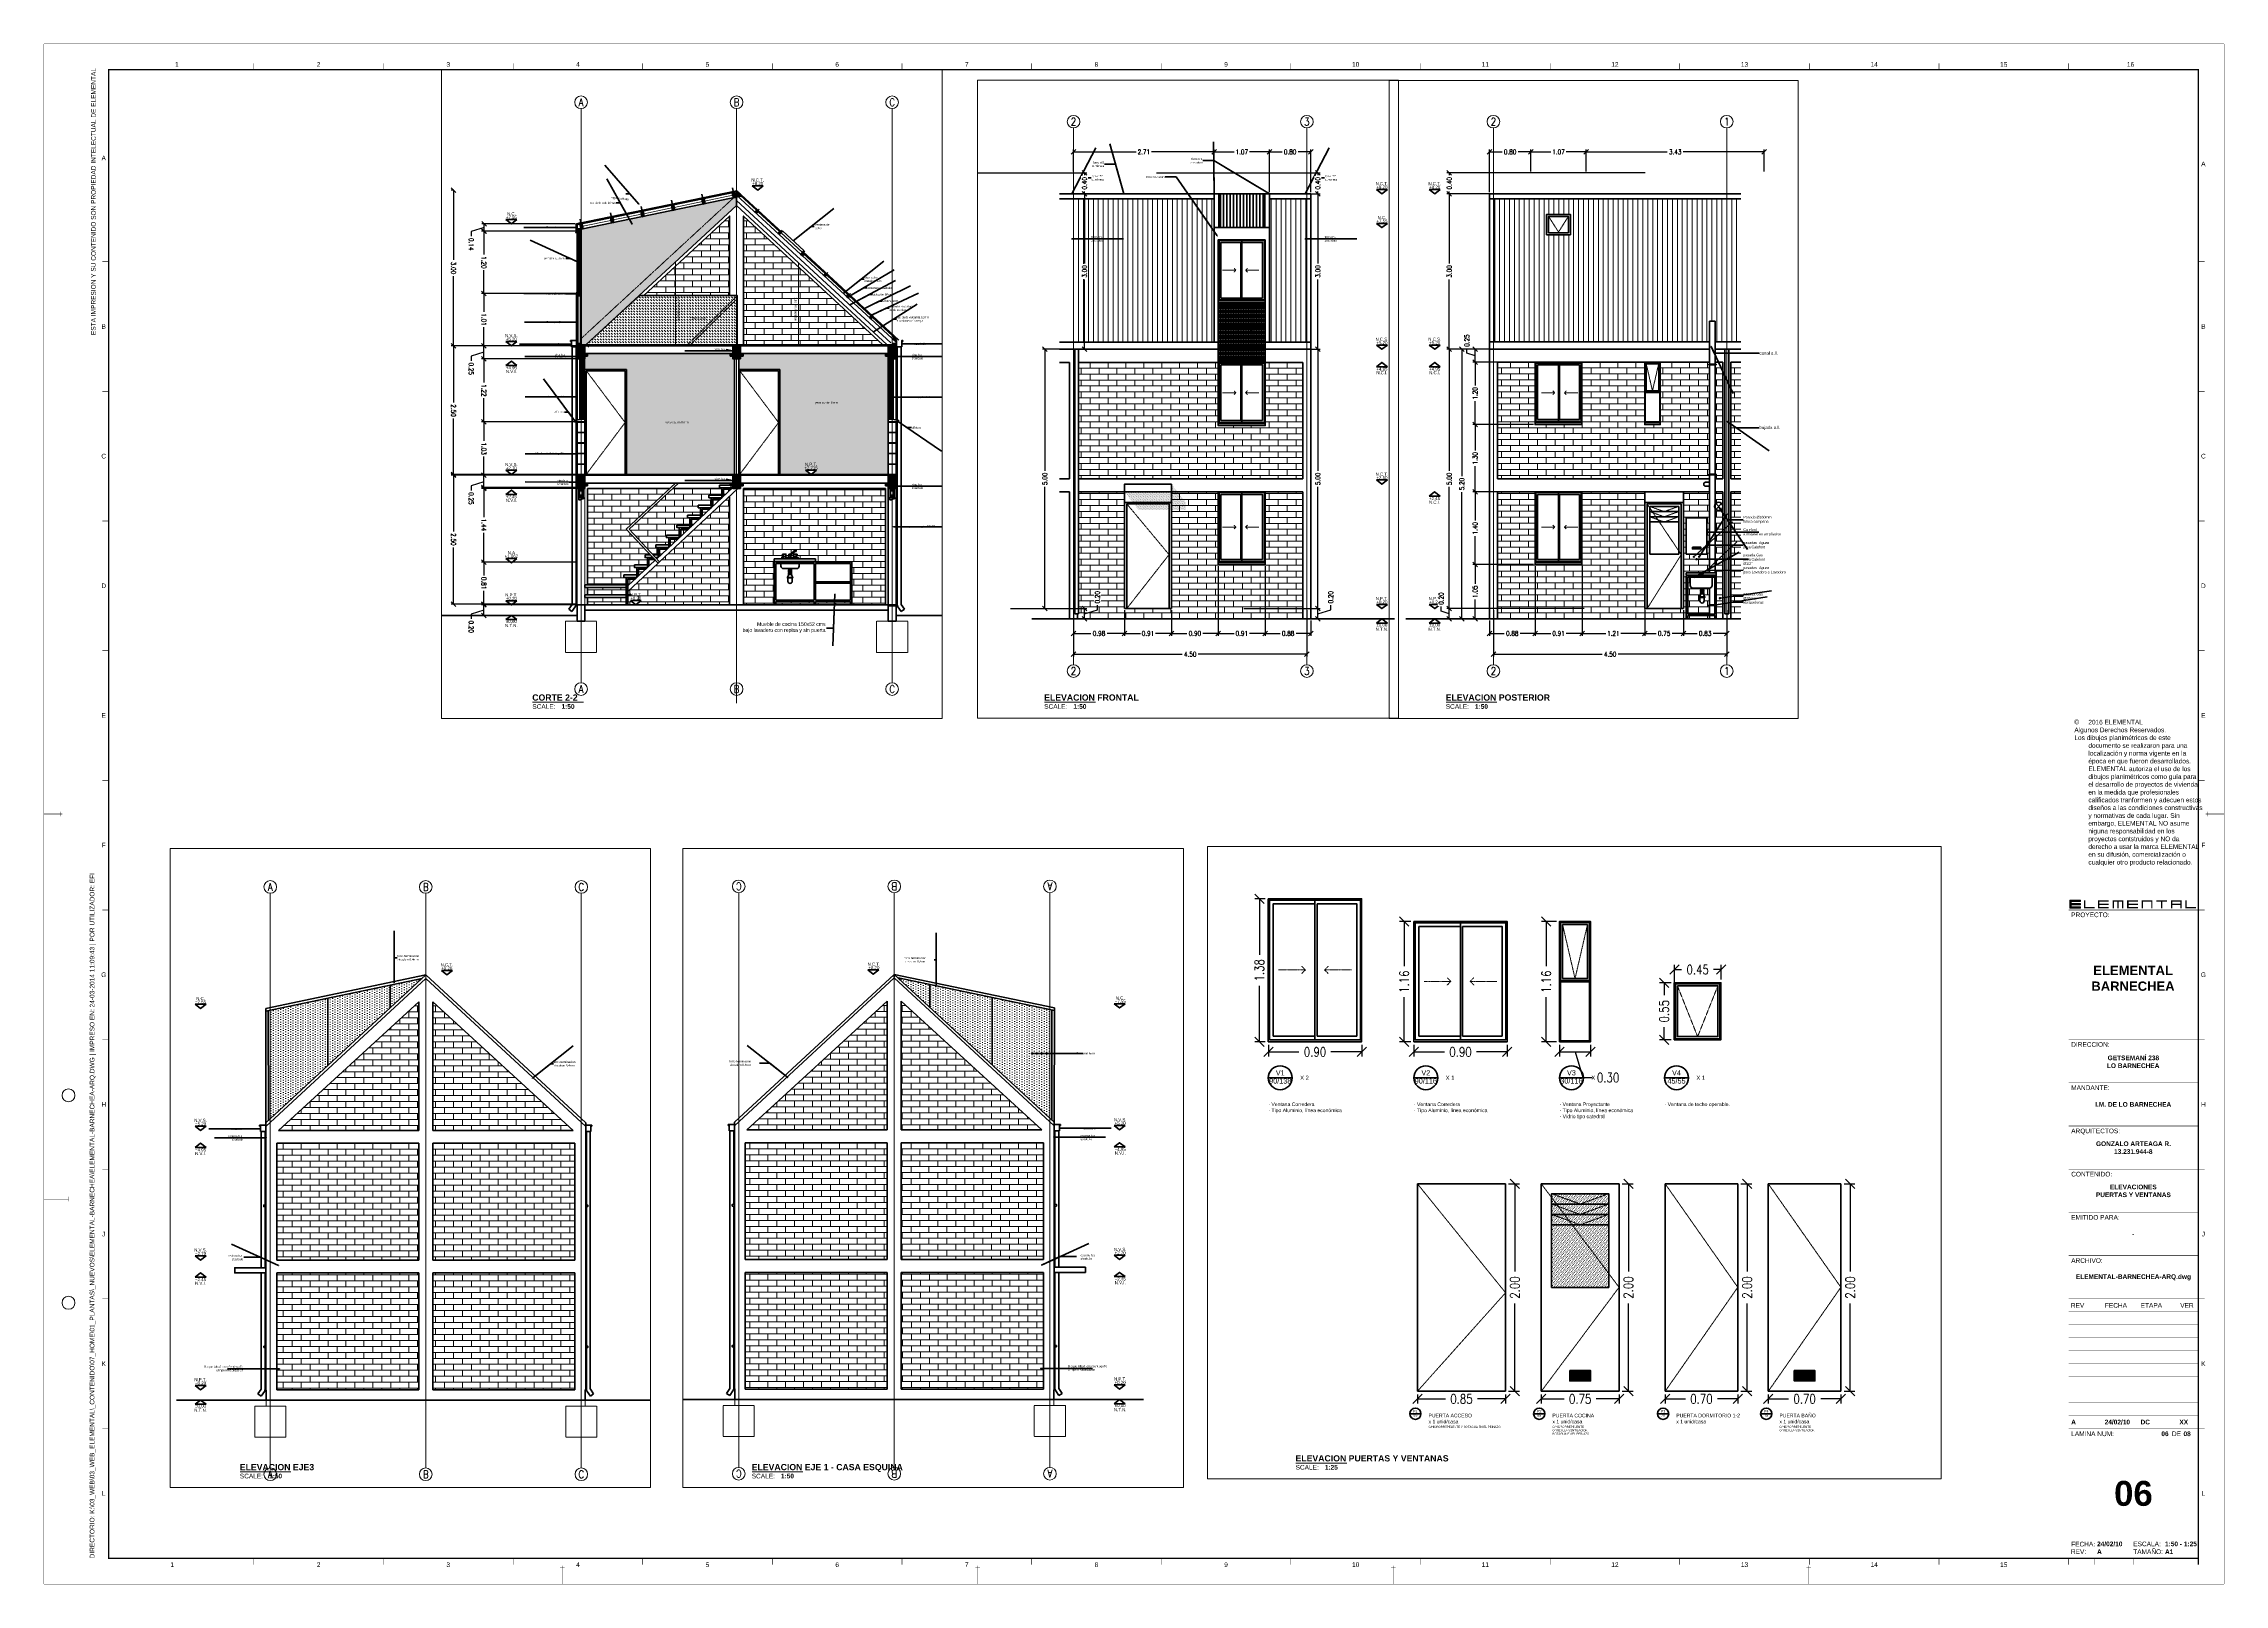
# Paper-space layout '06-ELEVACIONES' of a CAD drawing. Header units: metres, sheet in millimetres. Extents: x 1062 to 1903, y 0 to 594.
# The model-space entities are those that its viewports show. They can reach past a viewport. Long polylines and large blocks are cut down to what shows.
import ezdxf
from ezdxf.enums import TextEntityAlignment as Align

# ---------------------------------------------------------------- set-up
doc = ezdxf.new("R2010")
doc.units = ezdxf.units.M
doc.header["$LTSCALE"] = 5
doc.header["$MEASUREMENT"] = 0
doc.linetypes.add('HIDDEN', pattern=[0.375, 0.25, -0.125])
doc.layers.get('0').update_dxf_attribs({"color": 30})
doc.layers.get('DEFPOINTS').update_dxf_attribs({"color": 210})
for name, color, linetype, lineweight in [('A-ANNO-DIMS', 3, 'Continuous', 18), ('A-ANNO-NOTE', 7, 'Continuous', 35), ('A-ANNO-SYMB', 3, 'Continuous', 18), ('A-ANNO-TEXT', 3, 'Continuous', 18), ('A-DOOR-FULL', 4, 'Continuous', 25), ('A-ELEV-MBE1', 7, 'Continuous', 35), ('A-ELEV-OTLN', 1, 'Continuous', 50), ('A-ELEV-PATT', 8, 'Continuous', 18), ('A-FLOR-OVHD', 3, 'HIDDEN', 18), ('A-FURN', 8, 'Continuous', 18), ('A-GLAZ-FULL', 4, 'Continuous', 25), ('A-WALL-BATT', 8, 'BATTING', 18), ('A-WALL-FULL', 7, 'Continuous', 35), ('A-WALL-FULL-EXTR', 7, 'Continuous', 35), ('G-ANNO-LOGO', 3, 'Continuous', 18), ('G-ANNO-TEXT', 3, 'Continuous', 18), ('G-ANNO-TTLB', 3, 'Continuous', 18)]:
    doc.layers.add(name, color=color, linetype=linetype, lineweight=lineweight)
doc.layers.add('A-ANNO-NPLT', color=210, linetype='Continuous', lineweight=18, plot=False)
doc.layers.add('G-ANNO-NPLT', color=210, linetype='Continuous', lineweight=18, plot=False)
doc.styles.add('E-ARIAL', font='arial.ttf')
doc.styles.add('E-ARIAL-BOLD', font='')
doc.styles.add('E-ROMANS', font='romans.shx', dxfattribs={"width": 0.8})
doc.styles.get('E-ARIAL-BOLD').set_extended_font_data('Arial', bold=True)
doc.linetypes.add('BATTING', pattern='A,0.0001,-0.1,[134,ltypeshp.shx,S=0.1,R=0,X=-0.1,Y=0],-0.2,[134,ltypeshp.shx,S=0.1,R=180,X=0.1,Y=0],-0.1', length=0.4001)
doc.dimstyles.new('E-0050_TICK_18', dxfattribs={"dimscale": 0.001, "dimtxt": 90, "dimasz": 90, "dimexe": 45, "dimexo": 30, "dimgap": 45, "dimtad": 0, "dimzin": 0, "dimdsep": 46, "dimtxsty": 'E-ROMANS', "dimblk": 'OBLIQUE', "dimcen": 45, "dimclrd": 256, "dimclre": 256, "dimclrt": 256, "dimadec": 0, "dimazin": 0, "dimtfac": 1, "dimtmove": 1, "dimatfit": 3, "dimldrblk": 'OPEN90', "dimfxl": 1, "dimtfill": 1, "dimtolj": 1, "dimtzin": 0, "dimarcsym": 0})
doc.dimstyles.new('E-0200_TICK_12', dxfattribs={"dimscale": 0.001, "dimtxt": 240, "dimasz": 240, "dimexe": 120, "dimexo": 80, "dimgap": 120, "dimtad": 0, "dimzin": 0, "dimdsep": 46, "dimtxsty": 'E-ROMANS', "dimblk": 'OBLIQUE', "dimcen": 120, "dimclrd": 256, "dimclre": 256, "dimclrt": 256, "dimadec": 0, "dimazin": 0, "dimtfac": 1, "dimtmove": 1, "dimatfit": 3, "dimldrblk": 'OPEN90', "dimfxl": 1, "dimtfill": 1, "dimtolj": 1, "dimtzin": 0, "dimlwd": -1, "dimarcsym": 0})
pattern_1 = [(270, (0, 0), (0.11516106, -2e-17), []), (0, (0, 0), (0.11516106, 0.17272), [0.11516106, -0.11516106])]

# ---------------------------------------------------------------- blocks, each defined once
blk = doc.blocks.new('*U45')
at = {"layer": 'G-ANNO-TTLB', "const_width": 0.18}
for points in [[(0, -2.5), (0, 0)], [(10, 0), (10, -2.5)], [(25, 0), (25, -2.5)]]:
    blk.add_lwpolyline(points, dxfattribs=at)
at = {"layer": 'G-ANNO-TTLB'}
blk.add_lwpolyline([(50, 0, 0.48, 0.48, 0), (50, -2.5, 0.48, 0.48, 0)], format="xyseb", dxfattribs=at)
blk = doc.blocks.new('*U36')
at = {"layer": 'G-ANNO-LOGO'}
for points in [[(0, -1), (0, 0), (1.33, 0), (1.33, -0.17), (0.17, -0.17), (0.17, -0.42), (1.33, -0.42), (1.33, -0.58), (0.17, -0.58), (0.17, -0.83), (1.33, -0.83), (1.33, -1)], [(1.74, -1), (1.74, 0), (1.91, 0), (1.91, -0.83), (3.07, -0.83), (3.07, -1)], [(3.48, -1), (3.48, 0), (4.81, 0), (4.81, -0.17), (3.65, -0.17), (3.65, -0.42), (4.81, -0.42), (4.81, -0.58), (3.65, -0.58), (3.65, -0.83), (4.81, -0.83), (4.81, -1)], [(6.47, -1), (6.47, -0.17), (6.05, -0.17), (6.05, -1), (5.88, -1), (5.88, -0.17), (5.47, -0.17), (5.47, -1), (5.3, -1), (5.3, 0), (6.63, 0), (6.63, -1)], [(7.12, -1), (7.12, 0), (8.45, 0), (8.45, -0.17), (7.29, -0.17), (7.29, -0.42), (8.45, -0.42), (8.45, -0.58), (7.29, -0.58), (7.29, -0.83), (8.45, -0.83), (8.45, -1)], [(10.11, -1), (10.11, -0.17), (9.11, -0.17), (9.11, -1), (8.94, -1), (8.94, 0), (10.27, 0), (10.27, -1)], [(11.51, -0.17), (11.51, -1), (11.34, -1), (11.34, -0.17), (10.76, -0.17), (10.76, 0), (12.09, 0), (12.09, -0.17)], [(14.36, -1), (14.36, 0), (14.52, 0), (14.52, -0.83), (15.69, -0.83), (15.69, -1)]]:
    blk.add_hatch(color=256, dxfattribs=at).paths.add_polyline_path(points)
h = blk.add_hatch(color=256, dxfattribs=at)
edge = h.paths.add_edge_path()
edge.add_spline(control_points=[(13.74, -0.42), (13.74, -0.42), (12.74, -0.42), (12.74, -0.42), (12.74, -0.42), (12.74, -0.17), (12.74, -0.17), (12.74, -0.17), (13.74, -0.17), (13.74, -0.17), (13.74, -0.17), (13.74, -0.42), (13.74, -0.42)], knot_values=[0, 0, 0, 0, 1, 1, 1, 2, 2, 2, 3, 3, 3, 4, 4, 4, 4], degree=3, periodic=0)
edge = h.paths.add_edge_path(flags=16)
edge.add_spline(control_points=[(12.57, 0), (12.57, 0), (12.57, -1), (12.57, -1), (12.57, -1), (12.74, -1), (12.74, -1), (12.74, -1), (12.74, -0.58), (12.74, -0.58), (12.74, -0.58), (13.74, -0.58), (13.74, -0.58), (13.74, -0.58), (13.74, -1), (13.74, -1), (13.74, -1), (13.91, -1), (13.91, -1), (13.91, -1), (13.91, 0), (13.91, 0), (13.91, 0), (12.57, 0), (12.57, 0)], knot_values=[0, 0, 0, 0, 1, 1, 1, 2, 2, 2, 3, 3, 3, 4, 4, 4, 5, 5, 5, 6, 6, 6, 7, 7, 7, 8, 8, 8, 8], degree=3, periodic=0)
blk.add_lwpolyline([(0, 0), (0, -1)])
at = {"layer": 'A-ANNO-NPLT'}
blk.add_lwpolyline([(0, -1), (0, 0), (1.33, 0), (1.33, -0.17), (0.17, -0.17), (0.17, -0.42), (1.33, -0.42), (1.33, -0.58), (0.17, -0.58), (0.17, -0.83), (1.33, -0.83), (1.33, -1), (0, -1)], close=True, dxfattribs=at)
blk = doc.blocks.new('B-FOLD_MARK')
at = {"layer": 'A-ANNO-SYMB', "const_width": 0.13, "flags": 128}
for points in [[(1518.14, -686.71), (1519.94, -686.71)], [(1519.04, -685.81), (1519.04, -692.96)]]:
    blk.add_lwpolyline(points, dxfattribs=at)
blk = doc.blocks.new('B-HOLE_PUNCHER')
at = {"const_width": 0.18, "flags": 128}
for points in [[(3.56, 144.5), (13.06, 144.5)], [(13.06, 145.4), (13.06, 143.6)]]:
    blk.add_lwpolyline(points, dxfattribs=at)
blk = doc.blocks.new('*U40')
at = {"layer": 'G-ANNO-NPLT', "const_width": 0.18}
for points in [[(0, 594), (-841, 594)], [(-841, 0), (-841, 594)], [(0, 0), (0, 594)], [(0, 0), (-841, 0)]]:
    blk.add_lwpolyline(points, dxfattribs=at)
at = {"layer": 'G-ANNO-TTLB', "const_width": 0.5, "flags": 128}
blk.add_lwpolyline([(-816, 584), (-816, 10), (-10, 10), (-10, 584)], close=True, dxfattribs=at)
at = {"layer": 'G-ANNO-TTLB', "const_width": 0.18, "flags": 128}
for points in [[(-760, 586.5), (-760, 584)], [(-710, 586.5), (-710, 584)], [(-660, 586.5), (-660, 584)], [(-610, 586.5), (-610, 584)], [(-560, 586.5), (-560, 584)], [(-510, 586.5), (-510, 584)], [(-460, 586.5), (-460, 584)], [(-410, 586.5), (-410, 584)], [(-360, 586.5), (-360, 584)], [(-310, 586.5), (-310, 584)], [(-260, 586.5), (-260, 584)], [(-210, 586.5), (-210, 584)], [(-160, 586.5), (-160, 584)], [(-110, 586.5), (-110, 584)], [(-60, 586.5), (-60, 584)], [(-841, 578.5), (-841, 576)], [(-816, 510), (-818.5, 510)], [(-7.5, 510), (-10, 510)], [(-816, 460), (-818.5, 460)], [(-7.5, 460), (-10, 460)], [(-816, 410), (-818.5, 410)], [(-7.5, 410), (-10, 410)], [(-816, 360), (-818.5, 360)], [(-7.5, 360), (-10, 360)], [(-816, 310), (-818.5, 310)], [(-7.5, 310), (-10, 310)], [(-816, 260), (-818.5, 260)], [(-7.5, 260), (-10, 260)], [(-816, 210), (-818.5, 210)], [(-7.5, 210), (-10, 210)], [(-816, 160), (-818.5, 160)], [(-7.5, 160), (-10, 160)], [(-816, 110), (-818.5, 110)], [(-7.5, 110), (-10, 110)], [(-7.5, 110), (-10, 110)], [(-816, 60), (-818.5, 60)], [(-7.5, 60), (-10, 60)], [(-7.5, 60), (-10, 60)], [(-760, 10), (-760, 7.5)], [(-710, 10), (-710, 7.5)], [(-660, 10), (-660, 7.5)], [(-610, 10), (-610, 7.5)], [(-560, 10), (-560, 7.5)], [(-510, 10), (-510, 7.5)], [(-460, 10), (-460, 7.5)], [(-410, 10), (-410, 7.5)], [(-360, 10), (-360, 7.5)], [(-310, 10), (-310, 7.5)], [(-260, 10), (-260, 7.5)], [(-210, 10), (-210, 7.5)], [(-160, 10), (-160, 7.5)], [(-110, 10), (-110, 7.5)], [(-60, 10), (-60, 7.5)]]:
    blk.add_lwpolyline(points, dxfattribs=at)
at = {"layer": 'G-ANNO-TTLB'}
for points, const_width in [([(-10, 260), (-60, 260)], 0.18), ([(-10, 210), (-60, 210)], 0.18), ([(-10, 193.33), (-60, 193.33)], 0.18), ([(-10, 176.67), (-60, 176.67)], 0.18), ([(-60, 176.67), (-10, 176.67)], 0.18), ([(-60, 160), (-10, 160)], 0.18), ([(-60, 160), (-10, 160)], 0.18), ([(-60, 160), (-10, 160)], 0.18), ([(-60, 160), (-10, 160)], 0.18), ([(-60, 143.33), (-10, 143.33)], 0.18), ([(-60, 126.67), (-10, 126.67)], 0.18), ([(-60, 126.67), (-10, 126.67)], 0.18), ([(-60, 110), (-10, 110)], 0.18), ([(-60, 105), (-10, 105)], 0.12), ([(-60, 100), (-10, 100)], 0.12), ([(-60, 95), (-10, 95)], 0.12), ([(-60, 90), (-10, 90)], 0.12), ([(-60, 85), (-10, 85)], 0.12), ([(-60, 80), (-10, 80)], 0.12), ([(-60, 75), (-10, 75)], 0.12), ([(-60, 70), (-10, 70)], 0.12), ([(-60, 60), (-10, 60)], 0.18), ([(-60, 60), (-10, 60)], 0.18), ([(-60, 65), (-10, 65)], 0.12), ([(-124.5, 10), (-64.5, 10)], 0.18)]:
    blk.add_lwpolyline(points, dxfattribs=dict(at, const_width=const_width))
for centre in [(-831.5, 188.5), (-831.5, 108.5)]:
    blk.add_circle(centre, 2.5, dxfattribs=at)
at = {"layer": 'G-ANNO-LOGO', "xscale": 3.1, "yscale": 3.1, "zscale": 3.1}
blk.add_blockref('*U36', (-59.49, 263.76), dxfattribs=at)
at = {"layer": 'G-ANNO-TTLB', "xscale": -1, "rotation": 270}
blk.add_blockref('B-FOLD_MARK', (-148.04, -1222.04), dxfattribs=at)
at = {"layer": 'G-ANNO-TTLB', "rotation": 90}
blk.add_blockref('B-FOLD_MARK', (-692.96, -1222.04), dxfattribs=at)
at = {"layer": 'G-ANNO-TTLB'}
for name, p in [('B-HOLE_PUNCHER', (-844.56, 4)), ('B-FOLD_MARK', (-2160.04, 692.96)), ('B-FOLD_MARK', (-1999.79, 692.96)), ('B-FOLD_MARK', (-1839.54, 692.96)), ('B-FOLD_MARK', (-1679.29, 692.96))]:
    blk.add_blockref(name, p, dxfattribs=at)
at = {"layer": 'G-ANNO-TEXT', "style": 'E-ARIAL'}
for s, p in [('1', (-789.65, 586.07)), ('2', (-735, 586.07)), ('3', (-685, 586.07)), ('4', (-635, 586.07)), ('5', (-585, 586.07)), ('6', (-535, 586.07)), ('7', (-485, 586.07)), ('8', (-435, 586.07)), ('9', (-385, 586.07)), ('10', (-335, 586.07)), ('11', (-285, 586.07)), ('12', (-235, 586.07)), ('13', (-185, 586.07)), ('14', (-135, 586.07)), ('15', (-85, 586.07)), ('16', (-36.11, 586.07)), ('A', (-817.91, 549.98)), ('A', (-8.02, 547.71)), ('B', (-817.91, 485)), ('B', (-8.02, 485)), ('C', (-817.91, 435)), ('C', (-8.02, 435)), ('D', (-817.91, 385)), ('D', (-8.02, 385)), ('E', (-817.91, 335)), ('E', (-8.02, 335)), ('F', (-817.91, 285)), ('F', (-8.02, 285)), ('G', (-817.91, 235)), ('G', (-8.02, 235)), ('H', (-817.91, 185)), ('H', (-8.02, 185)), ('J', (-817.91, 135)), ('J', (-8.02, 135)), ('K', (-817.91, 85)), ('K', (-8.02, 85)), ('L', (-817.91, 35)), ('L', (-8.02, 35)), ('2', (-735, 7.51)), ('3', (-685, 7.51)), ('6', (-535, 7.51)), ('8', (-435, 7.51)), ('9', (-385, 7.51)), ('10', (-335, 7.51)), ('12', (-235, 7.51)), ('13', (-185, 7.51)), ('1', (-791.51, 7.51)), ('4', (-635, 7.51)), ('5', (-585, 7.51)), ('7', (-485, 7.51)), ('11', (-285, 7.51)), ('14', (-135, 7.51)), ('15', (-85, 7.51))]:
    blk.add_text(s, height=1.8, dxfattribs=at).set_placement(p, align=Align.MIDDLE_CENTER)
for s, p in [('PROYECTO:', (-59, 259.02)), ('DIRECCION:', (-59, 209.02)), ('MANDANTE:', (-59, 192.35)), ('ARQUITECTOS:', (-59, 175.68)), ('CONTENIDO:', (-59, 159.02)), ('EMITIDO PARA:', (-59, 142.35)), ('ARCHIVO:', (-59, 125.68)), ('LAMINA NUM:', (-59, 58.88))]:
    blk.add_text(s, height=1.8, dxfattribs=at).set_placement(p, align=Align.TOP_LEFT)
at = {"layer": 'G-ANNO-TEXT'}
for s, style, p in [('REV', 'E-ARIAL', (-59.13, 107.5)), ('FECHA', 'E-ARIAL', (-45.99, 107.5)), ('ETAPA', 'E-ARIAL', (-32.2, 107.5)), ('VER', 'E-ARIAL', (-16.94, 107.5)), ('DE', 'E-ARIAL', (-20.14, 57.99)), ('REV:', 'E-ARIAL', (-59.1, 12.54)), ('FECHA:', 'E-ARIAL', (-59, 15.44)), ('TAMAÑO:', 'E-ARIAL', (-35.06, 12.5)), ('ESCALA:', 'E-ARIAL', (-35.06, 15.5)), ('A1', 'E-ARIAL-BOLD', (-22.82, 12.5))]:
    blk.add_text(s, height=1.8, dxfattribs=dict(at, style=style)).set_placement(p, align=Align.MIDDLE_LEFT)
at = {"layer": 'G-ANNO-TEXT', "insert": (-822.79, 584.67), "char_height": 1.8, "width": 119.9233, "attachment_point": 3, "rotation": 90, "style": 'E-ARIAL'}
blk.add_mtext('ESTA IMPRESION Y SU CONTENIDO SON PROPIEDAD INTELECTUAL DE ELEMENTAL', dxfattribs=at)
at = {"layer": 'G-ANNO-TEXT', "insert": (-823.3, 9.95), "char_height": 1.8, "attachment_point": 1, "rotation": 90, "style": 'E-ARIAL'}
blk.add_mtext_dynamic_manual_height_columns('DIRECTORIO: K:\\\\03_WEB\\\\03_WEB_ELEMENTAL\\\\_CONTENIDO\\\\07_HOME\\\\01_PLANTAS\\\\_NUEVOS\\\\ELEMENTAL-BARNECHEA\\\\ELEMENTAL-BARNECHEA-ARQ.DWG | IMPRESO EN: 24-03-2014 11:09:43 | POR UTILIZADOR: EFI', width=425.5597, gutter_width=9, heights=[0], dxfattribs=at)
at = {"layer": 'G-ANNO-TEXT', "style": 'E-ARIAL-BOLD'}
for tag, p, height in [('PROJECT_TITLE_001', (-55.32, 232.27), 3.6), ('SITE_001', (-37.78, 200.77), 1.8), ('CLIENT_001', (-39.57, 184.1), 1.8), ('ARCHITECTS_001', (-43.11, 168.95), 1.8), ('ARCHITECTS_002', (-43.25, 165.92), 1.8), ('DRAWING_TITLE_001', (-45.37, 151), 1.8), ('DESIGN_STAGE_001', (-44.88, 134.33), 1.8), ('FILENAME_001', (-57.22, 117.68), 1.8)]:
    blk.add_attdef(tag, p, '', height=height, dxfattribs=at)
for tag, p in [('VERSION_9', (-59, 102.5)), ('DATE_9', (-46.09, 102.5)), ('STAGE_9', (-32.25, 102.5)), ('CHECKED_BY_9', (-17.25, 102.5)), ('VERSION_8', (-59, 97.5)), ('VERSION_7', (-59, 92.5)), ('DATE_8', (-46.09, 97.5)), ('DATE_7', (-46.09, 92.5)), ('STAGE_8', (-32.25, 97.5)), ('STAGE_7', (-32.25, 92.5)), ('CHECKED_BY_8', (-17.25, 97.5)), ('CHECKED_BY_7', (-17.25, 92.5)), ('VERSION_6', (-59, 87.5)), ('DATE_6', (-46.09, 87.5)), ('STAGE_6', (-32.25, 87.5)), ('CHECKED_BY_6', (-17.25, 87.5)), ('VERSION_5', (-59, 82.5)), ('VERSION_4', (-59, 77.5)), ('DATE_5', (-46.09, 82.5)), ('DATE_4', (-46.09, 77.5)), ('STAGE_5', (-32.25, 82.5)), ('STAGE_4', (-32.25, 77.5)), ('CHECKED_BY_5', (-17.25, 82.5)), ('CHECKED_BY_4', (-17.25, 77.5)), ('VERSION_3', (-59, 72.5)), ('VERSION_2', (-59, 67.5)), ('DATE_3', (-46.09, 72.5)), ('DATE_2', (-46.09, 67.5)), ('STAGE_3', (-32.25, 72.5)), ('STAGE_2', (-32.25, 67.5)), ('CHECKED_BY_3', (-17.25, 72.5)), ('CHECKED_BY_2', (-17.25, 67.5)), ('VERSION_1', (-59, 62.5)), ('DATE_1', (-46.09, 62.5)), ('STAGE_1', (-32.25, 62.5)), ('CHECKED_BY_1', (-17.25, 62.5)), ('SHEET_TOTAL', (-15.68, 57.98)), ('DATE', (-49.01, 15.53)), ('REV', (-49.01, 12.51)), ('SCALE', (-22.81, 15.53))]:
    blk.add_attdef(tag, text='', height=1.8, dxfattribs=at).set_placement(p, align=Align.MIDDLE_LEFT)
blk.add_attdef('SHEET_COPY', text='', height=1.8, dxfattribs=at).set_placement((-21.42, 57.98), align=Align.MIDDLE_RIGHT)
blk.add_attdef('SHEET', text='', height=9.6, dxfattribs=at).set_placement((-35, 35), align=Align.MIDDLE_CENTER)
blk = doc.blocks.new('*U39')
at = {"layer": 'A-ANNO-SYMB'}
blk.add_line((25.61, 0), (6, 0), dxfattribs=at)
at = {"layer": 'A-ANNO-SYMB', "style": 'E-ARIAL'}
blk.add_text('SCALE:', height=1.8, dxfattribs=at).set_placement((5.88, -2.55))
at = {"layer": 'A-ANNO-SYMB', "style": 'E-ARIAL-BOLD'}
blk.add_attdef('SHEET', text='', height=6, dxfattribs=at).set_placement((5, 0.28), align=Align.MIDDLE_RIGHT)
blk.add_attdef('TITLE', (5.86, 0.61), '', height=2.4, dxfattribs=at)
blk.add_attdef('SCALE', text='', height=1.8, dxfattribs=at).set_placement((17.14, -0.75), align=Align.TOP_LEFT)
blk = doc.blocks.new('_Oblique')
at = {"color": 0, "linetype": 'ByBlock', "lineweight": -2}
blk.add_line((-0.5, -0.5), (0.5, 0.5), dxfattribs=at)
blk = doc.blocks.new('*D792')
at = {"layer": 'A-ANNO-DIMS', "lineweight": -2, "transparency": 16777216}
for p, q in [((153.03, 109.892), (152.928, 109.892)), ((152.973, 109.892), (152.973, 109.352)), ((152.973, 108.512), (152.973, 109.053)), ((153.03, 108.512), (152.928, 108.512))]:
    blk.add_line(p, q, dxfattribs=at)
at = {"layer": 'DEFPOINTS', "color": 0, "transparency": 16777216}
for p in [(153.06, 109.892), (152.973, 108.512), (153.06, 108.512)]:
    blk.add_point(p, dxfattribs=at)
at = {"layer": 'A-ANNO-DIMS', "lineweight": -2, "transparency": 16777216, "xscale": 0.09, "yscale": 0.09, "zscale": 0.09}
for p, rotation in [((152.973, 109.892), 90), ((152.973, 108.512), 270)]:
    blk.add_blockref('_Oblique', p, dxfattribs=dict(at, rotation=rotation))
at = {"layer": 'A-ANNO-DIMS', "transparency": 16777216, "insert": (152.973, 109.202), "char_height": 0.09, "attachment_point": 5, "rotation": 90, "style": 'E-ROMANS', "bg_fill": 3, "box_fill_scale": 1.25, "bg_fill_color": 256, "bg_fill_true_color": 13158600, "bg_fill_transparency": 0}
blk.add_mtext('\\A1;1.38', dxfattribs=at)
blk = doc.blocks.new('_Open90')
at = {"color": 0, "linetype": 'ByBlock', "lineweight": -2}
for p, q in [((0, 0), (-1, 0)), ((-0.5, 0.5), (0, 0)), ((0, 0), (-0.5, -0.5))]:
    blk.add_line(p, q, dxfattribs=at)
blk = doc.blocks.new('*D793')
at = {"layer": 'A-ANNO-DIMS', "lineweight": -2, "transparency": 16777216}
for p, q in [((153.06, 108.482), (153.06, 108.37)), ((153.06, 108.415), (153.355, 108.415)), ((153.96, 108.415), (153.664, 108.415)), ((153.96, 108.482), (153.96, 108.37))]:
    blk.add_line(p, q, dxfattribs=at)
at = {"layer": 'DEFPOINTS', "color": 0, "transparency": 16777216}
for p in [(153.06, 108.512), (153.96, 108.512), (153.96, 108.415)]:
    blk.add_point(p, dxfattribs=at)
at = {"layer": 'A-ANNO-DIMS', "lineweight": -2, "transparency": 16777216, "xscale": 0.09, "yscale": 0.09, "zscale": 0.09, "rotation": 180}
blk.add_blockref('_Oblique', (153.06, 108.415), dxfattribs=at)
at = {"layer": 'A-ANNO-DIMS', "lineweight": -2, "transparency": 16777216, "xscale": 0.09, "yscale": 0.09, "zscale": 0.09}
blk.add_blockref('_Oblique', (153.96, 108.415), dxfattribs=at)
at = {"layer": 'A-ANNO-DIMS', "transparency": 16777216, "insert": (153.51, 108.415), "char_height": 0.09, "attachment_point": 5, "style": 'E-ROMANS', "bg_fill": 3, "box_fill_scale": 1.25, "bg_fill_color": 256, "bg_fill_true_color": 13158600, "bg_fill_transparency": 0}
blk.add_mtext('\\A1;0.90', dxfattribs=at)
blk = doc.blocks.new('TAG-WINDOW')
blk.add_lwpolyline([(-0.92, 0), (0.92, 0)])
blk.add_circle((0, 0), 0.92)
at = {"style": 'E-ARIAL'}
blk.add_attdef('V', text='', height=0.4, dxfattribs=at).set_placement((0, 0.06), align=Align.BOTTOM_CENTER)
blk.add_attdef('40/120', text='', height=0.4, dxfattribs=at).set_placement((0, -0.05), align=Align.TOP_CENTER)
blk = doc.blocks.new('*D794')
at = {"layer": 'A-ANNO-DIMS', "lineweight": -2, "transparency": 16777216}
for p, q in [((154.433, 109.672), (154.325, 109.672)), ((154.37, 109.672), (154.37, 109.242)), ((154.37, 108.512), (154.37, 108.943)), ((154.433, 108.512), (154.325, 108.512))]:
    blk.add_line(p, q, dxfattribs=at)
at = {"layer": 'DEFPOINTS', "color": 0, "transparency": 16777216}
for p in [(154.463, 109.672), (154.37, 108.512), (154.463, 108.512)]:
    blk.add_point(p, dxfattribs=at)
at = {"layer": 'A-ANNO-DIMS', "lineweight": -2, "transparency": 16777216, "xscale": 0.09, "yscale": 0.09, "zscale": 0.09}
for p, rotation in [((154.37, 109.672), 90), ((154.37, 108.512), 270)]:
    blk.add_blockref('_Oblique', p, dxfattribs=dict(at, rotation=rotation))
at = {"layer": 'A-ANNO-DIMS', "transparency": 16777216, "insert": (154.37, 109.092), "char_height": 0.09, "attachment_point": 5, "rotation": 90, "style": 'E-ROMANS', "bg_fill": 3, "box_fill_scale": 1.25, "bg_fill_color": 256, "bg_fill_true_color": 13158600, "bg_fill_transparency": 0}
blk.add_mtext('\\A1;1.16', dxfattribs=at)
blk = doc.blocks.new('*D795')
at = {"layer": 'A-ANNO-DIMS', "lineweight": -2, "transparency": 16777216}
for p, q in [((154.463, 108.482), (154.463, 108.37)), ((154.463, 108.415), (154.759, 108.415)), ((155.363, 108.415), (155.068, 108.415)), ((155.363, 108.482), (155.363, 108.37))]:
    blk.add_line(p, q, dxfattribs=at)
at = {"layer": 'DEFPOINTS', "color": 0, "transparency": 16777216}
for p in [(154.463, 108.512), (155.363, 108.512), (155.363, 108.415)]:
    blk.add_point(p, dxfattribs=at)
at = {"layer": 'A-ANNO-DIMS', "lineweight": -2, "transparency": 16777216, "xscale": 0.09, "yscale": 0.09, "zscale": 0.09, "rotation": 180}
blk.add_blockref('_Oblique', (154.463, 108.415), dxfattribs=at)
at = {"layer": 'A-ANNO-DIMS', "lineweight": -2, "transparency": 16777216, "xscale": 0.09, "yscale": 0.09, "zscale": 0.09}
blk.add_blockref('_Oblique', (155.363, 108.415), dxfattribs=at)
at = {"layer": 'A-ANNO-DIMS', "transparency": 16777216, "insert": (154.913, 108.415), "char_height": 0.09, "attachment_point": 5, "style": 'E-ROMANS', "bg_fill": 3, "box_fill_scale": 1.25, "bg_fill_color": 256, "bg_fill_true_color": 13158600, "bg_fill_transparency": 0}
blk.add_mtext('\\A1;0.90', dxfattribs=at)
blk = doc.blocks.new('*D796')
at = {"layer": 'A-ANNO-DIMS', "lineweight": -2, "transparency": 16777216}
for p, q in [((155.867, 108.482), (155.867, 108.37)), ((155.867, 108.415), (156.167, 108.415)), ((156.017, 108.415), (156.092, 108.167)), ((156.167, 108.482), (156.167, 108.37)), ((156.092, 108.167), (156.182, 108.167))]:
    blk.add_line(p, q, dxfattribs=at)
at = {"layer": 'DEFPOINTS', "color": 0, "transparency": 16777216}
for p in [(155.867, 108.512), (156.167, 108.512), (156.167, 108.415)]:
    blk.add_point(p, dxfattribs=at)
at = {"layer": 'A-ANNO-DIMS', "lineweight": -2, "transparency": 16777216, "xscale": 0.09, "yscale": 0.09, "zscale": 0.09, "rotation": 180}
blk.add_blockref('_Oblique', (155.867, 108.415), dxfattribs=at)
at = {"layer": 'A-ANNO-DIMS', "lineweight": -2, "transparency": 16777216, "xscale": 0.09, "yscale": 0.09, "zscale": 0.09}
blk.add_blockref('_Oblique', (156.167, 108.415), dxfattribs=at)
at = {"layer": 'A-ANNO-DIMS', "transparency": 16777216, "insert": (156.336, 108.167), "char_height": 0.09, "attachment_point": 5, "style": 'E-ROMANS', "bg_fill": 3, "box_fill_scale": 1.25, "bg_fill_color": 256, "bg_fill_true_color": 13158600, "bg_fill_transparency": 0}
blk.add_mtext('\\A1;0.30', dxfattribs=at)
blk = doc.blocks.new('*D797')
at = {"layer": 'A-ANNO-DIMS', "lineweight": -2, "transparency": 16777216}
for p, q in [((155.837, 109.672), (155.695, 109.672)), ((155.74, 109.672), (155.74, 109.242)), ((155.74, 108.512), (155.74, 108.943)), ((155.837, 108.512), (155.695, 108.512))]:
    blk.add_line(p, q, dxfattribs=at)
at = {"layer": 'DEFPOINTS', "color": 0, "transparency": 16777216}
for p in [(155.74, 109.672), (155.867, 109.672), (155.867, 108.512)]:
    blk.add_point(p, dxfattribs=at)
at = {"layer": 'A-ANNO-DIMS', "lineweight": -2, "transparency": 16777216, "xscale": 0.09, "yscale": 0.09, "zscale": 0.09}
for p, rotation in [((155.74, 109.672), 90), ((155.74, 108.512), 270)]:
    blk.add_blockref('_Oblique', p, dxfattribs=dict(at, rotation=rotation))
at = {"layer": 'A-ANNO-DIMS', "transparency": 16777216, "insert": (155.74, 109.092), "char_height": 0.09, "attachment_point": 5, "rotation": 90, "style": 'E-ROMANS', "bg_fill": 3, "box_fill_scale": 1.25, "bg_fill_color": 256, "bg_fill_true_color": 13158600, "bg_fill_transparency": 0}
blk.add_mtext('\\A1;1.16', dxfattribs=at)
blk = doc.blocks.new('TAG-DOOR')
blk.add_lwpolyline([(-0.44, 0), (0.44, 0)])
blk.add_circle((0, 0), 0.435)
at = {"style": 'E-ARIAL'}
blk.add_attdef('P', text='', height=0.2, dxfattribs=at).set_placement((0, 0.03), align=Align.BOTTOM_CENTER)
blk.add_attdef('80/75', text='', height=0.2, dxfattribs=at).set_placement((0, -0.02), align=Align.TOP_CENTER)
blk = doc.blocks.new('*D798')
at = {"layer": 'A-ANNO-DIMS', "lineweight": -2, "transparency": 16777216}
for p, q in [((154.497, 105.113), (154.497, 105.024)), ((154.497, 105.069), (154.768, 105.069)), ((155.347, 105.069), (155.077, 105.069)), ((155.347, 105.113), (155.347, 105.024))]:
    blk.add_line(p, q, dxfattribs=at)
at = {"layer": 'DEFPOINTS', "color": 0, "transparency": 16777216}
for p in [(154.497, 105.143), (155.347, 105.143), (155.347, 105.069)]:
    blk.add_point(p, dxfattribs=at)
at = {"layer": 'A-ANNO-DIMS', "lineweight": -2, "transparency": 16777216, "xscale": 0.09, "yscale": 0.09, "zscale": 0.09, "rotation": 180}
blk.add_blockref('_Oblique', (154.497, 105.069), dxfattribs=at)
at = {"layer": 'A-ANNO-DIMS', "lineweight": -2, "transparency": 16777216, "xscale": 0.09, "yscale": 0.09, "zscale": 0.09}
blk.add_blockref('_Oblique', (155.347, 105.069), dxfattribs=at)
at = {"layer": 'A-ANNO-DIMS', "transparency": 16777216, "insert": (154.922, 105.069), "char_height": 0.09, "attachment_point": 5, "style": 'E-ROMANS', "bg_fill": 3, "box_fill_scale": 1.25, "bg_fill_color": 256, "bg_fill_true_color": 13158600, "bg_fill_transparency": 0}
blk.add_mtext('\\A1;0.85', dxfattribs=at)
blk = doc.blocks.new('*D799')
at = {"layer": 'A-ANNO-DIMS', "lineweight": -2, "transparency": 16777216}
for p, q in [((155.377, 107.143), (155.482, 107.143)), ((155.437, 107.143), (155.437, 106.298)), ((155.437, 105.143), (155.437, 105.989)), ((155.377, 105.143), (155.482, 105.143))]:
    blk.add_line(p, q, dxfattribs=at)
at = {"layer": 'DEFPOINTS', "color": 0, "transparency": 16777216}
for p in [(155.347, 107.143), (155.347, 105.143), (155.437, 105.143)]:
    blk.add_point(p, dxfattribs=at)
at = {"layer": 'A-ANNO-DIMS', "lineweight": -2, "transparency": 16777216, "xscale": 0.09, "yscale": 0.09, "zscale": 0.09}
for p, rotation in [((155.437, 107.143), 90), ((155.437, 105.143), 270)]:
    blk.add_blockref('_Oblique', p, dxfattribs=dict(at, rotation=rotation))
at = {"layer": 'A-ANNO-DIMS', "transparency": 16777216, "insert": (155.437, 106.143), "char_height": 0.09, "attachment_point": 5, "rotation": 90, "style": 'E-ROMANS', "bg_fill": 3, "box_fill_scale": 1.25, "bg_fill_color": 256, "bg_fill_true_color": 13158600, "bg_fill_transparency": 0}
blk.add_mtext('\\A1;2.00', dxfattribs=at)
blk = doc.blocks.new('*D368')
at = {"layer": 'A-ANNO-DIMS', "lineweight": -2, "transparency": 16777216}
for p, q in [((155.692, 105.113), (155.692, 105.024)), ((155.692, 105.069), (155.912, 105.069)), ((156.442, 105.069), (156.222, 105.069)), ((156.442, 105.113), (156.442, 105.024))]:
    blk.add_line(p, q, dxfattribs=at)
at = {"layer": 'DEFPOINTS', "color": 0, "transparency": 16777216}
for p in [(155.692, 105.143), (156.442, 105.143), (156.442, 105.069)]:
    blk.add_point(p, dxfattribs=at)
at = {"layer": 'A-ANNO-DIMS', "lineweight": -2, "transparency": 16777216, "xscale": 0.09, "yscale": 0.09, "zscale": 0.09, "rotation": 180}
blk.add_blockref('_Oblique', (155.692, 105.069), dxfattribs=at)
at = {"layer": 'A-ANNO-DIMS', "lineweight": -2, "transparency": 16777216, "xscale": 0.09, "yscale": 0.09, "zscale": 0.09}
blk.add_blockref('_Oblique', (156.442, 105.069), dxfattribs=at)
at = {"layer": 'A-ANNO-DIMS', "transparency": 16777216, "insert": (156.067, 105.069), "char_height": 0.09, "attachment_point": 5, "style": 'E-ROMANS', "bg_fill": 3, "box_fill_scale": 1.25, "bg_fill_color": 256, "bg_fill_true_color": 13158600, "bg_fill_transparency": 0}
blk.add_mtext('\\A1;0.75', dxfattribs=at)
blk = doc.blocks.new('*D800')
at = {"layer": 'A-ANNO-DIMS', "lineweight": -2, "transparency": 16777216}
for p, q in [((156.472, 107.143), (156.577, 107.143)), ((156.532, 107.143), (156.532, 106.298)), ((156.532, 105.143), (156.532, 105.989)), ((156.472, 105.143), (156.577, 105.143))]:
    blk.add_line(p, q, dxfattribs=at)
at = {"layer": 'DEFPOINTS', "color": 0, "transparency": 16777216}
for p in [(156.442, 107.143), (156.532, 107.143), (156.442, 105.143)]:
    blk.add_point(p, dxfattribs=at)
at = {"layer": 'A-ANNO-DIMS', "lineweight": -2, "transparency": 16777216, "xscale": 0.09, "yscale": 0.09, "zscale": 0.09}
for p, rotation in [((156.532, 107.143), 90), ((156.532, 105.143), 270)]:
    blk.add_blockref('_Oblique', p, dxfattribs=dict(at, rotation=rotation))
at = {"layer": 'A-ANNO-DIMS', "transparency": 16777216, "insert": (156.532, 106.143), "char_height": 0.09, "attachment_point": 5, "rotation": 90, "style": 'E-ROMANS', "bg_fill": 3, "box_fill_scale": 1.25, "bg_fill_color": 256, "bg_fill_true_color": 13158600, "bg_fill_transparency": 0}
blk.add_mtext('\\A1;2.00', dxfattribs=at)
blk = doc.blocks.new('*D369')
at = {"layer": 'A-ANNO-DIMS', "lineweight": -2, "transparency": 16777216}
for p, q in [((156.886, 105.113), (156.886, 105.024)), ((156.886, 105.069), (157.082, 105.069)), ((157.586, 105.069), (157.391, 105.069)), ((157.586, 105.113), (157.586, 105.024))]:
    blk.add_line(p, q, dxfattribs=at)
at = {"layer": 'DEFPOINTS', "color": 0, "transparency": 16777216}
for p in [(156.886, 105.143), (157.586, 105.143), (157.586, 105.069)]:
    blk.add_point(p, dxfattribs=at)
at = {"layer": 'A-ANNO-DIMS', "lineweight": -2, "transparency": 16777216, "xscale": 0.09, "yscale": 0.09, "zscale": 0.09, "rotation": 180}
blk.add_blockref('_Oblique', (156.886, 105.069), dxfattribs=at)
at = {"layer": 'A-ANNO-DIMS', "lineweight": -2, "transparency": 16777216, "xscale": 0.09, "yscale": 0.09, "zscale": 0.09}
blk.add_blockref('_Oblique', (157.586, 105.069), dxfattribs=at)
at = {"layer": 'A-ANNO-DIMS', "transparency": 16777216, "insert": (157.236, 105.069), "char_height": 0.09, "attachment_point": 5, "style": 'E-ROMANS', "bg_fill": 3, "box_fill_scale": 1.25, "bg_fill_color": 256, "bg_fill_true_color": 13158600, "bg_fill_transparency": 0}
blk.add_mtext('\\A1;0.70', dxfattribs=at)
blk = doc.blocks.new('*D801')
at = {"layer": 'A-ANNO-DIMS', "lineweight": -2, "transparency": 16777216}
for p, q in [((157.616, 107.143), (157.722, 107.143)), ((157.677, 107.143), (157.677, 106.298)), ((157.677, 105.143), (157.677, 105.989)), ((157.616, 105.143), (157.722, 105.143))]:
    blk.add_line(p, q, dxfattribs=at)
at = {"layer": 'DEFPOINTS', "color": 0, "transparency": 16777216}
for p in [(157.586, 107.143), (157.677, 107.143), (157.586, 105.143)]:
    blk.add_point(p, dxfattribs=at)
at = {"layer": 'A-ANNO-DIMS', "lineweight": -2, "transparency": 16777216, "xscale": 0.09, "yscale": 0.09, "zscale": 0.09}
for p, rotation in [((157.677, 107.143), 90), ((157.677, 105.143), 270)]:
    blk.add_blockref('_Oblique', p, dxfattribs=dict(at, rotation=rotation))
at = {"layer": 'A-ANNO-DIMS', "transparency": 16777216, "insert": (157.677, 106.143), "char_height": 0.09, "attachment_point": 5, "rotation": 90, "style": 'E-ROMANS', "bg_fill": 3, "box_fill_scale": 1.25, "bg_fill_color": 256, "bg_fill_true_color": 13158600, "bg_fill_transparency": 0}
blk.add_mtext('\\A1;2.00', dxfattribs=at)
blk = doc.blocks.new('*D370')
at = {"layer": 'A-ANNO-DIMS', "lineweight": -2, "transparency": 16777216}
for p, q in [((157.881, 105.113), (157.881, 105.024)), ((157.881, 105.069), (158.076, 105.069)), ((158.581, 105.069), (158.386, 105.069)), ((158.581, 105.113), (158.581, 105.024))]:
    blk.add_line(p, q, dxfattribs=at)
at = {"layer": 'DEFPOINTS', "color": 0, "transparency": 16777216}
for p in [(157.881, 105.143), (158.581, 105.143), (158.581, 105.069)]:
    blk.add_point(p, dxfattribs=at)
at = {"layer": 'A-ANNO-DIMS', "lineweight": -2, "transparency": 16777216, "xscale": 0.09, "yscale": 0.09, "zscale": 0.09, "rotation": 180}
blk.add_blockref('_Oblique', (157.881, 105.069), dxfattribs=at)
at = {"layer": 'A-ANNO-DIMS', "lineweight": -2, "transparency": 16777216, "xscale": 0.09, "yscale": 0.09, "zscale": 0.09}
blk.add_blockref('_Oblique', (158.581, 105.069), dxfattribs=at)
at = {"layer": 'A-ANNO-DIMS', "transparency": 16777216, "insert": (158.231, 105.069), "char_height": 0.09, "attachment_point": 5, "style": 'E-ROMANS', "bg_fill": 3, "box_fill_scale": 1.25, "bg_fill_color": 256, "bg_fill_true_color": 13158600, "bg_fill_transparency": 0}
blk.add_mtext('\\A1;0.70', dxfattribs=at)
blk = doc.blocks.new('*D802')
at = {"layer": 'A-ANNO-DIMS', "lineweight": -2, "transparency": 16777216}
for p, q in [((158.611, 107.143), (158.716, 107.143)), ((158.671, 107.143), (158.671, 106.298)), ((158.671, 105.143), (158.671, 105.989)), ((158.611, 105.143), (158.716, 105.143))]:
    blk.add_line(p, q, dxfattribs=at)
at = {"layer": 'DEFPOINTS', "color": 0, "transparency": 16777216}
for p in [(158.581, 107.143), (158.671, 107.143), (158.581, 105.143)]:
    blk.add_point(p, dxfattribs=at)
at = {"layer": 'A-ANNO-DIMS', "lineweight": -2, "transparency": 16777216, "xscale": 0.09, "yscale": 0.09, "zscale": 0.09}
for p, rotation in [((158.671, 107.143), 90), ((158.671, 105.143), 270)]:
    blk.add_blockref('_Oblique', p, dxfattribs=dict(at, rotation=rotation))
at = {"layer": 'A-ANNO-DIMS', "transparency": 16777216, "insert": (158.671, 106.143), "char_height": 0.09, "attachment_point": 5, "rotation": 90, "style": 'E-ROMANS', "bg_fill": 3, "box_fill_scale": 1.25, "bg_fill_color": 256, "bg_fill_true_color": 13158600, "bg_fill_transparency": 0}
blk.add_mtext('\\A1;2.00', dxfattribs=at)
blk = doc.blocks.new('TAG-LEVEL-CO')
for points in [[(0.352, 0.272), (-0.352, 0.272)], [(0.352, 0.272), (0, 0), (-0.352, 0.272)]]:
    blk.add_lwpolyline(points)
at = {"style": 'E-ARIAL'}
for tag, p in [('N.P.T.', (0, 0.486)), ('%%P0,00', (0, 0.262))]:
    blk.add_attdef(tag, text='', height=0.2, dxfattribs=at).set_placement(p, align=Align.BOTTOM_CENTER)
blk = doc.blocks.new('*D122')
at = {"layer": 'A-ANNO-DIMS', "lineweight": -2, "transparency": 16777216}
for p, q in [((159.965, -9.274), (159.965, -10.171)), ((164.465, -9.274), (164.465, -10.171)), ((159.965, -10.126), (162.06, -10.126)), ((164.465, -10.126), (162.369, -10.126))]:
    blk.add_line(p, q, dxfattribs=at)
at = {"layer": 'DEFPOINTS', "color": 0, "transparency": 16777216}
for p in [(159.965, -9.244), (164.465, -9.244), (164.465, -10.126)]:
    blk.add_point(p, dxfattribs=at)
at = {"layer": 'A-ANNO-DIMS', "lineweight": -2, "transparency": 16777216, "xscale": 0.09, "yscale": 0.09, "zscale": 0.09, "rotation": 180}
blk.add_blockref('_Oblique', (159.965, -10.126), dxfattribs=at)
at = {"layer": 'A-ANNO-DIMS', "lineweight": -2, "transparency": 16777216, "xscale": 0.09, "yscale": 0.09, "zscale": 0.09}
blk.add_blockref('_Oblique', (164.465, -10.126), dxfattribs=at)
at = {"layer": 'A-ANNO-DIMS', "transparency": 16777216, "insert": (162.215, -10.126), "char_height": 0.09, "attachment_point": 5, "style": 'E-ROMANS', "bg_fill": 3, "box_fill_scale": 1.25, "bg_fill_color": 256, "bg_fill_true_color": 13158600, "bg_fill_transparency": 0}
blk.add_mtext('\\A1;4.50', dxfattribs=at)
blk = doc.blocks.new('*D516')
at = {"layer": 'A-ANNO-DIMS', "lineweight": -2, "transparency": 16777216}
for p, q in [((160.948, -9.274), (160.948, -9.767)), ((159.965, -9.474), (159.965, -9.767)), ((159.965, -9.722), (160.301, -9.722)), ((160.948, -9.722), (160.611, -9.722))]:
    blk.add_line(p, q, dxfattribs=at)
at = {"layer": 'DEFPOINTS', "color": 0, "transparency": 16777216}
for p in [(160.948, -9.244), (159.965, -9.444), (160.948, -9.722)]:
    blk.add_point(p, dxfattribs=at)
at = {"layer": 'A-ANNO-DIMS', "lineweight": -2, "transparency": 16777216, "xscale": 0.09, "yscale": 0.09, "zscale": 0.09, "rotation": 180}
blk.add_blockref('_Oblique', (159.965, -9.722), dxfattribs=at)
at = {"layer": 'A-ANNO-DIMS', "lineweight": -2, "transparency": 16777216, "xscale": 0.09, "yscale": 0.09, "zscale": 0.09}
blk.add_blockref('_Oblique', (160.948, -9.722), dxfattribs=at)
at = {"layer": 'A-ANNO-DIMS', "transparency": 16777216, "insert": (160.456, -9.722), "char_height": 0.09, "attachment_point": 5, "style": 'E-ROMANS', "bg_fill": 3, "box_fill_scale": 1.25, "bg_fill_color": 256, "bg_fill_true_color": 13158600, "bg_fill_transparency": 0}
blk.add_mtext('\\A1;0.98', dxfattribs=at)
blk = doc.blocks.new('*D517')
at = {"layer": 'A-ANNO-DIMS', "lineweight": -2, "transparency": 16777216}
for p, q in [((160.948, -9.274), (160.948, -9.767)), ((161.854, -9.274), (161.854, -9.767)), ((160.948, -9.722), (161.256, -9.722)), ((161.854, -9.722), (161.545, -9.722))]:
    blk.add_line(p, q, dxfattribs=at)
at = {"layer": 'DEFPOINTS', "color": 0, "transparency": 16777216}
for p in [(160.948, -9.244), (161.854, -9.244), (161.854, -9.722)]:
    blk.add_point(p, dxfattribs=at)
at = {"layer": 'A-ANNO-DIMS', "lineweight": -2, "transparency": 16777216, "xscale": 0.09, "yscale": 0.09, "zscale": 0.09, "rotation": 180}
blk.add_blockref('_Oblique', (160.948, -9.722), dxfattribs=at)
at = {"layer": 'A-ANNO-DIMS', "lineweight": -2, "transparency": 16777216, "xscale": 0.09, "yscale": 0.09, "zscale": 0.09}
blk.add_blockref('_Oblique', (161.854, -9.722), dxfattribs=at)
at = {"layer": 'A-ANNO-DIMS', "transparency": 16777216, "insert": (161.401, -9.722), "char_height": 0.09, "attachment_point": 5, "style": 'E-ROMANS', "bg_fill": 3, "box_fill_scale": 1.25, "bg_fill_color": 256, "bg_fill_true_color": 13158600, "bg_fill_transparency": 0}
blk.add_mtext('\\A1;0.91', dxfattribs=at)
blk = doc.blocks.new('*D518')
at = {"layer": 'A-ANNO-DIMS', "lineweight": -2, "transparency": 16777216}
for p, q in [((162.757, -8.426), (162.757, -9.767)), ((161.854, -9.274), (161.854, -9.767)), ((161.854, -9.722), (162.15, -9.722)), ((162.757, -9.722), (162.46, -9.722))]:
    blk.add_line(p, q, dxfattribs=at)
at = {"layer": 'DEFPOINTS', "color": 0, "transparency": 16777216}
for p in [(162.757, -8.396), (161.854, -9.244), (162.757, -9.722)]:
    blk.add_point(p, dxfattribs=at)
at = {"layer": 'A-ANNO-DIMS', "lineweight": -2, "transparency": 16777216, "xscale": 0.09, "yscale": 0.09, "zscale": 0.09, "rotation": 180}
blk.add_blockref('_Oblique', (161.854, -9.722), dxfattribs=at)
at = {"layer": 'A-ANNO-DIMS', "lineweight": -2, "transparency": 16777216, "xscale": 0.09, "yscale": 0.09, "zscale": 0.09}
blk.add_blockref('_Oblique', (162.757, -9.722), dxfattribs=at)
at = {"layer": 'A-ANNO-DIMS', "transparency": 16777216, "insert": (162.305, -9.722), "char_height": 0.09, "attachment_point": 5, "style": 'E-ROMANS', "bg_fill": 3, "box_fill_scale": 1.25, "bg_fill_color": 256, "bg_fill_true_color": 13158600, "bg_fill_transparency": 0}
blk.add_mtext('\\A1;0.90', dxfattribs=at)
blk = doc.blocks.new('*D519')
at = {"layer": 'A-ANNO-DIMS', "lineweight": -2, "transparency": 16777216}
for p, q in [((162.757, -8.426), (162.757, -9.767)), ((163.663, -8.426), (163.663, -9.767)), ((162.757, -9.722), (163.065, -9.722)), ((163.663, -9.722), (163.354, -9.722))]:
    blk.add_line(p, q, dxfattribs=at)
at = {"layer": 'DEFPOINTS', "color": 0, "transparency": 16777216}
for p in [(162.757, -8.396), (163.663, -8.396), (163.663, -9.722)]:
    blk.add_point(p, dxfattribs=at)
at = {"layer": 'A-ANNO-DIMS', "lineweight": -2, "transparency": 16777216, "xscale": 0.09, "yscale": 0.09, "zscale": 0.09, "rotation": 180}
blk.add_blockref('_Oblique', (162.757, -9.722), dxfattribs=at)
at = {"layer": 'A-ANNO-DIMS', "lineweight": -2, "transparency": 16777216, "xscale": 0.09, "yscale": 0.09, "zscale": 0.09}
blk.add_blockref('_Oblique', (163.663, -9.722), dxfattribs=at)
at = {"layer": 'A-ANNO-DIMS', "transparency": 16777216, "insert": (163.21, -9.722), "char_height": 0.09, "attachment_point": 5, "style": 'E-ROMANS', "bg_fill": 3, "box_fill_scale": 1.25, "bg_fill_color": 256, "bg_fill_true_color": 13158600, "bg_fill_transparency": 0}
blk.add_mtext('\\A1;0.91', dxfattribs=at)
blk = doc.blocks.new('*D520')
at = {"layer": 'A-ANNO-DIMS', "lineweight": -2, "transparency": 16777216}
for p, q in [((163.663, -8.426), (163.663, -9.767)), ((164.542, -9.474), (164.542, -9.767)), ((163.663, -9.722), (163.947, -9.722)), ((164.542, -9.722), (164.257, -9.722))]:
    blk.add_line(p, q, dxfattribs=at)
at = {"layer": 'DEFPOINTS', "color": 0, "transparency": 16777216}
for p in [(163.663, -8.396), (164.542, -9.444), (164.542, -9.722)]:
    blk.add_point(p, dxfattribs=at)
at = {"layer": 'A-ANNO-DIMS', "lineweight": -2, "transparency": 16777216, "xscale": 0.09, "yscale": 0.09, "zscale": 0.09, "rotation": 180}
blk.add_blockref('_Oblique', (163.663, -9.722), dxfattribs=at)
at = {"layer": 'A-ANNO-DIMS', "lineweight": -2, "transparency": 16777216, "xscale": 0.09, "yscale": 0.09, "zscale": 0.09}
blk.add_blockref('_Oblique', (164.542, -9.722), dxfattribs=at)
at = {"layer": 'A-ANNO-DIMS', "transparency": 16777216, "insert": (164.102, -9.722), "char_height": 0.09, "attachment_point": 5, "style": 'E-ROMANS', "bg_fill": 3, "box_fill_scale": 1.25, "bg_fill_color": 256, "bg_fill_true_color": 13158600, "bg_fill_transparency": 0}
blk.add_mtext('\\A1;0.88', dxfattribs=at)
blk = doc.blocks.new('*D521')
at = {"layer": 'A-ANNO-DIMS', "lineweight": -2, "transparency": 16777216}
for p, q in [((159.965, -0.814), (159.965, -0.395)), ((162.677, -1.214), (162.677, -0.395)), ((159.965, -0.44), (161.176, -0.44)), ((162.677, -0.44), (161.465, -0.44))]:
    blk.add_line(p, q, dxfattribs=at)
at = {"layer": 'DEFPOINTS', "color": 0, "transparency": 16777216}
for p in [(162.677, -0.44), (159.965, -0.844), (162.677, -1.244)]:
    blk.add_point(p, dxfattribs=at)
at = {"layer": 'A-ANNO-DIMS', "lineweight": -2, "transparency": 16777216, "xscale": 0.09, "yscale": 0.09, "zscale": 0.09, "rotation": 180}
blk.add_blockref('_Oblique', (159.965, -0.44), dxfattribs=at)
at = {"layer": 'A-ANNO-DIMS', "lineweight": -2, "transparency": 16777216, "xscale": 0.09, "yscale": 0.09, "zscale": 0.09}
blk.add_blockref('_Oblique', (162.677, -0.44), dxfattribs=at)
at = {"layer": 'A-ANNO-DIMS', "transparency": 16777216, "insert": (161.321, -0.44), "char_height": 0.09, "attachment_point": 5, "style": 'E-ROMANS', "bg_fill": 3, "box_fill_scale": 1.25, "bg_fill_color": 256, "bg_fill_true_color": 13158600, "bg_fill_transparency": 0}
blk.add_mtext('\\A1;2.71', dxfattribs=at)
blk = doc.blocks.new('*D522')
at = {"layer": 'A-ANNO-DIMS', "lineweight": -2, "transparency": 16777216}
for p, q in [((162.677, -1.214), (162.677, -0.395)), ((163.743, -1.214), (163.743, -0.395)), ((162.677, -0.44), (163.06, -0.44)), ((163.743, -0.44), (163.359, -0.44))]:
    blk.add_line(p, q, dxfattribs=at)
at = {"layer": 'DEFPOINTS', "color": 0, "transparency": 16777216}
for p in [(163.743, -0.44), (162.677, -1.244), (163.743, -1.244)]:
    blk.add_point(p, dxfattribs=at)
at = {"layer": 'A-ANNO-DIMS', "lineweight": -2, "transparency": 16777216, "xscale": 0.09, "yscale": 0.09, "zscale": 0.09, "rotation": 180}
blk.add_blockref('_Oblique', (162.677, -0.44), dxfattribs=at)
at = {"layer": 'A-ANNO-DIMS', "lineweight": -2, "transparency": 16777216, "xscale": 0.09, "yscale": 0.09, "zscale": 0.09}
blk.add_blockref('_Oblique', (163.743, -0.44), dxfattribs=at)
at = {"layer": 'A-ANNO-DIMS', "transparency": 16777216, "insert": (163.21, -0.44), "char_height": 0.09, "attachment_point": 5, "style": 'E-ROMANS', "bg_fill": 3, "box_fill_scale": 1.25, "bg_fill_color": 256, "bg_fill_true_color": 13158600, "bg_fill_transparency": 0}
blk.add_mtext('\\A1;1.07', dxfattribs=at)
blk = doc.blocks.new('*D523')
at = {"layer": 'A-ANNO-DIMS', "lineweight": -2, "transparency": 16777216}
for p, q in [((163.743, -1.214), (163.743, -0.395)), ((164.542, -1.214), (164.542, -0.395)), ((163.743, -0.44), (163.987, -0.44)), ((164.542, -0.44), (164.297, -0.44))]:
    blk.add_line(p, q, dxfattribs=at)
at = {"layer": 'DEFPOINTS', "color": 0, "transparency": 16777216}
for p in [(164.542, -0.44), (163.743, -1.244), (164.542, -1.244)]:
    blk.add_point(p, dxfattribs=at)
at = {"layer": 'A-ANNO-DIMS', "lineweight": -2, "transparency": 16777216, "xscale": 0.09, "yscale": 0.09, "zscale": 0.09, "rotation": 180}
blk.add_blockref('_Oblique', (163.743, -0.44), dxfattribs=at)
at = {"layer": 'A-ANNO-DIMS', "lineweight": -2, "transparency": 16777216, "xscale": 0.09, "yscale": 0.09, "zscale": 0.09}
blk.add_blockref('_Oblique', (164.542, -0.44), dxfattribs=at)
at = {"layer": 'A-ANNO-DIMS', "transparency": 16777216, "insert": (164.142, -0.44), "char_height": 0.09, "attachment_point": 5, "style": 'E-ROMANS', "bg_fill": 3, "box_fill_scale": 1.25, "bg_fill_color": 256, "bg_fill_true_color": 13158600, "bg_fill_transparency": 0}
blk.add_mtext('\\A1;0.80', dxfattribs=at)
blk = doc.blocks.new('*D123')
at = {"layer": 'A-ANNO-DIMS', "lineweight": -2, "transparency": 16777216}
for p, q in [((155.465, -22.174), (155.465, -23.071)), ((159.965, -22.174), (159.965, -23.071)), ((155.465, -23.026), (157.56, -23.026)), ((159.965, -23.026), (157.869, -23.026))]:
    blk.add_line(p, q, dxfattribs=at)
at = {"layer": 'DEFPOINTS', "color": 0, "transparency": 16777216}
for p in [(155.465, -22.144), (159.965, -22.144), (155.465, -23.026)]:
    blk.add_point(p, dxfattribs=at)
at = {"layer": 'A-ANNO-DIMS', "lineweight": -2, "transparency": 16777216, "xscale": 0.09, "yscale": 0.09, "zscale": 0.09}
for p, rotation in [((155.465, -23.026), 179.9999999999995), ((159.965, -23.026), 359.9999999999995)]:
    blk.add_blockref('_Oblique', p, dxfattribs=dict(at, rotation=rotation))
at = {"layer": 'A-ANNO-DIMS', "transparency": 16777216, "insert": (157.715, -23.026), "char_height": 0.09, "attachment_point": 5, "style": 'E-ROMANS', "bg_fill": 3, "box_fill_scale": 1.25, "bg_fill_color": 256, "bg_fill_true_color": 13158600, "bg_fill_transparency": 0}
blk.add_mtext('\\A1;4.50', dxfattribs=at)
blk = doc.blocks.new('*D524')
at = {"layer": 'A-ANNO-DIMS', "lineweight": -2, "transparency": 16777216}
for p, q in [((159.132, -22.174), (159.132, -22.667)), ((159.965, -22.374), (159.965, -22.667)), ((159.132, -22.622), (159.393, -22.622)), ((159.965, -22.622), (159.703, -22.622))]:
    blk.add_line(p, q, dxfattribs=at)
at = {"layer": 'DEFPOINTS', "color": 0, "transparency": 16777216}
for p in [(159.132, -22.144), (159.965, -22.344), (159.132, -22.622)]:
    blk.add_point(p, dxfattribs=at)
at = {"layer": 'A-ANNO-DIMS', "lineweight": -2, "transparency": 16777216, "xscale": 0.09, "yscale": 0.09, "zscale": 0.09, "rotation": 180}
blk.add_blockref('_Oblique', (159.132, -22.622), dxfattribs=at)
at = {"layer": 'A-ANNO-DIMS', "lineweight": -2, "transparency": 16777216, "xscale": 0.09, "yscale": 0.09, "zscale": 0.09}
blk.add_blockref('_Oblique', (159.965, -22.622), dxfattribs=at)
at = {"layer": 'A-ANNO-DIMS', "transparency": 16777216, "insert": (159.548, -22.622), "char_height": 0.09, "attachment_point": 5, "style": 'E-ROMANS', "bg_fill": 3, "box_fill_scale": 1.25, "bg_fill_color": 256, "bg_fill_true_color": 13158600, "bg_fill_transparency": 0}
blk.add_mtext('\\A1;0.83', dxfattribs=at)
blk = doc.blocks.new('*D525')
at = {"layer": 'A-ANNO-DIMS', "lineweight": -2, "transparency": 16777216}
for p, q in [((158.382, -22.174), (158.382, -22.667)), ((159.132, -22.174), (159.132, -22.667)), ((158.382, -22.622), (158.602, -22.622)), ((159.132, -22.622), (158.911, -22.622))]:
    blk.add_line(p, q, dxfattribs=at)
at = {"layer": 'DEFPOINTS', "color": 0, "transparency": 16777216}
for p in [(158.382, -22.144), (159.132, -22.144), (158.382, -22.622)]:
    blk.add_point(p, dxfattribs=at)
at = {"layer": 'A-ANNO-DIMS', "lineweight": -2, "transparency": 16777216, "xscale": 0.09, "yscale": 0.09, "zscale": 0.09, "rotation": 180}
blk.add_blockref('_Oblique', (158.382, -22.622), dxfattribs=at)
at = {"layer": 'A-ANNO-DIMS', "lineweight": -2, "transparency": 16777216, "xscale": 0.09, "yscale": 0.09, "zscale": 0.09}
blk.add_blockref('_Oblique', (159.132, -22.622), dxfattribs=at)
at = {"layer": 'A-ANNO-DIMS', "transparency": 16777216, "insert": (158.757, -22.622), "char_height": 0.09, "attachment_point": 5, "style": 'E-ROMANS', "bg_fill": 3, "box_fill_scale": 1.25, "bg_fill_color": 256, "bg_fill_true_color": 13158600, "bg_fill_transparency": 0}
blk.add_mtext('\\A1;0.75', dxfattribs=at)
blk = doc.blocks.new('*D526')
at = {"layer": 'A-ANNO-DIMS', "lineweight": -2, "transparency": 16777216}
for p, q in [((157.173, -21.326), (157.173, -22.667)), ((158.382, -22.174), (158.382, -22.667)), ((157.173, -22.622), (157.638, -22.622)), ((158.382, -22.622), (157.916, -22.622))]:
    blk.add_line(p, q, dxfattribs=at)
at = {"layer": 'DEFPOINTS', "color": 0, "transparency": 16777216}
for p in [(157.173, -21.296), (158.382, -22.144), (157.173, -22.622)]:
    blk.add_point(p, dxfattribs=at)
at = {"layer": 'A-ANNO-DIMS', "lineweight": -2, "transparency": 16777216, "xscale": 0.09, "yscale": 0.09, "zscale": 0.09, "rotation": 180}
blk.add_blockref('_Oblique', (157.173, -22.622), dxfattribs=at)
at = {"layer": 'A-ANNO-DIMS', "lineweight": -2, "transparency": 16777216, "xscale": 0.09, "yscale": 0.09, "zscale": 0.09}
blk.add_blockref('_Oblique', (158.382, -22.622), dxfattribs=at)
at = {"layer": 'A-ANNO-DIMS', "transparency": 16777216, "insert": (157.777, -22.622), "char_height": 0.09, "attachment_point": 5, "style": 'E-ROMANS', "bg_fill": 3, "box_fill_scale": 1.25, "bg_fill_color": 256, "bg_fill_true_color": 13158600, "bg_fill_transparency": 0}
blk.add_mtext('\\A1;1.21', dxfattribs=at)
blk = doc.blocks.new('*D527')
at = {"layer": 'A-ANNO-DIMS', "lineweight": -2, "transparency": 16777216}
for p, q in [((156.267, -21.326), (156.267, -22.667)), ((157.173, -21.326), (157.173, -22.667)), ((156.267, -22.622), (156.575, -22.622)), ((157.173, -22.622), (156.864, -22.622))]:
    blk.add_line(p, q, dxfattribs=at)
at = {"layer": 'DEFPOINTS', "color": 0, "transparency": 16777216}
for p in [(156.267, -21.296), (157.173, -21.296), (156.267, -22.622)]:
    blk.add_point(p, dxfattribs=at)
at = {"layer": 'A-ANNO-DIMS', "lineweight": -2, "transparency": 16777216, "xscale": 0.09, "yscale": 0.09, "zscale": 0.09, "rotation": 180}
blk.add_blockref('_Oblique', (156.267, -22.622), dxfattribs=at)
at = {"layer": 'A-ANNO-DIMS', "lineweight": -2, "transparency": 16777216, "xscale": 0.09, "yscale": 0.09, "zscale": 0.09}
blk.add_blockref('_Oblique', (157.173, -22.622), dxfattribs=at)
at = {"layer": 'A-ANNO-DIMS', "transparency": 16777216, "insert": (156.72, -22.622), "char_height": 0.09, "attachment_point": 5, "style": 'E-ROMANS', "bg_fill": 3, "box_fill_scale": 1.25, "bg_fill_color": 256, "bg_fill_true_color": 13158600, "bg_fill_transparency": 0}
blk.add_mtext('\\A1;0.91', dxfattribs=at)
blk = doc.blocks.new('*D528')
at = {"layer": 'A-ANNO-DIMS', "lineweight": -2, "transparency": 16777216}
for p, q in [((156.267, -21.326), (156.267, -22.667)), ((155.388, -22.374), (155.388, -22.667)), ((155.388, -22.622), (155.672, -22.622)), ((156.267, -22.622), (155.982, -22.622))]:
    blk.add_line(p, q, dxfattribs=at)
at = {"layer": 'DEFPOINTS', "color": 0, "transparency": 16777216}
for p in [(156.267, -21.296), (155.388, -22.344), (155.388, -22.622)]:
    blk.add_point(p, dxfattribs=at)
at = {"layer": 'A-ANNO-DIMS', "lineweight": -2, "transparency": 16777216, "xscale": 0.09, "yscale": 0.09, "zscale": 0.09, "rotation": 180}
blk.add_blockref('_Oblique', (155.388, -22.622), dxfattribs=at)
at = {"layer": 'A-ANNO-DIMS', "lineweight": -2, "transparency": 16777216, "xscale": 0.09, "yscale": 0.09, "zscale": 0.09}
blk.add_blockref('_Oblique', (156.267, -22.622), dxfattribs=at)
at = {"layer": 'A-ANNO-DIMS', "transparency": 16777216, "insert": (155.827, -22.622), "char_height": 0.09, "attachment_point": 5, "style": 'E-ROMANS', "bg_fill": 3, "box_fill_scale": 1.25, "bg_fill_color": 256, "bg_fill_true_color": 13158600, "bg_fill_transparency": 0}
blk.add_mtext('\\A1;0.88', dxfattribs=at)
blk = doc.blocks.new('*D124')
at = {"layer": 'A-ANNO-DIMS', "lineweight": -2, "transparency": 16777216}
for p, q in [((157.253, -13.714), (157.253, -13.295)), ((157.253, -13.34), (158.815, -13.34)), ((160.687, -13.34), (159.124, -13.34)), ((160.687, -13.714), (160.687, -13.295))]:
    blk.add_line(p, q, dxfattribs=at)
at = {"layer": 'DEFPOINTS', "color": 0, "transparency": 16777216}
for p in [(157.253, -13.34), (157.253, -13.744), (160.687, -13.744)]:
    blk.add_point(p, dxfattribs=at)
at = {"layer": 'A-ANNO-DIMS', "lineweight": -2, "transparency": 16777216, "xscale": 0.09, "yscale": 0.09, "zscale": 0.09, "rotation": 180}
blk.add_blockref('_Oblique', (157.253, -13.34), dxfattribs=at)
at = {"layer": 'A-ANNO-DIMS', "lineweight": -2, "transparency": 16777216, "xscale": 0.09, "yscale": 0.09, "zscale": 0.09}
blk.add_blockref('_Oblique', (160.687, -13.34), dxfattribs=at)
at = {"layer": 'A-ANNO-DIMS', "transparency": 16777216, "insert": (158.97, -13.34), "char_height": 0.09, "attachment_point": 5, "style": 'E-ROMANS', "bg_fill": 3, "box_fill_scale": 1.25, "bg_fill_color": 256, "bg_fill_true_color": 13158600, "bg_fill_transparency": 0}
blk.add_mtext('\\A1;3.43', dxfattribs=at)
blk = doc.blocks.new('*D125')
at = {"layer": 'A-ANNO-DIMS', "lineweight": -2, "transparency": 16777216}
for p, q in [((156.187, -13.714), (156.187, -13.295)), ((156.187, -13.34), (156.57, -13.34)), ((157.253, -13.34), (156.869, -13.34)), ((157.253, -13.714), (157.253, -13.295))]:
    blk.add_line(p, q, dxfattribs=at)
at = {"layer": 'DEFPOINTS', "color": 0, "transparency": 16777216}
for p in [(156.187, -13.34), (156.187, -13.744), (157.253, -13.744)]:
    blk.add_point(p, dxfattribs=at)
at = {"layer": 'A-ANNO-DIMS', "lineweight": -2, "transparency": 16777216, "xscale": 0.09, "yscale": 0.09, "zscale": 0.09, "rotation": 180}
blk.add_blockref('_Oblique', (156.187, -13.34), dxfattribs=at)
at = {"layer": 'A-ANNO-DIMS', "lineweight": -2, "transparency": 16777216, "xscale": 0.09, "yscale": 0.09, "zscale": 0.09}
blk.add_blockref('_Oblique', (157.253, -13.34), dxfattribs=at)
at = {"layer": 'A-ANNO-DIMS', "transparency": 16777216, "insert": (156.72, -13.34), "char_height": 0.09, "attachment_point": 5, "style": 'E-ROMANS', "bg_fill": 3, "box_fill_scale": 1.25, "bg_fill_color": 256, "bg_fill_true_color": 13158600, "bg_fill_transparency": 0}
blk.add_mtext('\\A1;1.07', dxfattribs=at)
blk = doc.blocks.new('*D529')
at = {"layer": 'A-ANNO-DIMS', "lineweight": -2, "transparency": 16777216}
for p, q in [((155.388, -14.114), (155.388, -13.295)), ((155.388, -13.34), (155.632, -13.34)), ((156.187, -13.34), (155.942, -13.34)), ((156.187, -13.714), (156.187, -13.295))]:
    blk.add_line(p, q, dxfattribs=at)
at = {"layer": 'DEFPOINTS', "color": 0, "transparency": 16777216}
for p in [(155.388, -13.34), (156.187, -13.744), (155.388, -14.144)]:
    blk.add_point(p, dxfattribs=at)
at = {"layer": 'A-ANNO-DIMS', "lineweight": -2, "transparency": 16777216, "xscale": 0.09, "yscale": 0.09, "zscale": 0.09, "rotation": 180}
blk.add_blockref('_Oblique', (155.388, -13.34), dxfattribs=at)
at = {"layer": 'A-ANNO-DIMS', "lineweight": -2, "transparency": 16777216, "xscale": 0.09, "yscale": 0.09, "zscale": 0.09}
blk.add_blockref('_Oblique', (156.187, -13.34), dxfattribs=at)
at = {"layer": 'A-ANNO-DIMS', "transparency": 16777216, "insert": (155.787, -13.34), "char_height": 0.09, "attachment_point": 5, "style": 'E-ROMANS', "bg_fill": 3, "box_fill_scale": 1.25, "bg_fill_color": 256, "bg_fill_true_color": 13158600, "bg_fill_transparency": 0}
blk.add_mtext('\\A1;0.80', dxfattribs=at)
blk = doc.blocks.new('LAVADERO_frente')
for p, q in [((142.494, -152.044), (142.444, -152.044)), ((142.444, -152.044), (142.444, -152.624)), ((142.494, -152.044), (142.494, -152.624)), ((142.502, -152.044), (142.502, -152.045)), ((143.271, -152.044), (142.502, -152.044)), ((142.502, -152.624), (142.502, -152.045)), ((142.532, -152.074), (142.532, -152.045)), ((142.532, -152.594), (142.532, -152.045)), ((143.241, -152.074), (142.532, -152.074)), ((143.241, -152.074), (143.241, -152.594)), ((143.271, -152.044), (143.335, -152.044)), ((143.271, -152.074), (143.335, -152.074)), ((143.271, -152.074), (143.271, -152.594)), ((142.775, -152.292), (142.755, -152.292)), ((142.775, -152.342), (142.755, -152.342)), ((142.828, -152.292), (142.805, -152.292)), ((142.828, -152.342), (142.805, -152.342)), ((142.854, -152.292), (142.852, -152.292)), ((142.854, -152.342), (142.852, -152.342)), ((142.854, -152.292), (142.854, -152.342)), ((142.922, -152.276), (142.988, -152.276)), ((142.922, -152.358), (142.988, -152.358)), ((142.494, -152.624), (142.444, -152.624)), ((143.271, -152.624), (142.502, -152.624)), ((143.241, -152.594), (142.532, -152.594)), ((143.271, -152.594), (143.335, -152.594)), ((143.271, -152.624), (143.335, -152.624))]:
    blk.add_line(p, q)
for points in [[(142.502, -152.124), (142.494, -152.124)], [(143.335, -152.044), (143.335, -152.074)], [(142.748, -152.285), (142.755, -152.288), (142.755, -152.317)], [(142.748, -152.349), (142.755, -152.346), (142.755, -152.317)], [(142.854, -152.292), (142.906, -152.269), (142.911, -152.269), (142.911, -152.269)], [(142.854, -152.342), (142.906, -152.364), (142.911, -152.364), (142.911, -152.364)], [(142.494, -152.544), (142.502, -152.544)], [(143.335, -152.624), (143.335, -152.594)]]:
    blk.add_lwpolyline(points)
blk.add_lwpolyline([(142.532, -152.544), (142.692, -152.544, 0.414214), (142.742, -152.494), (142.742, -152.174, -0.088131), (142.742, -152.174), (142.742, -152.174), (142.742, -152.174, 0.252882), (142.742, -152.174), (142.742, -152.174, 0.414214), (142.692, -152.124), (142.532, -152.124)], format="xyb")
for points in [[(142.742, -152.279), (142.742, -152.354), (142.748, -152.354), (142.748, -152.279)], [(142.775, -152.286), (142.775, -152.347), (142.805, -152.347), (142.805, -152.286)], [(142.828, -152.286), (142.828, -152.347), (142.852, -152.347), (142.852, -152.286)], [(142.911, -152.266), (142.911, -152.368), (142.922, -152.368), (142.922, -152.266)]]:
    blk.add_lwpolyline(points, close=True)
blk.add_arc((142.988, -152.317), 0.0409, 270, 90)
blk = doc.blocks.new('*D126')
at = {"layer": 'A-ANNO-DIMS', "lineweight": -2, "transparency": 16777216}
for p, q in [((156.237, -21.296), (155.066, -21.296)), ((155.111, -21.296), (155.111, -21.67)), ((155.111, -22.344), (155.111, -21.97)), ((155.358, -22.344), (155.066, -22.344))]:
    blk.add_line(p, q, dxfattribs=at)
at = {"layer": 'DEFPOINTS', "color": 0, "transparency": 16777216}
for p in [(155.111, -21.296), (156.267, -21.296), (155.388, -22.344)]:
    blk.add_point(p, dxfattribs=at)
at = {"layer": 'A-ANNO-DIMS', "lineweight": -2, "transparency": 16777216, "xscale": 0.09, "yscale": 0.09, "zscale": 0.09}
for p, rotation in [((155.111, -21.296), 90), ((155.111, -22.344), 270)]:
    blk.add_blockref('_Oblique', p, dxfattribs=dict(at, rotation=rotation))
at = {"layer": 'A-ANNO-DIMS', "transparency": 16777216, "insert": (155.111, -21.82), "char_height": 0.09, "attachment_point": 5, "rotation": 90, "style": 'E-ROMANS', "bg_fill": 3, "box_fill_scale": 1.25, "bg_fill_color": 256, "bg_fill_true_color": 13158600, "bg_fill_transparency": 0}
blk.add_mtext('\\A1;1.05', dxfattribs=at)
blk = doc.blocks.new('*D530')
at = {"layer": 'A-ANNO-DIMS', "lineweight": -2, "transparency": 16777216}
for p, q in [((156.237, -19.896), (155.066, -19.896)), ((155.111, -19.896), (155.111, -20.446)), ((155.111, -21.296), (155.111, -20.746)), ((156.237, -21.296), (155.066, -21.296))]:
    blk.add_line(p, q, dxfattribs=at)
at = {"layer": 'DEFPOINTS', "color": 0, "transparency": 16777216}
for p in [(155.111, -19.896), (156.267, -19.896), (156.267, -21.296)]:
    blk.add_point(p, dxfattribs=at)
at = {"layer": 'A-ANNO-DIMS', "lineweight": -2, "transparency": 16777216, "xscale": 0.09, "yscale": 0.09, "zscale": 0.09}
for p, rotation in [((155.111, -19.896), 90), ((155.111, -21.296), 270)]:
    blk.add_blockref('_Oblique', p, dxfattribs=dict(at, rotation=rotation))
at = {"layer": 'A-ANNO-DIMS', "transparency": 16777216, "insert": (155.111, -20.596), "char_height": 0.09, "attachment_point": 5, "rotation": 90, "style": 'E-ROMANS', "bg_fill": 3, "box_fill_scale": 1.25, "bg_fill_color": 256, "bg_fill_true_color": 13158600, "bg_fill_transparency": 0}
blk.add_mtext('\\A1;1.40', dxfattribs=at)
blk = doc.blocks.new('*D531')
at = {"layer": 'A-ANNO-DIMS', "lineweight": -2, "transparency": 16777216}
for p, q in [((156.237, -18.596), (155.066, -18.596)), ((155.111, -18.596), (155.111, -19.096)), ((155.111, -19.896), (155.111, -19.396)), ((156.237, -19.896), (155.066, -19.896))]:
    blk.add_line(p, q, dxfattribs=at)
at = {"layer": 'DEFPOINTS', "color": 0, "transparency": 16777216}
for p in [(155.111, -18.596), (156.267, -18.596), (156.267, -19.896)]:
    blk.add_point(p, dxfattribs=at)
at = {"layer": 'A-ANNO-DIMS', "lineweight": -2, "transparency": 16777216, "xscale": 0.09, "yscale": 0.09, "zscale": 0.09}
for p, rotation in [((155.111, -18.596), 90), ((155.111, -19.896), 270)]:
    blk.add_blockref('_Oblique', p, dxfattribs=dict(at, rotation=rotation))
at = {"layer": 'A-ANNO-DIMS', "transparency": 16777216, "insert": (155.111, -19.246), "char_height": 0.09, "attachment_point": 5, "rotation": 90, "style": 'E-ROMANS', "bg_fill": 3, "box_fill_scale": 1.25, "bg_fill_color": 256, "bg_fill_true_color": 13158600, "bg_fill_transparency": 0}
blk.add_mtext('\\A1;1.30', dxfattribs=at)
blk = doc.blocks.new('*D532')
at = {"layer": 'A-ANNO-DIMS', "lineweight": -2, "transparency": 16777216}
for p, q in [((156.237, -17.394), (155.066, -17.394)), ((155.111, -17.394), (155.111, -17.845)), ((155.111, -18.596), (155.111, -18.145)), ((156.237, -18.596), (155.066, -18.596))]:
    blk.add_line(p, q, dxfattribs=at)
at = {"layer": 'DEFPOINTS', "color": 0, "transparency": 16777216}
for p in [(155.111, -17.394), (156.267, -17.394), (156.267, -18.596)]:
    blk.add_point(p, dxfattribs=at)
at = {"layer": 'A-ANNO-DIMS', "lineweight": -2, "transparency": 16777216, "xscale": 0.09, "yscale": 0.09, "zscale": 0.09}
for p, rotation in [((155.111, -17.394), 90), ((155.111, -18.596), 270)]:
    blk.add_blockref('_Oblique', p, dxfattribs=dict(at, rotation=rotation))
at = {"layer": 'A-ANNO-DIMS', "transparency": 16777216, "insert": (155.111, -17.995), "char_height": 0.09, "attachment_point": 5, "rotation": 90, "style": 'E-ROMANS', "bg_fill": 3, "box_fill_scale": 1.25, "bg_fill_color": 256, "bg_fill_true_color": 13158600, "bg_fill_transparency": 0}
blk.add_mtext('\\A1;1.20', dxfattribs=at)
blk = doc.blocks.new('*D533')
at = {"layer": 'A-ANNO-DIMS', "lineweight": -2, "transparency": 16777216}
for p, q in [((154.953, -17.222), (154.953, -17.132)), ((155.111, -17.269), (154.953, -17.222)), ((155.358, -17.144), (155.066, -17.144)), ((155.111, -17.394), (155.111, -17.144)), ((156.237, -17.394), (155.066, -17.394))]:
    blk.add_line(p, q, dxfattribs=at)
at = {"layer": 'DEFPOINTS', "color": 0, "transparency": 16777216}
for p in [(155.388, -17.144), (156.267, -17.394)]:
    blk.add_point(p, dxfattribs=at)
at = {"layer": 'A-ANNO-DIMS', "lineweight": -2, "transparency": 16777216, "xscale": 0.09, "yscale": 0.09, "zscale": 0.09, "rotation": 270}
blk.add_blockref('_Oblique', (155.111, -17.394), dxfattribs=at)
at = {"layer": 'A-ANNO-DIMS', "transparency": 16777216, "insert": (154.953, -16.977), "char_height": 0.09, "attachment_point": 5, "rotation": 90, "style": 'E-ROMANS', "bg_fill": 3, "box_fill_scale": 1.25, "bg_fill_color": 256, "bg_fill_true_color": 13158600, "bg_fill_transparency": 0}
blk.add_mtext('\\A1;0.25', dxfattribs=at)
at = {"layer": 'DEFPOINTS', "color": 0, "transparency": 16777216}
blk.add_point((155.111, -17.144), dxfattribs=at)
at = {"layer": 'A-ANNO-DIMS', "lineweight": -2, "transparency": 16777216, "xscale": 0.09, "yscale": 0.09, "zscale": 0.09, "rotation": 90}
blk.add_blockref('_Oblique', (155.111, -17.144), dxfattribs=at)
blk = doc.blocks.new('*D127')
at = {"layer": 'A-ANNO-DIMS', "lineweight": -2, "transparency": 16777216}
for p, q in [((155.358, -17.144), (154.811, -17.144)), ((154.856, -17.144), (154.856, -19.589)), ((154.856, -22.344), (154.856, -19.899)), ((155.358, -22.344), (154.811, -22.344))]:
    blk.add_line(p, q, dxfattribs=at)
at = {"layer": 'DEFPOINTS', "color": 0, "transparency": 16777216}
for p in [(154.856, -17.144), (155.388, -17.144), (155.388, -22.344)]:
    blk.add_point(p, dxfattribs=at)
at = {"layer": 'A-ANNO-DIMS', "lineweight": -2, "transparency": 16777216, "xscale": 0.09, "yscale": 0.09, "zscale": 0.09}
for p, rotation in [((154.856, -17.144), 90), ((154.856, -22.344), 270)]:
    blk.add_blockref('_Oblique', p, dxfattribs=dict(at, rotation=rotation))
at = {"layer": 'A-ANNO-DIMS', "transparency": 16777216, "insert": (154.856, -19.744), "char_height": 0.09, "attachment_point": 5, "rotation": 90, "style": 'E-ROMANS', "bg_fill": 3, "box_fill_scale": 1.25, "bg_fill_color": 256, "bg_fill_true_color": 13158600, "bg_fill_transparency": 0}
blk.add_mtext('\\A1;5.20', dxfattribs=at)
blk = doc.blocks.new('*D186')
at = {"layer": 'A-ANNO-DIMS', "lineweight": -2, "transparency": 16777216}
for p, q in [((163.251, -9.244), (164.722, -9.244)), ((164.677, -9.444), (164.677, -9.244)), ((164.924, -9.27), (164.924, -9.18)), ((164.355, -9.444), (164.722, -9.444)), ((164.677, -9.344), (164.924, -9.27))]:
    blk.add_line(p, q, dxfattribs=at)
at = {"layer": 'DEFPOINTS', "color": 0, "transparency": 16777216}
for p in [(163.221, -9.244), (164.677, -9.244), (164.325, -9.444)]:
    blk.add_point(p, dxfattribs=at)
at = {"layer": 'A-ANNO-DIMS', "lineweight": -2, "transparency": 16777216, "xscale": 0.09, "yscale": 0.09, "zscale": 0.09}
for p, rotation in [((164.677, -9.244), 90), ((164.677, -9.444), 270)]:
    blk.add_blockref('_Oblique', p, dxfattribs=dict(at, rotation=rotation))
at = {"layer": 'A-ANNO-DIMS', "transparency": 16777216, "insert": (164.924, -9.025), "char_height": 0.09, "attachment_point": 5, "rotation": 90, "style": 'E-ROMANS', "bg_fill": 3, "box_fill_scale": 1.25, "bg_fill_color": 256, "bg_fill_true_color": 13158600, "bg_fill_transparency": 0}
blk.add_mtext('\\A1;0.20', dxfattribs=at)
blk = doc.blocks.new('*D187')
at = {"layer": 'A-ANNO-DIMS', "lineweight": -2, "transparency": 16777216}
for p, q in [((164.355, -4.244), (164.722, -4.244)), ((164.677, -4.244), (164.677, -6.589)), ((164.677, -9.244), (164.677, -6.899)), ((163.251, -9.244), (164.722, -9.244))]:
    blk.add_line(p, q, dxfattribs=at)
at = {"layer": 'DEFPOINTS', "color": 0, "transparency": 16777216}
for p in [(164.325, -4.244), (164.677, -4.244), (163.221, -9.244)]:
    blk.add_point(p, dxfattribs=at)
at = {"layer": 'A-ANNO-DIMS', "lineweight": -2, "transparency": 16777216, "xscale": 0.09, "yscale": 0.09, "zscale": 0.09}
for p, rotation in [((164.677, -4.244), 90), ((164.677, -9.244), 270)]:
    blk.add_blockref('_Oblique', p, dxfattribs=dict(at, rotation=rotation))
at = {"layer": 'A-ANNO-DIMS', "transparency": 16777216, "insert": (164.677, -6.744), "char_height": 0.09, "attachment_point": 5, "rotation": 90, "style": 'E-ROMANS', "bg_fill": 3, "box_fill_scale": 1.25, "bg_fill_color": 256, "bg_fill_true_color": 13158600, "bg_fill_transparency": 0}
blk.add_mtext('\\A1;5.00', dxfattribs=at)
blk = doc.blocks.new('*D188')
at = {"layer": 'A-ANNO-DIMS', "lineweight": -2, "transparency": 16777216}
for p, q in [((164.355, -1.244), (164.722, -1.244)), ((164.677, -1.244), (164.677, -2.589)), ((164.677, -4.244), (164.677, -2.899)), ((164.355, -4.244), (164.722, -4.244))]:
    blk.add_line(p, q, dxfattribs=at)
at = {"layer": 'DEFPOINTS', "color": 0, "transparency": 16777216}
for p in [(164.325, -1.244), (164.677, -1.244), (164.325, -4.244)]:
    blk.add_point(p, dxfattribs=at)
at = {"layer": 'A-ANNO-DIMS', "lineweight": -2, "transparency": 16777216, "xscale": 0.09, "yscale": 0.09, "zscale": 0.09}
for p, rotation in [((164.677, -1.244), 90), ((164.677, -4.244), 270)]:
    blk.add_blockref('_Oblique', p, dxfattribs=dict(at, rotation=rotation))
at = {"layer": 'A-ANNO-DIMS', "transparency": 16777216, "insert": (164.677, -2.744), "char_height": 0.09, "attachment_point": 5, "rotation": 90, "style": 'E-ROMANS', "bg_fill": 3, "box_fill_scale": 1.25, "bg_fill_color": 256, "bg_fill_true_color": 13158600, "bg_fill_transparency": 0}
blk.add_mtext('\\A1;3.00', dxfattribs=at)
blk = doc.blocks.new('*D189')
at = {"layer": 'A-ANNO-DIMS', "lineweight": -2, "transparency": 16777216}
for p, q in [((161.566, -0.844), (164.722, -0.844)), ((164.677, -0.844), (164.677, -0.889)), ((164.355, -1.244), (164.722, -1.244)), ((164.677, -1.244), (164.677, -1.199))]:
    blk.add_line(p, q, dxfattribs=at)
at = {"layer": 'DEFPOINTS', "color": 0, "transparency": 16777216}
for p in [(161.536, -0.844), (164.325, -1.244)]:
    blk.add_point(p, dxfattribs=at)
at = {"layer": 'A-ANNO-DIMS', "lineweight": -2, "transparency": 16777216, "xscale": 0.09, "yscale": 0.09, "zscale": 0.09}
for p, rotation in [((164.677, -0.844), 90), ((164.677, -1.244), 270)]:
    blk.add_blockref('_Oblique', p, dxfattribs=dict(at, rotation=rotation))
at = {"layer": 'A-ANNO-DIMS', "transparency": 16777216, "insert": (164.677, -1.044), "char_height": 0.09, "attachment_point": 5, "rotation": 90, "style": 'E-ROMANS', "bg_fill": 3, "box_fill_scale": 1.25, "bg_fill_color": 256, "bg_fill_true_color": 13158600, "bg_fill_transparency": 0}
blk.add_mtext('\\A1;0.40', dxfattribs=at)
at = {"layer": 'DEFPOINTS', "color": 0, "transparency": 16777216}
blk.add_point((164.677, -0.844), dxfattribs=at)
blk = doc.blocks.new('*D190')
at = {"layer": 'A-ANNO-DIMS', "lineweight": -2, "transparency": 16777216}
for p, q in [((154.457, -22.197), (154.457, -22.107)), ((154.614, -22.244), (154.457, -22.197)), ((157.214, -22.144), (154.569, -22.144)), ((154.614, -22.344), (154.614, -22.144)), ((155.6, -22.344), (154.569, -22.344))]:
    blk.add_line(p, q, dxfattribs=at)
at = {"layer": 'DEFPOINTS', "color": 0, "transparency": 16777216}
for p in [(157.244, -22.144), (155.63, -22.344)]:
    blk.add_point(p, dxfattribs=at)
at = {"layer": 'A-ANNO-DIMS', "lineweight": -2, "transparency": 16777216, "xscale": 0.09, "yscale": 0.09, "zscale": 0.09, "rotation": 270}
blk.add_blockref('_Oblique', (154.614, -22.344), dxfattribs=at)
at = {"layer": 'A-ANNO-DIMS', "transparency": 16777216, "insert": (154.457, -21.952), "char_height": 0.09, "attachment_point": 5, "rotation": 90, "style": 'E-ROMANS', "bg_fill": 3, "box_fill_scale": 1.25, "bg_fill_color": 256, "bg_fill_true_color": 13158600, "bg_fill_transparency": 0}
blk.add_mtext('\\A1;0.20', dxfattribs=at)
at = {"layer": 'DEFPOINTS', "color": 0, "transparency": 16777216}
blk.add_point((154.614, -22.144), dxfattribs=at)
at = {"layer": 'A-ANNO-DIMS', "lineweight": -2, "transparency": 16777216, "xscale": 0.09, "yscale": 0.09, "zscale": 0.09, "rotation": 90}
blk.add_blockref('_Oblique', (154.614, -22.144), dxfattribs=at)
blk = doc.blocks.new('*D191')
at = {"layer": 'A-ANNO-DIMS', "lineweight": -2, "transparency": 16777216}
for p, q in [((155.6, -17.144), (154.569, -17.144)), ((154.614, -17.144), (154.614, -19.489)), ((154.614, -22.144), (154.614, -19.799)), ((157.214, -22.144), (154.569, -22.144))]:
    blk.add_line(p, q, dxfattribs=at)
at = {"layer": 'DEFPOINTS', "color": 0, "transparency": 16777216}
for p in [(154.614, -17.144), (155.63, -17.144), (157.244, -22.144)]:
    blk.add_point(p, dxfattribs=at)
at = {"layer": 'A-ANNO-DIMS', "lineweight": -2, "transparency": 16777216, "xscale": 0.09, "yscale": 0.09, "zscale": 0.09}
for p, rotation in [((154.614, -17.144), 90), ((154.614, -22.144), 270)]:
    blk.add_blockref('_Oblique', p, dxfattribs=dict(at, rotation=rotation))
at = {"layer": 'A-ANNO-DIMS', "transparency": 16777216, "insert": (154.614, -19.644), "char_height": 0.09, "attachment_point": 5, "rotation": 90, "style": 'E-ROMANS', "bg_fill": 3, "box_fill_scale": 1.25, "bg_fill_color": 256, "bg_fill_true_color": 13158600, "bg_fill_transparency": 0}
blk.add_mtext('\\A1;5.00', dxfattribs=at)
blk = doc.blocks.new('*D192')
at = {"layer": 'A-ANNO-DIMS', "lineweight": -2, "transparency": 16777216}
for p, q in [((155.6, -14.144), (154.569, -14.144)), ((154.614, -14.144), (154.614, -15.489)), ((154.614, -17.144), (154.614, -15.799)), ((155.6, -17.144), (154.569, -17.144))]:
    blk.add_line(p, q, dxfattribs=at)
at = {"layer": 'DEFPOINTS', "color": 0, "transparency": 16777216}
for p in [(154.614, -14.144), (155.63, -14.144), (155.63, -17.144)]:
    blk.add_point(p, dxfattribs=at)
at = {"layer": 'A-ANNO-DIMS', "lineweight": -2, "transparency": 16777216, "xscale": 0.09, "yscale": 0.09, "zscale": 0.09}
for p, rotation in [((154.614, -14.144), 90), ((154.614, -17.144), 270)]:
    blk.add_blockref('_Oblique', p, dxfattribs=dict(at, rotation=rotation))
at = {"layer": 'A-ANNO-DIMS', "transparency": 16777216, "insert": (154.614, -15.644), "char_height": 0.09, "attachment_point": 5, "rotation": 90, "style": 'E-ROMANS', "bg_fill": 3, "box_fill_scale": 1.25, "bg_fill_color": 256, "bg_fill_true_color": 13158600, "bg_fill_transparency": 0}
blk.add_mtext('\\A1;3.00', dxfattribs=at)
blk = doc.blocks.new('*D193')
at = {"layer": 'A-ANNO-DIMS', "lineweight": -2, "transparency": 16777216}
for p, q in [((158.389, -13.744), (154.569, -13.744)), ((154.614, -13.744), (154.614, -13.789)), ((155.6, -14.144), (154.569, -14.144)), ((154.614, -14.144), (154.614, -14.099))]:
    blk.add_line(p, q, dxfattribs=at)
at = {"layer": 'DEFPOINTS', "color": 0, "transparency": 16777216}
for p in [(158.419, -13.744), (155.63, -14.144)]:
    blk.add_point(p, dxfattribs=at)
at = {"layer": 'A-ANNO-DIMS', "lineweight": -2, "transparency": 16777216, "xscale": 0.09, "yscale": 0.09, "zscale": 0.09}
for p, rotation in [((154.614, -13.744), 90), ((154.614, -14.144), 270)]:
    blk.add_blockref('_Oblique', p, dxfattribs=dict(at, rotation=rotation))
at = {"layer": 'A-ANNO-DIMS', "transparency": 16777216, "insert": (154.614, -13.944), "char_height": 0.09, "attachment_point": 5, "rotation": 90, "style": 'E-ROMANS', "bg_fill": 3, "box_fill_scale": 1.25, "bg_fill_color": 256, "bg_fill_true_color": 13158600, "bg_fill_transparency": 0}
blk.add_mtext('\\A1;0.40', dxfattribs=at)
at = {"layer": 'DEFPOINTS', "color": 0, "transparency": 16777216}
blk.add_point((154.614, -13.744), dxfattribs=at)
blk = doc.blocks.new('*D550')
at = {"layer": 'A-ANNO-DIMS', "lineweight": -2, "transparency": 16777216}
for p, q in [((156.945, 109.082), (156.832, 109.082)), ((156.877, 109.082), (156.877, 108.962)), ((156.945, 108.532), (156.832, 108.532)), ((156.877, 108.532), (156.877, 108.652))]:
    blk.add_line(p, q, dxfattribs=at)
at = {"layer": 'DEFPOINTS', "color": 0, "transparency": 16777216}
for p in [(156.975, 109.082), (156.877, 108.532), (156.975, 108.532)]:
    blk.add_point(p, dxfattribs=at)
at = {"layer": 'A-ANNO-DIMS', "lineweight": -2, "transparency": 16777216, "xscale": 0.09, "yscale": 0.09, "zscale": 0.09}
for p, rotation in [((156.877, 109.082), 90), ((156.877, 108.532), 270)]:
    blk.add_blockref('_Oblique', p, dxfattribs=dict(at, rotation=rotation))
at = {"layer": 'A-ANNO-DIMS', "transparency": 16777216, "insert": (156.877, 108.807), "char_height": 0.09, "attachment_point": 5, "rotation": 90, "style": 'E-ROMANS', "bg_fill": 3, "box_fill_scale": 1.25, "bg_fill_color": 256, "bg_fill_true_color": 13158600, "bg_fill_transparency": 0}
blk.add_mtext('\\A1;0.55', dxfattribs=at)
blk = doc.blocks.new('*D198')
at = {"layer": 'A-ANNO-DIMS', "lineweight": -2, "transparency": 16777216}
for p, q in [((156.975, 108.562), (156.975, 109.254)), ((156.975, 109.209), (157.045, 109.209)), ((157.425, 109.209), (157.354, 109.209)), ((157.425, 109.112), (157.425, 109.254))]:
    blk.add_line(p, q, dxfattribs=at)
at = {"layer": 'DEFPOINTS', "color": 0, "transparency": 16777216}
blk.add_point((156.975, 108.532), dxfattribs=at)
at = {"layer": 'A-ANNO-DIMS', "lineweight": -2, "transparency": 16777216, "xscale": 0.09, "yscale": 0.09, "zscale": 0.09, "rotation": 180}
blk.add_blockref('_Oblique', (156.975, 109.209), dxfattribs=at)
at = {"layer": 'A-ANNO-DIMS', "lineweight": -2, "transparency": 16777216, "xscale": 0.09, "yscale": 0.09, "zscale": 0.09}
blk.add_blockref('_Oblique', (157.425, 109.209), dxfattribs=at)
at = {"layer": 'A-ANNO-DIMS', "transparency": 16777216, "insert": (157.2, 109.209), "char_height": 0.09, "attachment_point": 5, "style": 'E-ROMANS', "bg_fill": 3, "box_fill_scale": 1.25, "bg_fill_color": 256, "bg_fill_true_color": 13158600, "bg_fill_transparency": 0}
blk.add_mtext('\\A1;0.45', dxfattribs=at)
at = {"layer": 'DEFPOINTS', "color": 0, "transparency": 16777216}
for p in [(156.975, 109.209), (157.425, 109.082)]:
    blk.add_point(p, dxfattribs=at)
blk = doc.blocks.new('*D214')
at = {"layer": 'A-ANNO-DIMS', "lineweight": -2, "transparency": 16777216}
for p, q in [((158.751, -9.244), (160.222, -9.244)), ((160.177, -9.444), (160.177, -9.244)), ((160.424, -9.27), (160.424, -9.18)), ((159.855, -9.444), (160.222, -9.444)), ((160.177, -9.344), (160.424, -9.27))]:
    blk.add_line(p, q, dxfattribs=at)
at = {"layer": 'DEFPOINTS', "color": 0, "transparency": 16777216}
for p in [(158.721, -9.244), (160.177, -9.244), (159.825, -9.444)]:
    blk.add_point(p, dxfattribs=at)
at = {"layer": 'A-ANNO-DIMS', "lineweight": -2, "transparency": 16777216, "xscale": 0.09, "yscale": 0.09, "zscale": 0.09}
for p, rotation in [((160.177, -9.244), 90), ((160.177, -9.444), 270)]:
    blk.add_blockref('_Oblique', p, dxfattribs=dict(at, rotation=rotation))
at = {"layer": 'A-ANNO-DIMS', "transparency": 16777216, "insert": (160.424, -9.025), "char_height": 0.09, "attachment_point": 5, "rotation": 90, "style": 'E-ROMANS', "bg_fill": 3, "box_fill_scale": 1.25, "bg_fill_color": 256, "bg_fill_true_color": 13158600, "bg_fill_transparency": 0}
blk.add_mtext('\\A1;0.20', dxfattribs=at)
blk = doc.blocks.new('*D215')
at = {"layer": 'A-ANNO-DIMS', "lineweight": -2, "transparency": 16777216}
for p, q in [((159.795, -4.244), (159.366, -4.244)), ((159.411, -4.244), (159.411, -6.589)), ((159.411, -9.244), (159.411, -6.899)), ((158.751, -9.244), (159.456, -9.244))]:
    blk.add_line(p, q, dxfattribs=at)
at = {"layer": 'DEFPOINTS', "color": 0, "transparency": 16777216}
for p in [(159.411, -4.244), (159.825, -4.244), (158.721, -9.244)]:
    blk.add_point(p, dxfattribs=at)
at = {"layer": 'A-ANNO-DIMS', "lineweight": -2, "transparency": 16777216, "xscale": 0.09, "yscale": 0.09, "zscale": 0.09}
for p, rotation in [((159.411, -4.244), 90), ((159.411, -9.244), 270)]:
    blk.add_blockref('_Oblique', p, dxfattribs=dict(at, rotation=rotation))
at = {"layer": 'A-ANNO-DIMS', "transparency": 16777216, "insert": (159.411, -6.744), "char_height": 0.09, "attachment_point": 5, "rotation": 90, "style": 'E-ROMANS', "bg_fill": 3, "box_fill_scale": 1.25, "bg_fill_color": 256, "bg_fill_true_color": 13158600, "bg_fill_transparency": 0}
blk.add_mtext('\\A1;5.00', dxfattribs=at)
blk = doc.blocks.new('*D216')
at = {"layer": 'A-ANNO-DIMS', "lineweight": -2, "transparency": 16777216}
for p, q in [((159.855, -1.244), (160.222, -1.244)), ((160.177, -1.244), (160.177, -2.589)), ((160.177, -4.244), (160.177, -2.899)), ((159.855, -4.244), (160.222, -4.244))]:
    blk.add_line(p, q, dxfattribs=at)
at = {"layer": 'DEFPOINTS', "color": 0, "transparency": 16777216}
for p in [(159.825, -1.244), (160.177, -1.244), (159.825, -4.244)]:
    blk.add_point(p, dxfattribs=at)
at = {"layer": 'A-ANNO-DIMS', "lineweight": -2, "transparency": 16777216, "xscale": 0.09, "yscale": 0.09, "zscale": 0.09}
for p, rotation in [((160.177, -1.244), 90), ((160.177, -4.244), 270)]:
    blk.add_blockref('_Oblique', p, dxfattribs=dict(at, rotation=rotation))
at = {"layer": 'A-ANNO-DIMS', "transparency": 16777216, "insert": (160.177, -2.744), "char_height": 0.09, "attachment_point": 5, "rotation": 90, "style": 'E-ROMANS', "bg_fill": 3, "box_fill_scale": 1.25, "bg_fill_color": 256, "bg_fill_true_color": 13158600, "bg_fill_transparency": 0}
blk.add_mtext('\\A1;3.00', dxfattribs=at)
blk = doc.blocks.new('*D217')
at = {"layer": 'A-ANNO-DIMS', "lineweight": -2, "transparency": 16777216}
for p, q in [((157.066, -0.844), (160.222, -0.844)), ((160.177, -0.844), (160.177, -0.889)), ((159.855, -1.244), (160.222, -1.244)), ((160.177, -1.244), (160.177, -1.199))]:
    blk.add_line(p, q, dxfattribs=at)
at = {"layer": 'DEFPOINTS', "color": 0, "transparency": 16777216}
for p in [(157.036, -0.844), (159.825, -1.244)]:
    blk.add_point(p, dxfattribs=at)
at = {"layer": 'A-ANNO-DIMS', "lineweight": -2, "transparency": 16777216, "xscale": 0.09, "yscale": 0.09, "zscale": 0.09}
for p, rotation in [((160.177, -0.844), 90), ((160.177, -1.244), 270)]:
    blk.add_blockref('_Oblique', p, dxfattribs=dict(at, rotation=rotation))
at = {"layer": 'A-ANNO-DIMS', "transparency": 16777216, "insert": (160.177, -1.044), "char_height": 0.09, "attachment_point": 5, "rotation": 90, "style": 'E-ROMANS', "bg_fill": 3, "box_fill_scale": 1.25, "bg_fill_color": 256, "bg_fill_true_color": 13158600, "bg_fill_transparency": 0}
blk.add_mtext('\\A1;0.40', dxfattribs=at)
at = {"layer": 'DEFPOINTS', "color": 0, "transparency": 16777216}
blk.add_point((160.177, -0.844), dxfattribs=at)
blk = doc.blocks.new('*D620')
at = {"layer": 'A-ANNO-DIMS', "lineweight": -2, "transparency": 16777216}
for p, q in [((131.433, 65.795), (131.433, 63.983)), ((131.633, 65.795), (131.633, 63.983)), ((131.633, 64.028), (131.433, 64.028)), ((131.533, 64.028), (131.607, 63.781)), ((131.607, 63.781), (131.697, 63.781))]:
    blk.add_line(p, q, dxfattribs=at)
at = {"layer": 'DEFPOINTS', "color": 0, "transparency": 16777216}
for p in [(131.433, 65.825), (131.633, 65.825), (131.433, 64.028)]:
    blk.add_point(p, dxfattribs=at)
at = {"layer": 'A-ANNO-DIMS', "lineweight": -2, "transparency": 16777216, "xscale": 0.09, "yscale": 0.09, "zscale": 0.09}
for p, rotation in [((131.433, 64.028), 180.0000000000012), ((131.633, 64.028), 1.199040866595169e-12)]:
    blk.add_blockref('_Oblique', p, dxfattribs=dict(at, rotation=rotation))
at = {"layer": 'A-ANNO-DIMS', "transparency": 16777216, "insert": (131.852, 63.781), "char_height": 0.09, "attachment_point": 5, "style": 'E-ROMANS', "bg_fill": 3, "box_fill_scale": 1.25, "bg_fill_color": 256, "bg_fill_true_color": 13158600, "bg_fill_transparency": 0}
blk.add_mtext('\\A1;0.20', dxfattribs=at)
blk = doc.blocks.new('*D227')
at = {"layer": 'A-ANNO-DIMS', "lineweight": -2, "transparency": 16777216}
for p, q in [((130.606, 65.795), (130.606, 63.983)), ((131.418, 65.795), (131.418, 63.983)), ((130.606, 64.028), (130.867, 64.028)), ((131.418, 64.028), (131.156, 64.028))]:
    blk.add_line(p, q, dxfattribs=at)
at = {"layer": 'DEFPOINTS', "color": 0, "transparency": 16777216}
for p in [(130.606, 65.825), (131.418, 65.825), (130.606, 64.028)]:
    blk.add_point(p, dxfattribs=at)
at = {"layer": 'A-ANNO-DIMS', "lineweight": -2, "transparency": 16777216, "xscale": 0.09, "yscale": 0.09, "zscale": 0.09}
for p, rotation in [((130.606, 64.028), 180.0000000000012), ((131.418, 64.028), 1.199040866595169e-12)]:
    blk.add_blockref('_Oblique', p, dxfattribs=dict(at, rotation=rotation))
at = {"layer": 'A-ANNO-DIMS', "transparency": 16777216, "insert": (131.012, 64.028), "char_height": 0.09, "attachment_point": 5, "style": 'E-ROMANS', "bg_fill": 3, "box_fill_scale": 1.25, "bg_fill_color": 256, "bg_fill_true_color": 13158600, "bg_fill_transparency": 0}
blk.add_mtext('\\A1;0.81', dxfattribs=at)
blk = doc.blocks.new('*D228')
at = {"layer": 'A-ANNO-DIMS', "lineweight": -2, "transparency": 16777216}
for p, q in [((129.17, 65.795), (129.17, 63.983)), ((130.606, 65.795), (130.606, 63.983)), ((129.17, 64.028), (129.737, 64.028)), ((130.606, 64.028), (130.039, 64.028))]:
    blk.add_line(p, q, dxfattribs=at)
at = {"layer": 'DEFPOINTS', "color": 0, "transparency": 16777216}
for p in [(129.17, 65.825), (130.606, 65.825), (129.17, 64.028)]:
    blk.add_point(p, dxfattribs=at)
at = {"layer": 'A-ANNO-DIMS', "lineweight": -2, "transparency": 16777216, "xscale": 0.09, "yscale": 0.09, "zscale": 0.09}
for p, rotation in [((129.17, 64.028), 180.0000000000012), ((130.606, 64.028), 1.199040866595169e-12)]:
    blk.add_blockref('_Oblique', p, dxfattribs=dict(at, rotation=rotation))
at = {"layer": 'A-ANNO-DIMS', "transparency": 16777216, "insert": (129.888, 64.028), "char_height": 0.09, "attachment_point": 5, "style": 'E-ROMANS', "bg_fill": 3, "box_fill_scale": 1.25, "bg_fill_color": 256, "bg_fill_true_color": 13158600, "bg_fill_transparency": 0}
blk.add_mtext('\\A1;1.44', dxfattribs=at)
blk = doc.blocks.new('*D621')
at = {"layer": 'A-ANNO-DIMS', "lineweight": -2, "transparency": 16777216}
for p, q in [((128.933, 65.795), (128.933, 63.983)), ((129.185, 65.795), (129.185, 63.983)), ((129.185, 64.028), (128.933, 64.028)), ((129.059, 64.028), (129.133, 63.781)), ((129.133, 63.781), (129.223, 63.781))]:
    blk.add_line(p, q, dxfattribs=at)
at = {"layer": 'DEFPOINTS', "color": 0, "transparency": 16777216}
for p in [(128.933, 65.825), (129.185, 65.825), (128.933, 64.028)]:
    blk.add_point(p, dxfattribs=at)
at = {"layer": 'A-ANNO-DIMS', "lineweight": -2, "transparency": 16777216, "xscale": 0.09, "yscale": 0.09, "zscale": 0.09}
for p, rotation in [((128.933, 64.028), 180.0000000000012), ((129.185, 64.028), 1.199040866595169e-12)]:
    blk.add_blockref('_Oblique', p, dxfattribs=dict(at, rotation=rotation))
at = {"layer": 'A-ANNO-DIMS', "transparency": 16777216, "insert": (129.378, 63.781), "char_height": 0.09, "attachment_point": 5, "style": 'E-ROMANS', "bg_fill": 3, "box_fill_scale": 1.25, "bg_fill_color": 256, "bg_fill_true_color": 13158600, "bg_fill_transparency": 0}
blk.add_mtext('\\A1;0.25', dxfattribs=at)
blk = doc.blocks.new('*D622')
at = {"layer": 'A-ANNO-DIMS', "lineweight": -2, "transparency": 16777216}
for p, q in [((127.903, 65.795), (127.903, 63.983)), ((128.933, 65.795), (128.933, 63.983)), ((127.903, 64.028), (128.268, 64.028)), ((128.933, 64.028), (128.567, 64.028))]:
    blk.add_line(p, q, dxfattribs=at)
at = {"layer": 'DEFPOINTS', "color": 0, "transparency": 16777216}
for p in [(127.903, 65.825), (128.933, 65.825), (127.903, 64.028)]:
    blk.add_point(p, dxfattribs=at)
at = {"layer": 'A-ANNO-DIMS', "lineweight": -2, "transparency": 16777216, "xscale": 0.09, "yscale": 0.09, "zscale": 0.09}
for p, rotation in [((127.903, 64.028), 180.0000000000012), ((128.933, 64.028), 1.199040866595169e-12)]:
    blk.add_blockref('_Oblique', p, dxfattribs=dict(at, rotation=rotation))
at = {"layer": 'A-ANNO-DIMS', "transparency": 16777216, "insert": (128.418, 64.028), "char_height": 0.09, "attachment_point": 5, "style": 'E-ROMANS', "bg_fill": 3, "box_fill_scale": 1.25, "bg_fill_color": 256, "bg_fill_true_color": 13158600, "bg_fill_transparency": 0}
blk.add_mtext('\\A1;1.03', dxfattribs=at)
blk = doc.blocks.new('*D623')
at = {"layer": 'A-ANNO-DIMS', "lineweight": -2, "transparency": 16777216}
for p, q in [((126.685, 65.795), (126.685, 63.983)), ((127.903, 65.795), (127.903, 63.983)), ((126.685, 64.028), (127.144, 64.028)), ((127.903, 64.028), (127.443, 64.028))]:
    blk.add_line(p, q, dxfattribs=at)
at = {"layer": 'DEFPOINTS', "color": 0, "transparency": 16777216}
for p in [(126.685, 65.825), (127.903, 65.825), (126.685, 64.028)]:
    blk.add_point(p, dxfattribs=at)
at = {"layer": 'A-ANNO-DIMS', "lineweight": -2, "transparency": 16777216, "xscale": 0.09, "yscale": 0.09, "zscale": 0.09}
for p, rotation in [((126.685, 64.028), 180.0000000000012), ((127.903, 64.028), 1.199040866595169e-12)]:
    blk.add_blockref('_Oblique', p, dxfattribs=dict(at, rotation=rotation))
at = {"layer": 'A-ANNO-DIMS', "transparency": 16777216, "insert": (127.294, 64.028), "char_height": 0.09, "attachment_point": 5, "style": 'E-ROMANS', "bg_fill": 3, "box_fill_scale": 1.25, "bg_fill_color": 256, "bg_fill_true_color": 13158600, "bg_fill_transparency": 0}
blk.add_mtext('\\A1;1.22', dxfattribs=at)
blk = doc.blocks.new('*D624')
at = {"layer": 'A-ANNO-DIMS', "lineweight": -2, "transparency": 16777216}
for p, q in [((126.433, 65.795), (126.433, 63.983)), ((126.685, 65.795), (126.685, 63.983)), ((126.685, 64.028), (126.433, 64.028)), ((126.559, 64.028), (126.633, 63.781)), ((126.633, 63.781), (126.723, 63.781))]:
    blk.add_line(p, q, dxfattribs=at)
at = {"layer": 'DEFPOINTS', "color": 0, "transparency": 16777216}
for p in [(126.433, 65.825), (126.685, 65.825), (126.433, 64.028)]:
    blk.add_point(p, dxfattribs=at)
at = {"layer": 'A-ANNO-DIMS', "lineweight": -2, "transparency": 16777216, "xscale": 0.09, "yscale": 0.09, "zscale": 0.09}
for p, rotation in [((126.433, 64.028), 180.0000000000012), ((126.685, 64.028), 1.199040866595169e-12)]:
    blk.add_blockref('_Oblique', p, dxfattribs=dict(at, rotation=rotation))
at = {"layer": 'A-ANNO-DIMS', "transparency": 16777216, "insert": (126.878, 63.781), "char_height": 0.09, "attachment_point": 5, "style": 'E-ROMANS', "bg_fill": 3, "box_fill_scale": 1.25, "bg_fill_color": 256, "bg_fill_true_color": 13158600, "bg_fill_transparency": 0}
blk.add_mtext('\\A1;0.25', dxfattribs=at)
blk = doc.blocks.new('*D625')
at = {"layer": 'A-ANNO-DIMS', "lineweight": -2, "transparency": 16777216}
for p, q in [((125.425, 65.785), (125.425, 63.983)), ((126.433, 65.795), (126.433, 63.983)), ((125.425, 64.028), (125.79, 64.028)), ((126.433, 64.028), (126.068, 64.028))]:
    blk.add_line(p, q, dxfattribs=at)
at = {"layer": 'DEFPOINTS', "color": 0, "transparency": 16777216}
for p in [(126.433, 65.825), (125.425, 65.815), (125.425, 64.028)]:
    blk.add_point(p, dxfattribs=at)
at = {"layer": 'A-ANNO-DIMS', "lineweight": -2, "transparency": 16777216, "xscale": 0.09, "yscale": 0.09, "zscale": 0.09}
for p, rotation in [((125.425, 64.028), 180.0000000000012), ((126.433, 64.028), 1.199040866595169e-12)]:
    blk.add_blockref('_Oblique', p, dxfattribs=dict(at, rotation=rotation))
at = {"layer": 'A-ANNO-DIMS', "transparency": 16777216, "insert": (125.929, 64.028), "char_height": 0.09, "attachment_point": 5, "style": 'E-ROMANS', "bg_fill": 3, "box_fill_scale": 1.25, "bg_fill_color": 256, "bg_fill_true_color": 13158600, "bg_fill_transparency": 0}
blk.add_mtext('\\A1;1.01', dxfattribs=at)
blk = doc.blocks.new('*D626')
at = {"layer": 'A-ANNO-DIMS', "lineweight": -2, "transparency": 16777216}
for p, q in [((124.227, 65.785), (124.227, 63.983)), ((125.425, 65.785), (125.425, 63.983)), ((124.227, 64.028), (124.677, 64.028)), ((125.425, 64.028), (124.976, 64.028))]:
    blk.add_line(p, q, dxfattribs=at)
at = {"layer": 'DEFPOINTS', "color": 0, "transparency": 16777216}
for p in [(124.227, 65.815), (125.425, 65.815), (124.227, 64.028)]:
    blk.add_point(p, dxfattribs=at)
at = {"layer": 'A-ANNO-DIMS', "lineweight": -2, "transparency": 16777216, "xscale": 0.09, "yscale": 0.09, "zscale": 0.09}
for p, rotation in [((124.227, 64.028), 180.0000000000012), ((125.425, 64.028), 1.199040866595169e-12)]:
    blk.add_blockref('_Oblique', p, dxfattribs=dict(at, rotation=rotation))
at = {"layer": 'A-ANNO-DIMS', "transparency": 16777216, "insert": (124.826, 64.028), "char_height": 0.09, "attachment_point": 5, "style": 'E-ROMANS', "bg_fill": 3, "box_fill_scale": 1.25, "bg_fill_color": 256, "bg_fill_true_color": 13158600, "bg_fill_transparency": 0}
blk.add_mtext('\\A1;1.20', dxfattribs=at)
blk = doc.blocks.new('*D627')
at = {"layer": 'A-ANNO-DIMS', "lineweight": -2, "transparency": 16777216}
for p, q in [((124.083, 65.785), (124.083, 63.985)), ((124.227, 65.785), (124.227, 63.985)), ((124.227, 64.03), (124.083, 64.03)), ((124.155, 64.03), (124.229, 63.783)), ((124.229, 63.783), (124.319, 63.783))]:
    blk.add_line(p, q, dxfattribs=at)
at = {"layer": 'DEFPOINTS', "color": 0, "transparency": 16777216}
for p in [(124.083, 65.815), (124.227, 65.815), (124.083, 64.03)]:
    blk.add_point(p, dxfattribs=at)
at = {"layer": 'A-ANNO-DIMS', "lineweight": -2, "transparency": 16777216, "xscale": 0.09, "yscale": 0.09, "zscale": 0.09}
for p, rotation in [((124.083, 64.03), 180.0000000000012), ((124.227, 64.03), 1.199040866595169e-12)]:
    blk.add_blockref('_Oblique', p, dxfattribs=dict(at, rotation=rotation))
at = {"layer": 'A-ANNO-DIMS', "transparency": 16777216, "insert": (124.476, 63.783), "char_height": 0.09, "attachment_point": 5, "style": 'E-ROMANS', "bg_fill": 3, "box_fill_scale": 1.25, "bg_fill_color": 256, "bg_fill_true_color": 13158600, "bg_fill_transparency": 0}
blk.add_mtext('\\A1;0.14', dxfattribs=at)
blk = doc.blocks.new('*D229')
at = {"layer": 'A-ANNO-DIMS', "lineweight": -2, "transparency": 16777216}
for p, q in [((128.918, 65.795), (128.918, 63.396)), ((131.418, 65.795), (131.418, 63.396)), ((128.918, 63.441), (130.013, 63.441)), ((131.418, 63.441), (130.323, 63.441))]:
    blk.add_line(p, q, dxfattribs=at)
at = {"layer": 'DEFPOINTS', "color": 0, "transparency": 16777216}
for p in [(128.918, 65.825), (131.418, 65.825), (128.918, 63.441)]:
    blk.add_point(p, dxfattribs=at)
at = {"layer": 'A-ANNO-DIMS', "lineweight": -2, "transparency": 16777216, "xscale": 0.09, "yscale": 0.09, "zscale": 0.09}
for p, rotation in [((128.918, 63.441), 180.0000000000013), ((131.418, 63.441), 1.358912982141192e-12)]:
    blk.add_blockref('_Oblique', p, dxfattribs=dict(at, rotation=rotation))
at = {"layer": 'A-ANNO-DIMS', "transparency": 16777216, "insert": (130.168, 63.441), "char_height": 0.09, "attachment_point": 5, "style": 'E-ROMANS', "bg_fill": 3, "box_fill_scale": 1.25, "bg_fill_color": 256, "bg_fill_true_color": 13158600, "bg_fill_transparency": 0}
blk.add_mtext('\\A1;2.50', dxfattribs=at)
blk = doc.blocks.new('*D628')
at = {"layer": 'A-ANNO-DIMS', "lineweight": -2, "transparency": 16777216}
for p, q in [((126.433, 65.795), (126.433, 63.396)), ((128.933, 65.795), (128.933, 63.396)), ((126.433, 63.441), (127.528, 63.441)), ((128.933, 63.441), (127.838, 63.441))]:
    blk.add_line(p, q, dxfattribs=at)
at = {"layer": 'DEFPOINTS', "color": 0, "transparency": 16777216}
for p in [(126.433, 65.825), (128.933, 65.825), (126.433, 63.441)]:
    blk.add_point(p, dxfattribs=at)
at = {"layer": 'A-ANNO-DIMS', "lineweight": -2, "transparency": 16777216, "xscale": 0.09, "yscale": 0.09, "zscale": 0.09, "rotation": 180}
blk.add_blockref('_Oblique', (126.433, 63.441), dxfattribs=at)
at = {"layer": 'A-ANNO-DIMS', "lineweight": -2, "transparency": 16777216, "xscale": 0.09, "yscale": 0.09, "zscale": 0.09}
blk.add_blockref('_Oblique', (128.933, 63.441), dxfattribs=at)
at = {"layer": 'A-ANNO-DIMS', "transparency": 16777216, "insert": (127.683, 63.441), "char_height": 0.09, "attachment_point": 5, "style": 'E-ROMANS', "bg_fill": 3, "box_fill_scale": 1.25, "bg_fill_color": 256, "bg_fill_true_color": 13158600, "bg_fill_transparency": 0}
blk.add_mtext('\\A1;2.50', dxfattribs=at)
blk = doc.blocks.new('*D629')
at = {"layer": 'A-ANNO-DIMS', "lineweight": -2, "transparency": 16777216}
for p, q in [((126.433, 65.795), (126.433, 63.396)), ((123.437, 63.449), (123.437, 63.396)), ((123.437, 63.441), (124.78, 63.441)), ((126.433, 63.441), (125.09, 63.441))]:
    blk.add_line(p, q, dxfattribs=at)
at = {"layer": 'DEFPOINTS', "color": 0, "transparency": 16777216}
for p in [(126.433, 65.825), (123.437, 63.479), (123.437, 63.441)]:
    blk.add_point(p, dxfattribs=at)
at = {"layer": 'A-ANNO-DIMS', "lineweight": -2, "transparency": 16777216, "xscale": 0.09, "yscale": 0.09, "zscale": 0.09, "rotation": 180}
blk.add_blockref('_Oblique', (123.437, 63.441), dxfattribs=at)
at = {"layer": 'A-ANNO-DIMS', "lineweight": -2, "transparency": 16777216, "xscale": 0.09, "yscale": 0.09, "zscale": 0.09}
blk.add_blockref('_Oblique', (126.433, 63.441), dxfattribs=at)
at = {"layer": 'A-ANNO-DIMS', "transparency": 16777216, "insert": (124.935, 63.441), "char_height": 0.09, "attachment_point": 5, "style": 'E-ROMANS', "bg_fill": 3, "box_fill_scale": 1.25, "bg_fill_color": 256, "bg_fill_true_color": 13158600, "bg_fill_transparency": 0}
blk.add_mtext('\\A1;3.00', dxfattribs=at)

msp = doc.modelspace()

# ---------------------------------------------------------------- hatches: boundary and pattern name
at = {"layer": 'A-ELEV-MBE1'}
h = msp.add_hatch(dxfattribs=at)
h.set_pattern_fill('LINE', color=256, scale=0.02, angle=90, style=0)
h.set_pattern_definition([(90, (-32.21227, -57.724315), (-0.0635, 4e-18), [])])
h.paths.add_polyline_path([(163.6525, -1.2438), (162.7665, -1.2438), (162.7665, -1.8987), (163.6525, -1.8987)])
at = {"layer": 'A-ELEV-PATT'}
h = msp.add_hatch(dxfattribs=at)
h.set_pattern_fill('DOTS', color=256, scale=0.03, style=0)
h.set_pattern_definition([(180, (0, 153.2104), (-0.0238125, 0.047625), [0, -0.047625])])
h.paths.add_polyline_path([(108.5405, 84.9979), (108.4118, 84.3824), (108.9803, 84.9976)])
h.paths.add_polyline_path([(108.7915, 86.1977), (108.5405, 84.9979), (108.9803, 84.9976), (110.0884, 86.1966)])
h.paths.add_polyline_path([(109.0424, 87.3975), (108.7915, 86.1977), (110.0884, 86.1966), (111.1965, 87.3956)])
h = msp.add_hatch(dxfattribs=at)
h.set_pattern_fill('AR-BRSTD', color=256, scale=0.0017, angle=90, style=0)
h.set_pattern_definition([(90, (0, 0), (-0.11516106, 7e-18), []), (180, (0, 0), (-0.11516106, -0.17272), [0.11516106, -0.11516106])])
h.paths.add_polyline_path([(113.841, 84.1756), (111.591, 84.1756), (111.591, 81.4356), (113.841, 81.4356)])
h.paths.add_polyline_path([(114.091, 81.4356), (116.341, 81.4356), (116.341, 84.1756), (114.091, 84.1756)])
h.paths.add_polyline_path([(113.841, 87.1856), (111.593, 87.1856), (111.593, 84.4456), (113.841, 84.4456)])
h.paths.add_polyline_path([(111.341, 87.1526), (108.8626, 84.4456), (111.341, 84.4456)])
h.paths.add_polyline_path([(108.8626, 84.1756), (111.341, 81.4685), (111.341, 84.1756)])
h = msp.add_hatch(dxfattribs=at)
h.set_pattern_fill('AR-BRSTD', color=256, scale=0.0017, angle=90, style=0)
h.set_pattern_definition([(90, (0, 153.2104), (0.11516106, 2e-17), []), (0, (0, 153.2104), (0.11516106, -0.17272), [0.11516106, -0.11516106])])
h.paths.add_polyline_path([(114.091, 84.4456), (116.341, 84.4456), (116.341, 87.1856), (114.091, 87.1856)])
h = msp.add_hatch(dxfattribs=at)
h.set_pattern_fill('LINE', color=256, scale=0.005, angle=855, style=0)
h.set_pattern_definition([(135, (198.918694, -54.962566), (-0.0112253202, -0.0112253202), [])])
h.paths.add_polyline_path([(126.4329, 71.8998), (126.4329, 71.8248), (126.6849, 71.8248), (126.6849, 71.8998)])
h.paths.add_polyline_path([(126.4329, 71.9748), (126.4329, 71.8998), (126.6849, 71.8998), (126.6849, 71.9748)])
h = msp.add_hatch(dxfattribs=at)
h.set_pattern_fill('LINE', color=256, scale=0.005, angle=855, style=0)
h.set_pattern_definition([(135, (201.418694, -54.962566), (-0.0112253202, -0.0112253202), [])])
h.paths.add_polyline_path([(128.9329, 71.8998), (128.9329, 71.8248), (129.1849, 71.8248), (129.1849, 71.8998)])
h.paths.add_polyline_path([(128.9329, 71.9748), (128.9329, 71.8998), (129.1849, 71.8998), (129.1849, 71.9748)])
h = msp.add_hatch(dxfattribs=at)
h.set_pattern_fill('AR-BRSTD', color=256, scale=0.0017, angle=90, style=0)
h.set_pattern_definition(pattern_1)
h.paths.add_polyline_path([(113.841, 71.7748), (111.593, 71.7748), (111.593, 69.0348), (113.841, 69.0348)])
h.paths.add_polyline_path([(116.341, 71.7748), (114.091, 71.7748), (114.091, 69.0348), (116.341, 69.0348)])
h.paths.add_polyline_path([(111.593, 66.0248), (113.841, 66.0248), (113.841, 68.7648), (111.593, 68.7648)])
h.paths.add_polyline_path([(111.341, 71.7419), (108.8626, 69.0348), (111.341, 69.0348)])
h.paths.add_polyline_path([(108.8626, 68.7648), (111.341, 66.0578), (111.341, 68.7648)])
h = msp.add_hatch(dxfattribs=at)
h.set_pattern_fill('AR-BRSTD', color=256, scale=0.0017, style=0)
h.set_pattern_definition([(90, (0, 0), (-0.11516106, -2e-15), []), (180, (0, 0), (-0.11516106, -0.17272), [0.11516106, -0.11516106])])
h.paths.add_polyline_path([(126.0953, 71.4084), (126.2898, 71.4084), (126.2898, 70.8078), (126.0953, 70.8078)], flags=0)
h.paths.add_polyline_path([(126.0953, 70.8078), (126.0953, 71.4084), (126.2898, 71.4084), (126.2898, 70.8078)], flags=16)
h.paths.add_polyline_path([(124.9091, 70.0915), (123.9338, 69.0348), (126.4149, 69.0348), (126.4149, 70.0915)])
h.paths.add_polyline_path([(123.9338, 68.7648), (124.8966, 67.7218), (125.4629, 67.7218), (125.4629, 68.7648)])
h.paths.add_polyline_path([(124.8966, 67.7218), (125.4629, 67.1082), (125.4629, 67.7218)])
h.paths.add_polyline_path([(126.4149, 71.7228), (124.9091, 70.0915), (126.4149, 70.0915)])
h = msp.add_hatch(dxfattribs=at)
h.set_pattern_fill('DOTS', color=256, scale=0.03, style=0)
h.set_pattern_definition([(3e-12, (2e-12, -3e-12), (0.0238125, 0.047625), [0, -0.047625])])
h.paths.add_polyline_path([(128.8334, 70.443), (128.9149, 70.3373), (128.9149, 71.8248), (127.9029, 71.8248), (127.8529, 71.8248), (126.6849, 71.8248), (126.6329, 71.8248), (126.6329, 71.7748), (126.5829, 71.7748), (126.5829, 69.0248), (126.6329, 69.0248), (126.6329, 68.9748), (126.6849, 68.9748), (126.6849, 68.9428), (126.8899, 68.9428), (126.8899, 69.7348), (128.9149, 69.7348), (128.9149, 70.3373), (128.8334, 70.2317)])
h.paths.add_polyline_path([(126.6849, 68.8568), (126.6849, 68.8248), (126.6329, 68.8248), (126.6329, 68.7748), (126.5829, 68.7748), (126.5829, 66.0248), (126.6329, 66.0248), (126.6329, 65.9748), (126.6849, 65.9748), (126.8899, 65.9748), (126.8899, 66.7748), (128.9149, 66.7748), (128.9149, 68.8568)])
h.paths.add_polyline_path([(127.4983, 70.4033), (127.4983, 70.8667), (127.5729, 70.8667), (127.5729, 70.4033)], flags=24)
h.paths.add_polyline_path([(127.8764, 67.5175), (127.8764, 67.9808), (127.9511, 67.9808), (127.9511, 67.5175)], flags=24)
h = msp.add_hatch(dxfattribs=at)
h.set_pattern_fill('AR-BRSTD', color=256, scale=0.0017, angle=90, style=0)
h.set_pattern_definition([(90, (0, 0), (-0.11516106, -3e-15), []), (180, (0, 0), (-0.11516106, -0.17272), [0.11516106, -0.11516106])])
h.paths.add_polyline_path([(131.4329, 71.0948), (131.3685, 71.0948), (131.3685, 70.4248), (131.4329, 70.4248)], flags=17)
h.paths.add_polyline_path([(131.3685, 69.6548), (131.4329, 69.6548), (131.4329, 70.3948), (131.3685, 70.3948)], flags=17)
h.paths.add_polyline_path([(131.4329, 71.7748), (129.1849, 71.7748), (129.1849, 69.0348), (131.4329, 69.0348), (131.4329, 69.6248), (130.6, 69.6248), (130.6, 69.7553), (130.592, 69.7553), (130.592, 69.6248), (130.542, 69.6248), (130.542, 69.7712), (130.5159, 69.7712), (130.5159, 69.8103), (130.5029, 69.8103), (130.5029, 69.7973), (130.4768, 69.7973), (130.4768, 69.7842), (130.4572, 69.7842), (130.4572, 69.7973), (130.4507, 69.7973), (130.4507, 69.8495), (130.5029, 69.8495), (130.5029, 69.8364), (130.5159, 69.8364), (130.5159, 69.9082), (130.4507, 69.9082), (130.4507, 69.9361), (130.3725, 70.0256), (130.3725, 70.0516), (130.3986, 70.0516), (130.3986, 70.037), (130.4768, 69.9473), (130.5159, 69.9473), (130.5159, 70.019), (130.5029, 70.019), (130.5029, 70.006), (130.4507, 70.006), (130.4507, 70.0582), (130.4572, 70.0582), (130.4572, 70.0712), (130.4768, 70.0712), (130.4768, 70.0582), (130.5029, 70.0582), (130.5029, 70.0451), (130.5159, 70.0451), (130.5159, 70.0842), (130.542, 70.0842), (130.542, 70.4248), (130.592, 70.4248), (130.592, 70.1057), (130.6, 70.1057), (130.6, 71.1248), (131.4329, 71.1248)])
h = msp.add_hatch(dxfattribs=at)
h.set_pattern_fill('DOTS', color=256, scale=0.03, style=0)
h.set_pattern_definition([(180, (0, 0), (-0.0238125, -0.047625), [0, -0.047625])])
h.paths.add_polyline_path([(108.4115, 68.8283), (108.5403, 68.2124), (108.9803, 68.2128)])
h.paths.add_polyline_path([(108.5403, 68.2124), (108.7914, 67.0127), (110.0884, 67.0138), (108.9803, 68.2128)])
h.paths.add_polyline_path([(111.1965, 65.8148), (110.0884, 67.0138), (108.7914, 67.0127), (109.0424, 65.8129)])
h = msp.add_hatch(dxfattribs=at)
h.set_pattern_fill('DASH', color=256, scale=0.012, angle=45, style=0)
h.set_pattern_definition([(45, (1e-12, 21.760635), (-2e-15, 0.053881537), [0.0381, -0.0381])])
h.paths.add_polyline_path([(126.4149, 68.0111), (126.4149, 68.8998), (125.5375, 68.8998)], flags=17)
h.paths.add_polyline_path([(125.4813, 68.8998), (125.4629, 68.8998), (125.4629, 67.7218), (126.4149, 67.7218), (126.4149, 67.9542)])
h.paths.add_polyline_path([(126.4149, 67.9542), (126.4149, 68.0111), (125.5375, 68.8998), (125.4813, 68.8998)])
h.paths.add_polyline_path([(126.4149, 67.7218), (125.4629, 67.7218), (125.4629, 67.0257), (126.4149, 65.9943), (126.4149, 66.7248)])
h.paths.add_polyline_path([(125.8713, 67.9976), (125.8713, 68.314), (125.9406, 68.314), (125.9406, 67.9976)], flags=24)
h.paths.add_polyline_path([(125.4915, 67.8147), (125.9617, 67.8147), (125.9617, 67.7465), (125.4915, 67.7465)], flags=24)
h = msp.add_hatch(dxfattribs=at)
h.set_pattern_fill('LINE', color=256, scale=0.005, angle=495, style=0)
h.set_pattern_definition([(135, (198.918694, -57.962566), (-0.0112253202, -0.0112253202), [])])
h.paths.add_polyline_path([(126.4329, 68.8998), (126.4329, 68.8248), (126.6849, 68.8248), (126.6849, 68.8998)])
h.paths.add_polyline_path([(126.4329, 68.9748), (126.4329, 68.8998), (126.6849, 68.8998), (126.6849, 68.9748)])
h = msp.add_hatch(dxfattribs=at)
h.set_pattern_fill('LINE', color=256, scale=0.005, angle=495, style=0)
h.set_pattern_definition([(135, (201.418694, -57.962566), (-0.0112253202, -0.0112253202), [])])
h.paths.add_polyline_path([(128.9329, 68.8998), (128.9329, 68.8248), (129.1849, 68.8248), (129.1849, 68.8998)])
h.paths.add_polyline_path([(128.9329, 68.9748), (128.9329, 68.8998), (129.1849, 68.8998), (129.1849, 68.9748)])
h = msp.add_hatch(dxfattribs=at)
h.set_pattern_fill('AR-BRSTD', color=256, scale=0.0017, angle=90, style=0)
h.set_pattern_definition(pattern_1)
h.paths.add_polyline_path([(114.091, 66.0248), (116.341, 66.0248), (116.341, 68.7648), (114.091, 68.7648)])
h = msp.add_hatch(dxfattribs=at)
h.set_pattern_fill('AR-BRSTD', color=256, scale=0.0017, angle=90, style=0)
h.set_pattern_definition([(90, (-0.834, 21.76063), (-0.11516106, 7e-18), []), (180, (-0.834, 21.76063), (-0.11516106, -0.17272), [0.11516106, -0.11516106])])
h.paths.add_polyline_path([(131.4329, 68.7648), (129.3342, 68.7648), (130.6006, 67.4135), (130.628, 67.3844), (131.1758, 66.7998), (131.4329, 66.7998)])
h.paths.add_polyline_path([(131.3482, 67.0621), (131.4297, 66.9564), (131.3482, 66.8508)], flags=16)
h.paths.add_polyline_path([(129.8915, 67.9998), (129.7494, 67.9998), (129.7494, 67.9548), (129.6994, 67.9548), (129.6994, 68.2048), (129.5573, 68.2048), (129.5573, 68.1598), (129.5073, 68.1598), (129.5073, 68.4098), (129.3652, 68.4098), (129.3652, 68.3648), (129.3152, 68.3648), (129.3152, 68.6148), (129.1849, 68.6148), (129.1849, 67.6685), (129.9741, 66.8264), (130.4679, 67.2891), (130.4679, 67.3848), (130.3258, 67.3848), (130.3258, 67.3398), (130.2758, 67.3398), (130.2758, 67.5898), (130.1336, 67.5898), (130.1336, 67.5448), (130.0836, 67.5448), (130.0836, 67.7948), (129.9415, 67.7948), (129.9415, 67.7498), (129.8915, 67.7498)])
h.paths.add_polyline_path([(131.0442, 66.7698), (130.9021, 66.7698), (130.9021, 66.7248), (130.8521, 66.7248), (130.8521, 66.9748), (130.71, 66.9748), (130.71, 66.9298), (130.66, 66.9298), (130.66, 67.1798), (130.5179, 67.1798), (130.5179, 67.1348), (130.4679, 67.1348), (130.4679, 67.2343), (129.9723, 66.7698), (129.1849, 67.61), (129.1849, 66.0248), (131.0442, 66.0248)])
h.paths.add_polyline_path([(131.2364, 66.7698), (131.0942, 66.7698), (131.0942, 66.0248), (131.2364, 66.0248)])
h.paths.add_polyline_path([(131.4329, 66.7698), (131.2864, 66.7698), (131.2864, 66.0248), (131.4329, 66.0248)])
h.paths.add_polyline_path([(130.9321, 66.9428), (130.9321, 66.7998), (131.0661, 66.7998)], flags=17)
h.paths.add_polyline_path([(130.74, 67.1478), (130.74, 67.0048), (130.874, 67.0048)], flags=17)
h.paths.add_polyline_path([(130.5696, 67.3296), (130.5479, 67.3093), (130.5479, 67.2098), (130.6819, 67.2098)], flags=17)
h.paths.add_polyline_path([(130.3558, 67.5578), (130.3558, 67.4148), (130.4898, 67.4148)], flags=17)
h.paths.add_polyline_path([(130.1636, 67.7628), (130.1636, 67.6198), (130.2976, 67.6198)], flags=17)
h.paths.add_polyline_path([(129.9715, 67.9678), (129.9715, 67.8248), (130.1055, 67.8248)], flags=17)
h.paths.add_polyline_path([(129.7794, 68.1728), (129.7794, 68.0298), (129.9134, 68.0298)], flags=17)
h.paths.add_polyline_path([(129.5873, 68.3778), (129.5873, 68.2348), (129.7213, 68.2348)], flags=17)
h.paths.add_polyline_path([(129.3952, 68.5828), (129.3952, 68.4398), (129.5292, 68.4398)], flags=17)
h.paths.add_polyline_path([(129.2246, 68.7648), (129.203, 68.7648), (129.203, 68.6448), (129.337, 68.6448)])
h.paths.add_polyline_path([(131.2793, 66.842), (131.2793, 67.0709), (131.1893, 67.0709), (131.1893, 66.842)], flags=24)
h.paths.add_polyline_path([(131.348, 66.8416), (131.348, 67.0713), (131.258, 67.0713), (131.258, 66.8416)], flags=24)
h = msp.add_hatch(dxfattribs=at)
h.set_pattern_fill('LINE', color=256, scale=0.005, angle=855, style=0)
h.set_pattern_definition([(135, (198.918694, -60.962566), (-0.0112253202, -0.0112253202), [])])
h.paths.add_polyline_path([(126.4329, 65.8998), (126.4329, 65.8248), (126.6849, 65.8248), (126.6849, 65.8998)])
h.paths.add_polyline_path([(126.4329, 65.9748), (126.4329, 65.8998), (126.6849, 65.8998), (126.6849, 65.9748)])
h = msp.add_hatch(dxfattribs=at)
h.set_pattern_fill('LINE', color=256, scale=0.005, angle=855, style=0)
h.set_pattern_definition([(135, (201.418694, -60.962566), (-0.0112253202, -0.0112253202), [])])
h.paths.add_polyline_path([(128.9329, 65.8998), (128.9329, 65.8248), (129.1849, 65.8248), (129.1849, 65.8998)])
h.paths.add_polyline_path([(128.9329, 65.9748), (128.9329, 65.8998), (129.1849, 65.8998), (129.1849, 65.9748)])
h = msp.add_hatch(dxfattribs=at)
h.set_pattern_fill('LINE', color=256, scale=0.03, angle=90, style=0)
h.set_pattern_definition([(90, (-43.20227, 32.35333), (-0.09525, 6e-18), [])])
h.paths.add_polyline_path([(164.5415, -1.3438), (163.7425, -1.3438), (163.7425, -1.8987), (163.7425, -4.1038), (164.4625, -4.1038), (164.5415, -4.1038)])
h.paths.add_polyline_path([(159.9645, -1.3438), (159.9645, -4.1038), (162.6765, -4.1038), (162.6765, -1.3438)])
h = msp.add_hatch(dxfattribs=at)
h.set_pattern_fill('BRASS', color=256, scale=0.005, angle=90, style=0)
h.set_pattern_definition([(90, (358.63135, -57.724315), (0.03175, 2e-18), []), (90, (358.647226, -57.724315), (0.03175, 2e-18), [0.015875, -0.0079375])])
h.paths.add_polyline_path([(163.6625, -4.4758), (163.6626, -3.3517), (162.7565, -3.3517), (162.7565, -4.4758)])
h = msp.add_hatch(dxfattribs=at)
h.set_pattern_fill('DOTS', color=256, scale=0.01, angle=45, style=0)
h.set_pattern_definition([(45, (-38.702268, 32.353326), (-0.0056126601, 0.0168379802), [0, -0.015875])])
h.paths.add_polyline_path([(161.8535, -6.8458), (162.1271, -7.1929), (162.1271, -7.3429), (161.2211, -7.3409), (160.9475, -6.9938), (161.8535, -6.9938)])
h = msp.add_hatch(dxfattribs=at)
h.set_pattern_fill('LINE', color=256, scale=0.03, angle=90, style=0)
h.set_pattern_definition([(90, (155.48754, -17.00402), (-0.09525, 6e-18), [])])
h.paths.add_polyline_path([(160.2342, -14.244), (159.9645, -14.244), (159.9645, -17.004), (160.2342, -17.004)])
h.paths.add_polyline_path([(159.9645, -14.244), (155.4875, -14.244), (155.4875, -17.004), (159.6325, -17.004), (159.6325, -16.604), (159.7425, -16.604), (159.7425, -17.004), (159.9645, -17.004)])
h.paths.add_polyline_path([(156.4895, -14.9374), (156.4895, -14.544), (156.9495, -14.544), (156.9495, -14.9374)])
h = msp.add_hatch(dxfattribs=at)
h.set_pattern_fill('AR-BRSTD', color=256, scale=0.0017, style=0)
h.set_pattern_definition([(1e-12, (0, 0), (-3e-15, 0.11516106), []), (90, (0, 0), (-0.17272, 0.11516106), [0.11516106, -0.11516106])])
h.paths.add_polyline_path([(159.8875, -19.896), (159.7425, -19.896), (159.7425, -20.1273, -0.7284776), (159.8875, -20.174)])
h.paths.add_polyline_path([(159.8875, -20.174, -0.7284776), (159.7425, -20.2207), (159.7425, -21.4531), (159.7615, -21.4531), (159.7615, -21.5031), (159.6815, -21.5031), (159.6815, -21.5111), (159.7605, -21.5111), (159.7615, -21.5111), (159.7615, -22.2796), (159.7615, -22.344), (159.8875, -22.344)])
h.paths.add_polyline_path([(159.8448, -21.944, -1), (159.8248, -21.944, -1)], flags=0)
h.paths.add_polyline_path([(157.1725, -18.596), (156.2665, -18.596), (156.2665, -17.396), (155.5415, -17.396), (155.5415, -19.644), (158.3815, -19.644), (158.3815, -17.396), (157.1725, -17.396)])
h.paths.add_polyline_path([(158.6815, -18.596), (158.3815, -18.596), (158.3815, -19.644), (159.6325, -19.644), (159.6325, -19.5628), (159.6175, -19.5628), (159.6175, -19.5528), (159.6325, -19.5528), (159.6325, -17.4436), (159.6175, -17.4436), (159.6175, -17.4336), (159.6325, -17.4336), (159.6325, -17.396), (158.6815, -17.396), (158.6815, -18.556)])
h.paths.add_polyline_path([(159.8875, -17.396), (159.7425, -17.396), (159.7425, -17.4336), (159.7575, -17.4336), (159.7575, -17.4436), (159.7425, -17.4436), (159.7425, -19.5528), (159.7575, -19.5528), (159.7575, -19.5628), (159.7425, -19.5628), (159.7425, -19.644), (159.8875, -19.644)])
h.paths.add_polyline_path([(160.0415, -19.644), (160.2342, -19.644), (160.2342, -17.396), (160.0415, -17.396)])
h.paths.add_polyline_path([(160.2342, -19.896), (160.0415, -19.896), (160.0415, -22.344), (160.2342, -22.344)])
h.paths.add_polyline_path([(159.8448, -21.944, -1), (159.8248, -21.944, -1)], flags=16)
h.paths.add_polyline_path([(159.1315, -19.896), (159.1315, -22.144), (158.3815, -22.144), (158.3815, -22.344), (159.1815, -22.344), (159.1815, -22.2796), (159.1815, -21.5111), (159.2615, -21.5111), (159.2615, -21.5031), (159.1815, -21.5031), (159.1815, -21.4531), (159.6325, -21.4531), (159.6325, -19.896)])
h.paths.add_polyline_path([(159.5815, -20.394), (159.5815, -21.094), (159.1815, -21.094), (159.1815, -20.394)], flags=16)
h.paths.add_polyline_path([(159.462, -20.9569), (159.462, -20.994), (159.301, -20.994), (159.301, -20.9569)], flags=0)
h.paths.add_polyline_path([(159.4415, -21.144, -1), (159.4215, -21.144, -1)], flags=16)
h.paths.add_polyline_path([(159.3415, -21.144, -1), (159.3215, -21.144, -1)], flags=16)
h.paths.add_polyline_path([(159.3915, -21.194, -1), (159.3715, -21.194, -1)], flags=16)
h.paths.add_polyline_path([(159.4377, -21.9193), (159.4413, -21.9193), (159.4413, -21.9146), (159.4637, -21.8631), (159.4637, -21.8612), (159.4581, -21.8612), (159.4581, -21.837), (159.4637, -21.837), (159.4637, -21.8139), (159.4581, -21.8139), (159.4581, -21.7835), (159.4637, -21.7835), (159.4637, -21.7638), (159.4596, -21.7638), (159.4567, -21.7569), (159.4513, -21.7569), (159.4513, -21.7512), (159.3115, -21.7512, -0.4142136), (159.2615, -21.7012), (159.2615, -21.5411), (159.2115, -21.5411), (159.2115, -22.2496), (159.6325, -22.2496), (159.6325, -22.0849), (159.6175, -22.0849), (159.6175, -22.0749), (159.6325, -22.0749), (159.6325, -21.7512), (159.5261, -21.7512), (159.5261, -21.7569), (159.5207, -21.7569), (159.5177, -21.7638), (159.5137, -21.7638), (159.5137, -21.7835), (159.5192, -21.7835), (159.5192, -21.8139), (159.5137, -21.8139), (159.5137, -21.837), (159.5192, -21.837), (159.5192, -21.8612), (159.5137, -21.8612), (159.5137, -21.8631), (159.5361, -21.9146), (159.5361, -21.9193), (159.5396, -21.9193), (159.5396, -21.9313), (159.5296, -21.9313), (159.5296, -21.9965, -1), (159.4477, -21.9965), (159.4477, -21.9313), (159.4377, -21.9313)], flags=17)
h.paths.add_polyline_path([(159.2115, -22.2796), (159.2115, -22.344), (159.6325, -22.344), (159.6325, -22.2796)], flags=17)
h.paths.add_polyline_path([(158.3815, -19.896), (157.1725, -19.896), (157.1725, -21.296), (156.2665, -21.296), (156.2665, -19.896), (155.5415, -19.896), (155.5415, -22.344), (158.3815, -22.344)])

# ---------------------------------------------------------------- linework, layer by layer
at = {"layer": 'A-ANNO-NOTE'}
for p, q in [((129.9741, 66.8264), (129.0829, 67.7773)), ((129.9723, 66.7698), (129.0829, 67.7188)), ((129.9723, 66.7698), (130.628, 67.3844)), ((129.9741, 66.8264), (130.6006, 67.4135)), ((130.628, 67.3844), (130.6006, 67.4135))]:
    msp.add_line(p, q, dxfattribs=at)
at = {"layer": 'A-ANNO-SYMB', "ltscale": 2}
for points in [[(117.851, 87.3106), (106.7697, 87.3106)], [(117.851, 87.3106), (106.7697, 87.3106)], [(117.851, 84.3106), (106.7697, 84.3106)], [(117.851, 81.3106), (106.7697, 81.3106)], [(117.851, 71.8998), (106.7697, 71.8998)], [(132.9329, 71.8998), (121.8616, 71.8998)], [(117.851, 68.8998), (106.7697, 68.8998)], [(132.9329, 68.8998), (121.8616, 68.8998)], [(133.3242, 68.8998), (121.8616, 68.8998)], [(117.851, 65.8998), (106.7697, 65.8998)], [(117.851, 65.8998), (106.7697, 65.8998)], [(132.9329, 65.8998), (121.8616, 65.8998)], [(132.9329, 65.8998), (121.8616, 65.8998)], [(159.9645, 0.0228), (159.9645, -10.3277)], [(164.4645, 0.0228), (164.4645, -10.3277)], [(155.4645, -12.8774), (155.4645, -23.2279)], [(159.9645, -12.8774), (159.9645, -23.2279)]]:
    msp.add_lwpolyline(points, dxfattribs=at)
at = {"layer": 'A-ANNO-SYMB', "linetype": 'Continuous', "ltscale": 5}
for centre in [(106.6478, 87.3106), (117.9729, 87.3106), (106.6478, 84.3106), (117.9729, 84.3106), (106.6478, 81.3106), (117.9729, 81.3106), (106.6478, 71.8998), (117.9729, 71.8998), (121.7397, 71.8998), (133.0549, 71.8998), (106.6478, 68.8998), (117.9729, 68.8998), (121.7397, 68.8998), (133.0549, 68.8998), (106.6478, 65.8998), (117.9729, 65.8998), (121.7397, 65.8998), (133.0549, 65.8998), (159.9645, 0.1447), (164.4645, 0.1447), (159.9645, -10.4496), (164.4645, -10.4496), (155.4645, -12.7555), (159.9645, -12.7555), (155.4645, -23.3499), (159.9645, -23.3499)]:
    msp.add_circle(centre, 0.1219, dxfattribs=at)
at = {"layer": 'A-DOOR-FULL'}
for points in [[(163.6625, -2.1337), (162.7565, -2.1337), (162.7565, -3.3517), (163.6626, -3.3517)], [(163.6625, -4.4958), (162.7565, -4.4958), (162.7565, -5.7138), (163.6626, -5.7138)]]:
    msp.add_lwpolyline(points, close=True, dxfattribs=at)
at = {"layer": 'A-ELEV-MBE1'}
for p, q in [((153.5096, 108.5312), (153.5096, 109.8792)), ((153.5296, 108.5668), (153.5296, 109.8436)), ((154.9135, 108.5312), (154.9135, 109.6592)), ((154.9335, 108.5668), (154.9335, 109.6236)), ((156.1573, 109.1022), (155.8773, 109.1022)), ((156.1573, 109.0922), (155.8773, 109.0922)), ((153.9476, 108.5312), (153.0716, 108.5312)), ((153.5096, 108.5668), (153.1072, 108.5668)), ((153.912, 108.5668), (153.5296, 108.5668)), ((155.3515, 108.5312), (154.4755, 108.5312)), ((154.9135, 108.5668), (154.5111, 108.5668)), ((155.3159, 108.5668), (154.9335, 108.5668)), ((154.4974, 105.1433), (154.4974, 107.1433)), ((154.4974, 107.1433), (155.3474, 107.1433)), ((155.3474, 107.1433), (155.3474, 105.1433)), ((156.4419, 107.1433), (155.6919, 107.1433)), ((156.3419, 107.0483), (155.7919, 107.0483)), ((157.5864, 107.1433), (156.8864, 107.1433)), ((158.581, 107.1433), (157.881, 107.1433)), ((156.3419, 106.9483), (155.7919, 106.9483)), ((156.3419, 106.8483), (155.7919, 106.8483)), ((156.3419, 106.7483), (155.7919, 106.7483)), ((155.7919, 106.1433), (156.3419, 106.1433)), ((156.1669, 105.3318), (155.9669, 105.3318)), ((156.1669, 105.3162), (155.9669, 105.3162)), ((156.1669, 105.3005), (155.9669, 105.3005)), ((156.1669, 105.2849), (155.9669, 105.2849)), ((156.1669, 105.2693), (155.9669, 105.2693)), ((156.1669, 105.2536), (155.9669, 105.2536)), ((158.331, 105.3318), (158.131, 105.3318)), ((158.331, 105.3162), (158.131, 105.3162)), ((158.331, 105.3005), (158.131, 105.3005)), ((158.331, 105.2849), (158.131, 105.2849)), ((158.331, 105.2693), (158.131, 105.2693)), ((158.331, 105.2536), (158.131, 105.2536)), ((155.3474, 105.1433), (154.4974, 105.1433)), ((155.6919, 105.1433), (156.4419, 105.1433)), ((156.8864, 105.1433), (157.5864, 105.1433)), ((157.881, 105.1433), (158.581, 105.1433)), ((111.2415, 87.5156), (111.2615, 87.5156)), ((111.2415, 87.5156), (111.2415, 87.3956)), ((111.2615, 87.5156), (111.2615, 87.4956)), ((111.2615, 87.4956), (111.3615, 87.4956)), ((111.3615, 87.4956), (111.3615, 87.3956)), ((116.4664, 87.4854), (116.4241, 87.5474)), ((108.991, 87.3975), (108.3454, 84.3106)), ((109.0424, 87.3975), (108.4118, 84.3824)), ((111.2645, 87.3956), (108.4131, 84.3102)), ((108.991, 87.3975), (111.1965, 87.3956)), ((109.026, 87.3475), (111.1503, 87.3456)), ((115.499, 87.4356), (115.4926, 87.3956)), ((115.529, 87.4356), (115.499, 87.4356)), ((115.529, 87.3956), (115.529, 87.4356)), ((111.341, 87.1526), (108.8626, 84.4456)), ((111.341, 87.1526), (111.341, 84.4456)), ((111.591, 84.4456), (111.591, 87.1856)), ((113.841, 87.1856), (111.591, 87.1856)), ((114.091, 87.1856), (114.091, 84.4456)), ((116.341, 87.1856), (114.091, 87.1856)), ((116.341, 87.1856), (116.341, 84.4456)), ((108.7915, 86.1977), (110.0884, 86.1966)), ((108.5405, 84.9979), (108.9803, 84.9976)), ((111.341, 84.4456), (108.8626, 84.4456)), ((113.841, 84.4456), (111.591, 84.4456)), ((116.341, 84.4456), (114.091, 84.4456)), ((108.4131, 84.3102), (111.2642, 81.2256)), ((111.341, 84.1756), (108.8626, 84.1756)), ((111.341, 81.4685), (108.8626, 84.1756)), ((111.341, 81.4685), (111.341, 84.1756)), ((111.591, 84.1756), (111.591, 81.4356)), ((113.841, 84.1756), (111.591, 84.1756)), ((116.341, 84.1756), (114.091, 84.1756)), ((114.091, 81.4356), (114.091, 84.1756)), ((116.341, 84.1756), (116.341, 81.4356)), ((113.841, 81.4356), (111.591, 81.4356)), ((116.341, 81.4356), (114.091, 81.4356)), ((111.2415, 81.1056), (111.2415, 81.2256)), ((111.3615, 81.1256), (111.3615, 81.2256)), ((111.2415, 81.1056), (111.2615, 81.1056)), ((111.2615, 81.1056), (111.2615, 81.1256)), ((111.2615, 81.1256), (111.3615, 81.1256)), ((116.4664, 81.1357), (116.4241, 81.0737)), ((116.4664, 72.0747), (116.4241, 72.1367)), ((131.5582, 72.0747), (131.516, 72.1367)), ((108.4131, 68.9002), (111.2642, 71.9848)), ((111.2415, 72.1048), (111.2615, 72.1048)), ((111.2415, 72.1048), (111.2415, 71.9848)), ((111.2615, 72.1048), (111.2615, 72.0848)), ((111.2615, 72.0848), (111.3615, 72.0848)), ((111.3615, 72.0848), (111.3615, 71.9848)), ((126.3673, 71.9748), (126.4329, 71.9748)), ((127.8649, 71.9748), (126.6849, 71.9748)), ((131.4329, 71.9748), (129.1849, 71.9748)), ((129.1849, 71.8648), (129.2299, 71.9348)), ((129.1849, 71.9348), (129.2299, 71.8648)), ((129.2299, 71.9348), (129.3149, 71.9348)), ((129.3149, 71.8648), (129.3599, 71.9348)), ((129.3149, 71.9348), (129.3599, 71.8648)), ((111.341, 71.7419), (108.8626, 69.0348)), ((111.341, 71.7419), (111.341, 69.0348)), ((111.591, 69.0348), (111.591, 71.7748)), ((113.841, 71.7748), (111.591, 71.7748)), ((114.091, 71.7748), (114.091, 69.0348)), ((116.341, 71.7748), (114.091, 71.7748)), ((116.341, 69.0348), (116.341, 71.7748)), ((126.5829, 71.7748), (126.6329, 71.8248)), ((126.5829, 71.8248), (126.6329, 71.7748)), ((127.8529, 71.8248), (126.6849, 71.8248)), ((129.0829, 71.7748), (129.1329, 71.8248)), ((129.0829, 71.8248), (129.1329, 71.7748)), ((131.4329, 71.8248), (129.1849, 71.8248)), ((129.1849, 69.0348), (129.1849, 71.7748)), ((131.4329, 71.7748), (129.1849, 71.7748)), ((129.2299, 71.8648), (129.3149, 71.8648)), ((130.6, 71.1248), (130.6, 70.1238)), ((131.3685, 71.1248), (130.6, 71.1248)), ((130.63, 71.0948), (130.63, 70.4248)), ((131.3385, 71.0948), (130.63, 71.0948)), ((130.9843, 71.0948), (130.9843, 70.4248)), ((131.0143, 71.0948), (131.0143, 70.4248)), ((131.3385, 71.0948), (131.3385, 70.4248)), ((131.3685, 71.1248), (131.4329, 71.1248)), ((131.3685, 71.0948), (131.3685, 70.4248)), ((131.3685, 71.0948), (131.4329, 71.0948)), ((130.592, 70.4248), (130.542, 70.4248)), ((130.542, 70.4248), (130.542, 69.6248)), ((130.592, 70.4248), (130.592, 69.6248)), ((131.3385, 70.4248), (130.63, 70.4248)), ((130.63, 70.3948), (130.63, 70.1238)), ((131.3385, 70.3948), (130.63, 70.3948)), ((131.3385, 70.3948), (131.3385, 69.6548)), ((131.3685, 70.4248), (131.4329, 70.4248)), ((131.3685, 70.3948), (131.4329, 70.3948)), ((131.3685, 70.3948), (131.3685, 69.6548)), ((130.3725, 70.0516), (130.3855, 70.0516)), ((130.3725, 70.0256), (130.3725, 70.0516)), ((130.3855, 70.0516), (130.3986, 70.0516)), ((130.3855, 70.0516), (130.3855, 70.0256)), ((130.3984, 70.0371), (130.4768, 69.9473)), ((130.3986, 70.0516), (130.3986, 70.0256)), ((130.5159, 70.0451), (130.5029, 70.0451)), ((130.6, 69.6248), (130.6, 70.1238)), ((130.63, 69.6548), (130.63, 70.1238)), ((130.3855, 70.0256), (130.3725, 70.0256)), ((130.4638, 69.9212), (130.3725, 70.0256)), ((130.3986, 70.0256), (130.3855, 70.0256)), ((130.3855, 70.0256), (130.4768, 69.9212)), ((130.4507, 69.9082), (130.4507, 69.9361)), ((130.5159, 69.9082), (130.4507, 69.9082)), ((130.4768, 69.9212), (130.4638, 69.9212)), ((130.4768, 69.9473), (130.5159, 69.9473)), ((130.4768, 69.9473), (130.4768, 69.9212)), ((130.5029, 70.019), (130.5159, 70.019)), ((130.5029, 69.8364), (130.5159, 69.8364)), ((130.7648, 69.9557), (130.7451, 69.9557)), ((130.7648, 69.9057), (130.7451, 69.9057)), ((130.8182, 69.9557), (130.7952, 69.9557)), ((130.8182, 69.9057), (130.7952, 69.9057)), ((130.8444, 69.9557), (130.8425, 69.9557)), ((130.8444, 69.9057), (130.8425, 69.9057)), ((130.8444, 69.9557), (130.8444, 69.9057)), ((130.9125, 69.9716), (130.9777, 69.9716)), ((130.9125, 69.8897), (130.9777, 69.8897)), ((126.4329, 69.0348), (126.4329, 69.6498)), ((126.8899, 69.7348), (128.9149, 69.7348)), ((126.8899, 68.9428), (126.8899, 69.7348)), ((126.9149, 69.7098), (128.9149, 69.7098)), ((126.9149, 68.9598), (126.9149, 69.7098)), ((130.5159, 69.8103), (130.5029, 69.8103)), ((130.592, 69.6248), (130.542, 69.6248)), ((131.3685, 69.6248), (130.6, 69.6248)), ((131.3385, 69.6548), (130.63, 69.6548)), ((131.3685, 69.6548), (131.4329, 69.6548)), ((131.3685, 69.6248), (131.4329, 69.6248)), ((111.341, 69.0348), (108.8626, 69.0348)), ((113.841, 69.0348), (111.591, 69.0348)), ((116.341, 69.0348), (114.091, 69.0348)), ((126.5829, 69.0248), (126.6329, 68.9748)), ((126.5829, 68.9748), (126.6329, 69.0248)), ((129.0829, 69.0248), (129.1329, 68.9748)), ((129.0829, 68.9748), (129.1329, 69.0248)), ((131.4329, 69.0348), (129.1849, 69.0348)), ((108.991, 65.8129), (108.345, 68.9002)), ((109.0424, 65.8129), (108.4115, 68.8283)), ((111.2645, 65.8148), (108.4131, 68.9002)), ((123.4674, 68.9448), (123.4826, 68.9308)), ((126.5829, 68.7748), (126.6329, 68.8248)), ((126.5829, 68.8248), (126.6329, 68.7748)), ((128.9149, 68.9598), (126.9149, 68.9598)), ((129.0829, 68.7748), (129.1329, 68.8248)), ((129.0829, 68.8248), (129.1329, 68.7748)), ((129.1684, 68.8248), (130.5422, 67.3588)), ((129.1849, 68.9242), (130.6006, 67.4135)), ((111.341, 68.7648), (108.8626, 68.7648)), ((111.341, 66.0578), (108.8626, 68.7648)), ((111.341, 66.0578), (111.341, 68.7648)), ((111.591, 68.7648), (111.591, 66.0248)), ((113.841, 68.7648), (111.591, 68.7648)), ((116.341, 68.7648), (114.091, 68.7648)), ((114.091, 66.0248), (114.091, 68.7648)), ((116.341, 66.0248), (116.341, 68.7648)), ((126.4329, 65.9748), (126.4329, 68.7648)), ((108.5403, 68.2124), (108.9803, 68.2128)), ((130.5696, 67.3296), (131.0661, 66.7998)), ((130.628, 67.3844), (131.1758, 66.7998)), ((108.7914, 67.0127), (110.0884, 67.0138)), ((126.8899, 66.7748), (128.9149, 66.7748)), ((126.8899, 65.9748), (126.8899, 66.7748)), ((126.9149, 66.7498), (128.9149, 66.7498)), ((126.9149, 65.9998), (126.9149, 66.7498)), ((109.026, 65.8629), (111.1503, 65.8648)), ((113.841, 66.0248), (111.591, 66.0248)), ((116.341, 66.0248), (114.091, 66.0248)), ((125.4153, 65.9048), (124.2273, 65.9048)), ((125.4703, 65.8248), (126.3879, 65.8248)), ((126.5829, 66.0248), (126.6329, 65.9748)), ((126.5829, 65.9748), (126.6329, 66.0248)), ((128.9149, 65.9998), (126.9149, 65.9998)), ((129.0829, 66.0248), (129.1329, 65.9748)), ((129.0829, 65.9748), (129.1329, 66.0248)), ((131.0442, 66.0248), (129.1879, 66.0248)), ((129.2299, 65.9348), (129.3149, 65.9348)), ((131.2364, 66.0248), (131.0942, 66.0248)), ((131.4329, 66.0248), (131.2864, 66.0248)), ((108.991, 65.8129), (111.1965, 65.8148)), ((111.2415, 65.6948), (111.2415, 65.8148)), ((111.2415, 65.6948), (111.2615, 65.6948)), ((111.2615, 65.6948), (111.2615, 65.7148)), ((111.2615, 65.7148), (111.3615, 65.7148)), ((111.3615, 65.7148), (111.3615, 65.8148)), ((115.499, 65.7748), (115.4926, 65.8148)), ((115.529, 65.7748), (115.499, 65.7748)), ((115.529, 65.8148), (115.529, 65.7748)), ((116.4664, 65.725), (116.4241, 65.663)), ((126.3334, 65.6948), (126.3334, 65.8148)), ((126.3334, 65.6948), (126.3534, 65.6948)), ((126.3534, 65.6948), (126.3534, 65.7148)), ((126.3534, 65.7148), (126.4534, 65.7148)), ((126.4534, 65.7148), (126.4534, 65.8148)), ((131.5582, 65.725), (131.516, 65.663)), ((162.6765, -1.8987), (162.6765, -1.2438)), ((162.6765, -1.2438), (163.7425, -1.2438)), ((162.7665, -1.8987), (162.7665, -1.2438)), ((163.6525, -1.8987), (163.6525, -1.2438)), ((163.7425, -1.8987), (163.7425, -1.2438)), ((164.5415, -4.1038), (164.5415, -1.2438)), ((163.1895, -3.2561), (163.1895, -2.1823)), ((163.2095, -3.2917), (163.2095, -2.1467)), ((162.7565, -3.3117), (163.6625, -3.3117)), ((162.7715, -3.2917), (163.6475, -3.2917)), ((162.8071, -3.2561), (163.1895, -3.2561)), ((163.2095, -3.2561), (163.6119, -3.2561)), ((164.5415, -4.2438), (164.5415, -4.1038)), ((164.5415, -9.4438), (164.5415, -4.2438)), ((159.8876, -4.4958), (159.6948, -4.4958)), ((159.8876, -6.7438), (159.8876, -4.4958)), ((162.7565, -4.4758), (163.6625, -4.4758)), ((163.1895, -5.6182), (163.1895, -4.5444)), ((163.2095, -5.6538), (163.2095, -4.5088)), ((162.7565, -5.6738), (163.6625, -5.6738)), ((162.7715, -5.6538), (163.6475, -5.6538)), ((162.8071, -5.6182), (163.1895, -5.6182)), ((163.2095, -5.6182), (163.6119, -5.6182)), ((163.1895, -8.3002), (163.1895, -7.0444)), ((163.2095, -8.3358), (163.2095, -7.0088)), ((161.8535, -7.1988), (160.9475, -7.1988)), ((161.8073, -7.2238), (160.9913, -7.2238)), ((162.7565, -8.3558), (163.6625, -8.3558)), ((162.7715, -8.3358), (163.6475, -8.3358)), ((162.8071, -8.3002), (163.1895, -8.3002)), ((163.2095, -8.3002), (163.6119, -8.3002)), ((155.3875, -17.004), (155.3875, -14.144)), ((159.7425, -16.604), (159.6325, -16.604)), ((159.6325, -16.604), (159.6325, -17.4336)), ((159.7425, -16.604), (159.7425, -17.4336)), ((155.3875, -17.144), (155.3875, -17.004)), ((155.3875, -22.344), (155.3875, -17.144)), ((156.7195, -18.536), (156.7195, -17.409)), ((156.7395, -18.5004), (156.7395, -17.4446)), ((159.6325, -17.4436), (159.6325, -19.5528)), ((159.7425, -17.396), (159.8875, -17.396)), ((159.7425, -17.4436), (159.7425, -19.5528)), ((159.8875, -19.644), (159.8875, -17.396)), ((160.0415, -19.644), (160.0415, -17.396)), ((160.0415, -17.396), (160.2342, -17.396)), ((158.6715, -17.966), (158.3915, -17.966)), ((158.6715, -17.976), (158.3915, -17.976)), ((156.7195, -18.5004), (156.3171, -18.5004)), ((157.1219, -18.5004), (156.7395, -18.5004)), ((157.1725, -18.556), (156.2665, -18.556)), ((157.1575, -18.536), (156.2815, -18.536)), ((159.5577, -19.709), (159.6325, -19.709)), ((159.6325, -19.5628), (159.6325, -21.4531)), ((159.7425, -19.5628), (159.7425, -21.4531)), ((156.7195, -21.236), (156.7195, -19.909)), ((156.7395, -21.2004), (156.7395, -19.9446)), ((159.1315, -19.894), (158.3815, -19.894)), ((159.5577, -19.784), (159.6325, -19.784)), ((158.3815, -20.099), (159.1315, -20.099)), ((158.4278, -20.124), (159.0878, -20.124)), ((158.4778, -20.174), (159.0378, -20.174)), ((158.4778, -21.094), (158.4778, -20.174)), ((159.0378, -20.174), (159.0378, -21.094)), ((158.4778, -20.274), (159.0378, -20.274)), ((158.4778, -20.374), (159.0378, -20.374)), ((158.4778, -20.474), (159.0378, -20.474)), ((157.1575, -21.236), (156.2815, -21.236)), ((156.7195, -21.2004), (156.3171, -21.2004)), ((157.1219, -21.2004), (156.7395, -21.2004)), ((159.0378, -21.094), (158.4778, -21.094)), ((157.1725, -21.256), (156.2665, -21.256))]:
    msp.add_line(p, q, dxfattribs=at)
for points in [[(153.0596, 109.8922), (153.9596, 109.8922), (153.9596, 108.5122), (153.0596, 108.5122), (153.0596, 109.8922)], [(153.0716, 108.5312), (153.0716, 109.8792), (153.9476, 109.8792), (153.9476, 108.5312)], [(153.1072, 108.5668), (153.1072, 109.8436), (153.5096, 109.8436)], [(153.5296, 109.8436), (153.912, 109.8436), (153.912, 108.5668)], [(154.4635, 109.6722), (155.3635, 109.6722), (155.3635, 108.5122), (154.4635, 108.5122), (154.4635, 109.6722)], [(154.4755, 108.5312), (154.4755, 109.6592), (155.3515, 109.6592), (155.3515, 108.5312)], [(154.5111, 108.5668), (154.5111, 109.6236), (154.9135, 109.6236)], [(154.9335, 109.6236), (155.3159, 109.6236), (155.3159, 108.5668)], [(155.8673, 108.5122), (155.8673, 109.6722), (156.1673, 109.6722), (156.1673, 108.5122), (155.8673, 108.5122)], [(156.9746, 109.0822), (157.4246, 109.0822), (157.4246, 108.5322), (156.9746, 108.5322), (156.9746, 109.0822)], [(156.3419, 106.1433), (156.3419, 107.0483), (155.7919, 107.0483), (155.7919, 106.1433)], [(113.991, 87.3956), (113.991, 87.9956), (114.091, 87.9956), (114.091, 87.3956)], [(111.3615, 87.4828), (113.991, 87.4828)], [(116.541, 87.3856), (116.356, 87.3856), (116.356, 87.3956), (111.1965, 87.3956), (108.345, 84.3102), (111.1961, 81.2256), (116.341, 81.2256), (116.341, 81.2356), (116.541, 81.2356)], [(111.3615, 87.4078), (112.7766, 87.4078)], [(112.811, 87.3956), (112.811, 87.4356), (112.781, 87.4356), (112.7746, 87.3956)], [(112.811, 87.4078), (113.991, 87.4078)], [(114.091, 87.4078), (115.4946, 87.4078)], [(113.841, 87.1856), (113.841, 84.4456)], [(108.3454, 84.3106), (108.3968, 84.3106)], [(113.841, 81.4356), (113.841, 84.1756)], [(111.3615, 81.2133), (112.7766, 81.2133)], [(112.811, 81.2256), (112.811, 81.1856), (112.781, 81.1856), (112.7746, 81.2256)], [(112.811, 81.2133), (115.4946, 81.2133)], [(115.529, 81.2256), (115.529, 81.1856), (115.499, 81.1856), (115.4926, 81.2256)], [(116.541, 65.8248), (116.356, 65.8248), (116.356, 65.8148), (111.1965, 65.8148), (108.345, 68.9002), (111.1961, 71.9848), (116.341, 71.9848), (116.341, 71.9748), (116.541, 71.9748)], [(111.3615, 71.9971), (112.7766, 71.9971)], [(112.811, 71.9848), (112.811, 72.0248), (112.781, 72.0248), (112.7746, 71.9848)], [(112.811, 71.9971), (115.4946, 71.9971)], [(115.529, 71.9848), (115.529, 72.0248), (115.499, 72.0248), (115.4926, 71.9848)], [(126.3009, 71.9841), (124.6284, 70.1721), (124.625, 70.1685)], [(126.3673, 71.9748), (124.6993, 70.1679)], [(126.3083, 71.9773), (125.8871, 71.5211)], [(126.3879, 71.9048), (126.4329, 71.9748)], [(126.3879, 71.9748), (126.4329, 71.9048)], [(113.841, 71.7748), (113.841, 69.0348)], [(126.4149, 69.0348), (123.9338, 69.0348), (126.4149, 71.7228)], [(126.5829, 69.6498), (126.5829, 71.8248)], [(126.5829, 71.8248), (126.5829, 69.0248)], [(129.0829, 71.8248), (129.0829, 69.0248)], [(125.8871, 71.5211), (125.8897, 71.4575)], [(125.8566, 71.488), (125.4802, 71.0802)], [(125.8566, 71.488), (125.9202, 71.4905)], [(125.4802, 71.0802), (125.4827, 71.0166)], [(131.4329, 71.1248), (131.4329, 71.0948)], [(125.4496, 71.0471), (125.0732, 70.6393)], [(125.4496, 71.0471), (125.5132, 71.0497)], [(125.0427, 70.6062), (124.6662, 70.1984)], [(125.0427, 70.6062), (125.1063, 70.6088)], [(125.0732, 70.6393), (125.0757, 70.5757)], [(131.4329, 70.4248), (131.4329, 70.3948)], [(124.6688, 70.1348), (123.5288, 68.8998)], [(124.6357, 70.1654), (124.6993, 70.1679)], [(124.6662, 70.1984), (124.6688, 70.1348)], [(130.4572, 70.0582), (130.4507, 70.0582), (130.4507, 70.006), (130.5029, 70.006), (130.5029, 70.0582), (130.4768, 70.0582)], [(130.5159, 69.8364), (130.5159, 70.0842), (130.542, 70.0842), (130.542, 69.7712), (130.5159, 69.7712), (130.5159, 69.8103)], [(130.6, 70.1057), (130.592, 70.1057)], [(130.4572, 69.7973), (130.4507, 69.7973), (130.4507, 69.8495), (130.5029, 69.8495), (130.5029, 69.7973), (130.4768, 69.7973)], [(130.7382, 69.9627), (130.7451, 69.9597), (130.7451, 69.9307)], [(130.7382, 69.8987), (130.7451, 69.9016), (130.7451, 69.9307)], [(130.8444, 69.9557), (130.8958, 69.9781), (130.9006, 69.9781), (130.9006, 69.9781)], [(130.8444, 69.9057), (130.8958, 69.8833), (130.9006, 69.8833), (130.9006, 69.8833)], [(124.2287, 69.7245), (123.8523, 69.3167)], [(124.2287, 69.7245), (124.2923, 69.727)], [(124.2593, 69.7575), (124.2618, 69.6939)], [(130.592, 69.7553), (130.6, 69.7553)], [(131.4329, 69.6248), (131.4329, 69.6548)], [(123.8218, 69.2836), (123.8854, 69.2861)], [(123.8523, 69.3167), (123.8548, 69.2531)], [(123.4755, 68.8612), (123.5825, 68.8373)], [(123.4846, 68.8171), (123.5735, 68.8814)], [(123.4981, 68.9329), (123.5617, 68.9354)], [(123.5286, 68.966), (123.5311, 68.9024)], [(126.4149, 65.9943), (123.7329, 68.8998)], [(126.5829, 65.9748), (126.5829, 68.7748)], [(129.0829, 65.9748), (129.0829, 68.7748)], [(129.0829, 65.9748), (129.0829, 68.7748)], [(129.123, 68.5698), (129.173, 68.5698), (129.173, 68.8198), (129.1329, 68.8198)], [(129.123, 68.7748), (129.123, 68.5698)], [(113.841, 66.0248), (113.841, 68.7648)], [(125.4629, 67.1082), (123.9338, 68.7648), (125.4629, 68.7648)], [(128.9329, 67.9929), (128.9329, 68.7648)], [(129.1879, 67.6653), (129.1879, 68.6148)], [(129.3152, 68.3648), (129.3652, 68.3648), (129.3652, 68.6148), (129.3152, 68.6148), (129.3152, 68.3648)], [(129.3342, 68.7648), (131.4329, 68.7648)], [(129.5073, 68.1598), (129.5573, 68.1598), (129.5573, 68.4098), (129.5073, 68.4098), (129.5073, 68.1598)], [(123.5966, 68.2735), (123.7036, 68.2496)], [(123.6057, 68.2295), (123.6946, 68.2937)], [(129.6994, 67.9548), (129.7494, 67.9548), (129.7494, 68.2048), (129.6994, 68.2048), (129.6994, 67.9548)], [(128.9329, 65.9748), (128.9329, 67.936)], [(129.8915, 67.7498), (129.9415, 67.7498), (129.9415, 67.9998), (129.8915, 67.9998), (129.8915, 67.7498)], [(130.0836, 67.5448), (130.1336, 67.5448), (130.1336, 67.7948), (130.0836, 67.7948), (130.0836, 67.5448)], [(123.7177, 67.6859), (123.8248, 67.662)], [(123.7268, 67.6418), (123.8157, 67.7061)], [(129.1879, 66.0248), (129.1879, 67.6068)], [(130.2758, 67.3398), (130.3258, 67.3398), (130.3258, 67.5898), (130.2758, 67.5898), (130.2758, 67.3398)], [(130.4679, 67.3848), (130.4679, 67.2891)], [(130.5179, 67.336), (130.5179, 67.3848)], [(130.5179, 67.3848), (130.5179, 67.336)], [(130.5179, 67.2812), (130.5179, 67.1798), (130.71, 67.1798), (130.6819, 67.2098), (130.5479, 67.2098), (130.5479, 67.3093)], [(123.8388, 67.0982), (123.9459, 67.0743)], [(123.8479, 67.0542), (123.9368, 67.1184)], [(130.4679, 67.1348), (130.5179, 67.1348), (130.5179, 67.2812)], [(130.4679, 67.2343), (130.4679, 67.1348)], [(130.66, 66.9298), (130.71, 66.9298), (130.71, 67.1798), (130.66, 67.1798), (130.66, 66.9298)], [(130.8521, 66.7248), (130.9021, 66.7248), (130.9021, 66.9748), (130.8521, 66.9748), (130.8521, 66.7248)], [(131.4329, 66.7998), (130.9321, 66.7998), (130.9321, 66.9428), (130.9021, 66.9748), (130.9021, 66.7698), (131.4329, 66.7698)], [(131.2369, 65.9748), (131.2369, 66.8748)], [(131.0442, 65.9748), (131.0942, 65.9748), (131.0942, 66.7698), (131.0442, 66.7698), (131.0442, 65.9748)], [(131.2364, 65.9748), (131.2864, 65.9748), (131.2864, 66.7698), (131.2364, 66.7698), (131.2364, 65.9748)], [(123.9599, 66.5106), (124.067, 66.4867)], [(123.969, 66.4665), (124.0579, 66.5308)], [(126.4561, 66.0323), (126.4149, 66.0769)], [(124.1823, 65.8248), (124.2273, 65.8948)], [(124.1823, 65.8948), (124.2273, 65.8248)], [(125.4703, 65.8248), (125.4253, 65.8948)], [(125.4253, 65.8248), (125.4703, 65.8948)], [(126.3879, 65.8248), (126.4329, 65.8948)], [(126.3879, 65.8948), (126.4329, 65.8248)], [(111.3615, 65.8026), (112.7766, 65.8026)], [(111.3615, 65.7276), (113.991, 65.7276)], [(112.811, 65.8148), (112.811, 65.7748), (112.781, 65.7748), (112.7746, 65.8148)], [(112.811, 65.8026), (113.991, 65.8026)], [(113.991, 65.8148), (113.991, 65.2148), (114.091, 65.2148), (114.091, 65.8148)], [(114.091, 65.8026), (115.4946, 65.8026)], [(159.6948, -1.2438), (160.0415, -1.2438)], [(159.9645, -1.2438), (162.6765, -1.2438)], [(163.7425, -1.2438), (164.5415, -1.2438)], [(164.4625, -1.2438), (164.5415, -1.2438)], [(159.6948, -1.3438), (160.0415, -1.3438)], [(159.9645, -1.3438), (162.6765, -1.3438)], [(163.7425, -1.3438), (164.5415, -1.3438)], [(164.4625, -1.3438), (164.5415, -1.3438)], [(162.6765, -4.1038), (162.6765, -1.8987), (163.7425, -1.8987), (163.7425, -4.1038)], [(163.6475, -3.2917), (163.6475, -2.1467), (162.7715, -2.1467), (162.7715, -3.2917)], [(163.1895, -2.1823), (162.8071, -2.1823), (162.8071, -3.2561)], [(163.6119, -3.2561), (163.6119, -2.1823), (163.2095, -2.1823)], [(162.7565, -4.4958), (162.7565, -3.3517)], [(163.6626, -3.3517), (163.6625, -4.4958)], [(159.9645, -4.1038), (159.6948, -4.1038)], [(159.9645, -4.1038), (159.6948, -4.1038)], [(159.9625, -4.1038), (160.0415, -4.1038)], [(159.9645, -4.1038), (162.7565, -4.1038)], [(164.4625, -4.1038), (163.6626, -4.1038)], [(164.4625, -4.1038), (164.5415, -4.1038)], [(160.0625, -4.2438), (159.6948, -4.2438)], [(159.9625, -4.2438), (160.0415, -4.2438)], [(160.0625, -4.2438), (162.7565, -4.2438)], [(164.4625, -4.2438), (163.6625, -4.2438)], [(164.4625, -4.2438), (164.5415, -4.2438)], [(163.6475, -5.6538), (163.6475, -4.5088), (162.7715, -4.5088), (162.7715, -5.6538)], [(163.1895, -4.5444), (162.8071, -4.5444), (162.8071, -5.6182)], [(163.6119, -5.6182), (163.6119, -4.5444), (163.2095, -4.5444)], [(159.6948, -6.7438), (159.8876, -6.7438)], [(159.6948, -6.9958), (159.8876, -6.9958)], [(163.6475, -8.3358), (163.6475, -7.0088), (162.7715, -7.0088), (162.7715, -8.3358)], [(163.1895, -7.0444), (162.8071, -7.0444), (162.8071, -8.3002)], [(163.6119, -8.3002), (163.6119, -7.0444), (163.2095, -7.0444)], [(155.4665, -14.144), (155.3875, -14.144)], [(155.4665, -14.244), (155.3875, -14.244)], [(159.9645, -14.144), (155.4645, -14.144)], [(159.9645, -14.244), (155.4645, -14.244)], [(160.2342, -14.144), (159.8875, -14.144)], [(160.2342, -14.244), (159.8875, -14.244)], [(159.6325, -17.004), (155.3875, -17.004)], [(160.2342, -17.004), (159.7425, -17.004)], [(159.6325, -17.144), (155.3875, -17.144)], [(160.2342, -17.144), (159.7425, -17.144)], [(156.2815, -18.536), (156.2815, -17.409), (157.1575, -17.409), (157.1575, -18.536)], [(156.3171, -18.5004), (156.3171, -17.4446), (156.7195, -17.4446)], [(156.7395, -17.4446), (157.1219, -17.4446), (157.1219, -18.5004)], [(158.3815, -18.556), (158.3815, -17.396), (158.6815, -17.396), (158.6815, -18.556), (158.3815, -18.556)], [(159.6175, -17.4336), (159.7575, -17.4336), (159.7575, -17.4436), (159.6175, -17.4436), (159.6175, -17.4336)], [(158.3815, -18.556), (158.3815, -18.596), (158.6815, -18.596), (158.6815, -18.556)], [(159.6175, -19.5528), (159.7575, -19.5528), (159.7575, -19.5628), (159.6175, -19.5628), (159.6175, -19.5528)], [(159.8875, -19.644), (159.7425, -19.644)], [(160.2342, -19.644), (160.0415, -19.644)], [(156.2815, -21.236), (156.2815, -19.909), (157.1575, -19.909), (157.1575, -21.236)], [(156.3171, -21.2004), (156.3171, -19.9446), (156.7195, -19.9446)], [(156.7395, -19.9446), (157.1219, -19.9446), (157.1219, -21.2004)], [(159.8875, -19.896), (159.7425, -19.896)], [(160.2342, -19.896), (160.0415, -19.896)], [(159.8641, -20.2306), (159.7509, -20.1175)], [(159.8641, -20.1175), (159.7509, -20.2306)], [(159.1815, -21.094), (159.5815, -21.094), (159.5815, -20.394), (159.1815, -20.394), (159.1815, -21.094)]]:
    msp.add_lwpolyline(points, dxfattribs=at)
for points in [[(155.8773, 108.5222), (155.8773, 109.6622), (156.1573, 109.6622), (156.1573, 108.5222)], [(155.8973, 109.1222), (156.1373, 109.1222), (156.1373, 109.6422), (155.8973, 109.6422)], [(156.9846, 109.0722), (157.4146, 109.0722), (157.4146, 108.5422), (156.9846, 108.5422)], [(157.0046, 109.0522), (157.0046, 108.5622), (157.3946, 108.5622), (157.3946, 109.0522)], [(130.4768, 70.0712), (130.4572, 70.0712), (130.4572, 70.0451), (130.4768, 70.0451)], [(130.7325, 69.9681), (130.7325, 69.8933), (130.7382, 69.8933), (130.7382, 69.9681)], [(130.7648, 69.9612), (130.7648, 69.9001), (130.7952, 69.9001), (130.7952, 69.9612)], [(130.8182, 69.9612), (130.8182, 69.9001), (130.8425, 69.9001), (130.8425, 69.9612)], [(130.9006, 69.9816), (130.9006, 69.8797), (130.9125, 69.8797), (130.9125, 69.9816)], [(130.4768, 69.7842), (130.4572, 69.7842), (130.4572, 69.8103), (130.4768, 69.8103)], [(129.3652, 68.6148), (129.337, 68.6448), (129.203, 68.6448), (129.203, 68.7878), (129.173, 68.8198), (129.173, 68.6148)], [(129.5573, 68.4098), (129.5292, 68.4398), (129.3952, 68.4398), (129.3952, 68.5828), (129.3652, 68.6148), (129.3652, 68.4098)], [(129.7494, 68.2048), (129.7213, 68.2348), (129.5873, 68.2348), (129.5873, 68.3778), (129.5573, 68.4098), (129.5573, 68.2048)], [(129.9415, 67.9998), (129.9134, 68.0298), (129.7794, 68.0298), (129.7794, 68.1728), (129.7494, 68.2048), (129.7494, 67.9998)], [(130.1336, 67.7948), (130.1055, 67.8248), (129.9715, 67.8248), (129.9715, 67.9678), (129.9415, 67.9998), (129.9415, 67.7948)], [(130.3258, 67.5898), (130.2976, 67.6198), (130.1636, 67.6198), (130.1636, 67.7628), (130.1336, 67.7948), (130.1336, 67.5898)], [(130.5179, 67.3848), (130.4898, 67.4148), (130.3558, 67.4148), (130.3558, 67.5578), (130.3258, 67.5898), (130.3258, 67.3848)], [(130.9021, 66.9748), (130.874, 67.0048), (130.74, 67.0048), (130.74, 67.1478), (130.71, 67.1798), (130.71, 66.9748)], [(163.6625, -2.1337), (162.7565, -2.1337), (162.7565, -3.3517), (163.6625, -3.3517)], [(163.6625, -4.4958), (162.7565, -4.4958), (162.7565, -5.7138), (163.6625, -5.7138)], [(163.6625, -6.9958), (162.7565, -6.9958), (162.7565, -8.3958), (163.6625, -8.3958)], [(156.9495, -14.9374), (156.4895, -14.9374), (156.4895, -14.544), (156.9495, -14.544)], [(156.9095, -14.8974), (156.5295, -14.8974), (156.5295, -14.584), (156.9095, -14.584)], [(156.2665, -17.396), (157.1725, -17.396), (157.1725, -18.596), (156.2665, -18.596)], [(158.3915, -18.546), (158.3915, -17.406), (158.6715, -17.406), (158.6715, -18.546)], [(158.4115, -17.946), (158.6515, -17.946), (158.6515, -17.426), (158.4115, -17.426)], [(156.2665, -19.896), (157.1725, -19.896), (157.1725, -21.296), (156.2665, -21.296)], [(159.301, -20.9569), (159.462, -20.9569), (159.462, -20.994), (159.301, -20.994)]]:
    msp.add_lwpolyline(points, close=True, dxfattribs=at)
for points in [[(114.091, 87.4828), (116.3256, 87.4828, 0.1507746), (116.3327, 87.485), (116.4241, 87.5474)], [(115.529, 87.4078), (116.3256, 87.4078, 0.1507746), (116.3749, 87.4231), (116.4664, 87.4854)], [(115.529, 81.2133), (116.3256, 81.2133, -0.1507746), (116.3749, 81.1981), (116.4664, 81.1357)], [(111.3615, 81.1383), (116.3256, 81.1383, -0.1507746), (116.3327, 81.1361), (116.4241, 81.0737)], [(111.3615, 72.0721), (116.3256, 72.0721, 0.1507746), (116.3327, 72.0743), (116.4241, 72.1367)], [(126.4534, 72.0721), (131.4175, 72.0721, 0.1507746), (131.4245, 72.0743), (131.516, 72.1367)], [(115.529, 71.9971), (116.3256, 71.9971, 0.1507746), (116.3749, 72.0123), (116.4664, 72.0747)], [(126.4534, 71.9971), (131.4175, 71.9971, 0.1507746), (131.4668, 72.0123), (131.5582, 72.0747)], [(130.63, 69.7553), (130.6825, 69.7553, 0.4142136), (130.7325, 69.8053), (130.7325, 70.0557, 0.4142136), (130.6825, 70.1057), (130.63, 70.1057)], [(114.091, 65.7276), (116.3256, 65.7276, -0.1507746), (116.3327, 65.7254), (116.4241, 65.663)], [(115.529, 65.8026), (116.3256, 65.8026, -0.1507746), (116.3749, 65.7873), (116.4664, 65.725)], [(126.4534, 65.8026), (131.4175, 65.8026, -0.1507746), (131.4668, 65.7873), (131.5582, 65.725)], [(126.4534, 65.7276), (131.4175, 65.7276, -0.1507746), (131.4245, 65.7254), (131.516, 65.663)]]:
    msp.add_lwpolyline(points, format="xyb", dxfattribs=at)
for centre, radius in [((159.8075, -20.174), 0.08), ((159.3315, -21.144), 0.01), ((159.3815, -21.194), 0.01), ((159.4315, -21.144), 0.01), ((159.8348, -21.944), 0.01)]:
    msp.add_circle(centre, radius, dxfattribs=at)
for centre, radius, start, end in [((130.9777, 69.9307), 0.0409, 270, 90), ((159.5577, -19.7465), 0.0375, 90, 270)]:
    msp.add_arc(centre, radius, start, end, dxfattribs=at)
at = {"layer": 'A-ELEV-OTLN'}
for p, q in [((123.578, 68.8593), (123.3881, 68.8202)), ((123.6991, 68.2717), (123.5092, 68.2325)), ((123.8202, 67.684), (123.6303, 67.6449)), ((123.9413, 67.0964), (123.7514, 67.0572)), ((124.0624, 66.5087), (123.8725, 66.4696))]:
    msp.add_line(p, q, dxfattribs=at)
for points in [[(125.9049, 71.474), (125.8333, 71.5402)], [(125.498, 71.0331), (125.4263, 71.0993)], [(125.091, 70.5922), (125.0193, 70.6584)], [(124.684, 70.1514), (124.6124, 70.2175)], [(124.2771, 69.7105), (124.2054, 69.7766)], [(123.8701, 69.2696), (123.7984, 69.3358)]]:
    msp.add_lwpolyline(points, dxfattribs=at)
at = {"layer": 'A-FLOR-OVHD'}
for p, q in [((156.0669, 106.9483), (155.7919, 107.0483)), ((156.3419, 107.0483), (156.0669, 106.9483)), ((156.0669, 106.8483), (155.7919, 106.9483)), ((156.0669, 106.7483), (155.7919, 106.8483)), ((156.3419, 106.9483), (156.0669, 106.8483)), ((156.3419, 106.8483), (156.0669, 106.7483)), ((116.541, 87.3856), (116.656, 87.3856)), ((116.541, 81.2356), (116.656, 81.2356)), ((116.541, 71.9748), (116.656, 71.9748)), ((124.8329, 70.0915), (126.4149, 70.0915)), ((124.8204, 67.7218), (126.4149, 67.7218)), ((116.541, 65.8248), (116.656, 65.8248)), ((156.7195, -14.8839), (156.5295, -14.584)), ((156.9095, -14.584), (156.7195, -14.8839))]:
    msp.add_line(p, q, dxfattribs=at)
for points in [[(155.8973, 109.6422), (156.0173, 109.1222), (156.1373, 109.6422)], [(153.1586, 109.2052), (153.4166, 109.2052)], [(153.3812, 109.2405), (153.4166, 109.2052), (153.3812, 109.1698)], [(153.638, 109.2405), (153.6026, 109.2052), (153.638, 109.1698)], [(153.8606, 109.2052), (153.6026, 109.2052)], [(154.5625, 109.0952), (154.8204, 109.0952)], [(154.7851, 109.1305), (154.8204, 109.0952), (154.7851, 109.0598)], [(155.0418, 109.1305), (155.0065, 109.0952), (155.0418, 109.0598)], [(155.2644, 109.0952), (155.0065, 109.0952)], [(157.0046, 109.0522), (157.1996, 108.5622), (157.3946, 109.0522)], [(155.6919, 107.1433), (156.4419, 106.1458), (155.6919, 105.1433)], [(156.8864, 107.1433), (157.5864, 106.1458), (156.8864, 105.1433)], [(157.881, 107.1433), (158.581, 106.1458), (157.881, 105.1433)], [(126.9149, 68.9598), (127.9149, 69.7098), (128.9149, 68.9598)], [(126.4149, 67.9542), (125.4714, 68.9098)], [(126.4149, 68.0111), (125.5276, 68.9098)], [(126.9149, 65.9998), (127.9149, 66.7498), (128.9149, 65.9998)], [(162.8386, -2.7192), (163.0965, -2.7192)], [(163.0612, -2.6838), (163.0965, -2.7192), (163.0612, -2.7546)], [(163.3179, -2.6838), (163.2826, -2.7192), (163.3179, -2.7546)], [(163.5405, -2.7192), (163.2826, -2.7192)], [(163.0612, -5.0459), (163.0965, -5.0813), (163.0612, -5.1167)], [(163.3179, -5.0459), (163.2826, -5.0813), (163.3179, -5.1167)], [(162.8386, -5.0813), (163.0965, -5.0813)], [(163.5405, -5.0813), (163.2826, -5.0813)], [(162.8386, -7.6723), (163.0965, -7.6723)], [(163.0612, -7.6369), (163.0965, -7.6723), (163.0612, -7.7077)], [(163.3179, -7.6369), (163.2826, -7.6723), (163.3179, -7.7077)], [(163.5405, -7.6723), (163.2826, -7.6723)], [(158.4115, -17.426), (158.5315, -17.946), (158.6515, -17.426)], [(156.3886, -17.9835), (156.6465, -17.9835)], [(156.6112, -17.9482), (156.6465, -17.9835), (156.6112, -18.0189)], [(156.8679, -17.9482), (156.8326, -17.9835), (156.8679, -18.0189)], [(157.0905, -17.9835), (156.8326, -17.9835)], [(158.4778, -20.174), (158.7578, -20.274), (159.0378, -20.174)], [(158.4778, -20.274), (158.7578, -20.374), (159.0378, -20.274)], [(158.4778, -20.374), (158.7578, -20.474), (159.0378, -20.374)], [(156.3886, -20.5725), (156.6465, -20.5725)], [(156.6112, -20.5372), (156.6465, -20.5725), (156.6112, -20.6079)], [(156.8679, -20.5372), (156.8326, -20.5725), (156.8679, -20.6079)], [(157.0905, -20.5725), (156.8326, -20.5725)]]:
    msp.add_lwpolyline(points, dxfattribs=at)
for points in [[(117.256, 87.6106), (117.256, 87.0106), (116.656, 87.0106), (116.656, 87.6106)], [(117.256, 81.6106), (117.256, 81.0106), (116.656, 81.0106), (116.656, 81.6106)], [(117.256, 71.5998), (117.256, 72.1998), (116.656, 72.1998), (116.656, 71.5998)], [(132.3479, 71.5998), (132.3479, 72.1998), (131.7479, 72.1998), (131.7479, 71.5998)], [(117.256, 65.5998), (117.256, 66.1998), (116.656, 66.1998), (116.656, 65.5998)], [(132.3479, 65.5998), (132.3479, 66.1998), (131.7479, 66.1998), (131.7479, 65.5998)]]:
    msp.add_lwpolyline(points, close=True, dxfattribs=at)
at = {"layer": 'A-FURN'}
msp.add_line((131.4329, 65.9748), (129.1849, 65.9748), dxfattribs=at)
at = {"layer": 'A-GLAZ-FULL'}
for p, q in [((127.8569, 71.9248), (126.6849, 71.9248)), ((127.8279, 71.8998), (126.7099, 71.8998)), ((127.8279, 71.8748), (126.7099, 71.8748)), ((127.8279, 71.8498), (126.7099, 71.8498)), ((127.8529, 65.9748), (126.6849, 65.9748)), ((127.8279, 65.9498), (126.7099, 65.9498))]:
    msp.add_line(p, q, dxfattribs=at)
for points in [[(126.6849, 71.8998), (126.7099, 71.8998), (126.7099, 71.8498), (126.6849, 71.8498)], [(127.8529, 71.8498), (127.8279, 71.8498), (127.8279, 71.8998), (127.8529, 71.8998)]]:
    msp.add_lwpolyline(points, dxfattribs=at)
at = {"layer": 'A-WALL-BATT', "ltscale": 0.018}
for p, q in [((129.2299, 71.8998), (129.3149, 71.8998)), ((123.5276, 68.8719), (123.5056, 68.9789)), ((123.6456, 68.2836), (123.5336, 68.8272)), ((123.7667, 67.696), (123.6547, 68.2396)), ((123.8878, 67.1083), (123.7758, 67.6519)), ((124.0089, 66.5207), (123.8969, 67.0643)), ((124.13, 65.933), (124.018, 66.4766)), ((126.3879, 65.8598), (125.4701, 65.8598))]:
    msp.add_line(p, q, dxfattribs=at)
msp.add_lwpolyline([(126.3778, 71.8757), (123.6309, 68.8998)], dxfattribs=at)
at = {"layer": 'A-WALL-FULL'}
for p, q in [((131.4329, 65.9748), (131.4329, 71.8248)), ((131.5329, 68.8248), (131.5329, 71.8248)), ((131.5329, 65.9748), (131.5329, 68.8248)), ((131.7479, 65.8248), (131.7479, 65.9748))]:
    msp.add_line(p, q, dxfattribs=at)
for points in [[(116.541, 89.1195), (116.541, 77.4821)], [(116.541, 64.0909), (116.541, 75.7283)], [(131.6329, 71.9748), (131.6329, 75.8107)], [(126.6849, 71.9748), (126.6849, 71.8248), (126.4329, 71.8248), (126.4329, 71.9748), (126.6849, 71.9748)], [(129.1849, 71.9748), (129.1849, 71.8248), (128.9329, 71.8248), (128.9329, 71.9748), (129.1849, 71.9748)], [(131.7479, 71.8248), (131.4479, 71.8248), (131.4479, 71.9748), (131.7479, 71.9748)], [(131.7479, 71.9748), (131.7479, 71.8248)], [(126.6849, 68.9748), (126.6849, 68.8248), (126.4329, 68.8248), (126.4329, 68.9748), (126.6849, 68.9748)], [(129.1849, 68.9748), (129.1849, 68.8248), (128.9329, 68.8248), (128.9329, 68.9748), (129.1849, 68.9748)], [(128.9329, 68.9498), (128.9329, 68.8498)], [(126.6849, 65.9748), (126.6849, 65.8248), (126.4329, 65.8248), (126.4329, 65.9748), (126.6849, 65.9748)], [(129.1849, 65.9748), (129.1849, 65.8248), (128.9329, 65.8248), (128.9329, 65.9748), (129.1849, 65.9748)], [(131.7479, 65.8248), (131.4329, 65.8248), (131.4329, 65.9748), (131.7479, 65.9748)], [(131.6329, 65.8248), (131.6329, 61.989)], [(159.1625, -9.4438), (166.154, -9.4438)], [(160.2342, -22.344), (153.7751, -22.344)]]:
    msp.add_lwpolyline(points, dxfattribs=at)
at = {"layer": 'A-WALL-FULL-EXTR'}
for p, q in [((126.3334, 72.1048), (126.3534, 72.1048)), ((126.3534, 72.1048), (126.3534, 72.0948)), ((128.9329, 71.9748), (127.9029, 71.9748)), ((127.9029, 71.8248), (127.9029, 71.9748)), ((127.9029, 71.8248), (127.9029, 71.9748)), ((127.9029, 71.9748), (127.9029, 71.8248)), ((127.9059, 71.9748), (127.9059, 71.8248)), ((128.1059, 71.9748), (128.1059, 71.8248)), ((128.1089, 71.9748), (128.1089, 71.8248)), ((128.3089, 71.9748), (128.3089, 71.8248)), ((128.3119, 71.9748), (128.3119, 71.8248)), ((128.5119, 71.9748), (128.5119, 71.8248)), ((128.5149, 71.9748), (128.5149, 71.8248)), ((128.7149, 71.9748), (128.7149, 71.8248)), ((128.7179, 71.9748), (128.7179, 71.8248)), ((128.9179, 71.8248), (128.9179, 71.9748)), ((129.1849, 71.9408), (129.3599, 71.9408)), ((131.4329, 71.8248), (131.4329, 71.9748)), ((131.4329, 71.9748), (131.4479, 71.9748)), ((126.5829, 71.7748), (126.5829, 71.8248)), ((126.6329, 71.7748), (126.5829, 71.7748)), ((126.6329, 71.7748), (126.6329, 71.8248)), ((127.8529, 71.8248), (127.9029, 71.8248)), ((128.9329, 71.8248), (127.9029, 71.8248)), ((129.0829, 71.7748), (129.0829, 71.8248)), ((129.1329, 71.7748), (129.0829, 71.7748)), ((129.1329, 71.7748), (129.1329, 71.8248)), ((129.1849, 71.8588), (129.3599, 71.8588)), ((131.4479, 71.8248), (131.4329, 71.8248)), ((126.6329, 69.0248), (126.5829, 69.0248)), ((126.5829, 69.0248), (126.5829, 68.9748)), ((126.6329, 69.0248), (126.6329, 68.9748)), ((129.1329, 69.0248), (129.0829, 69.0248)), ((129.0829, 69.0248), (129.0829, 68.9748)), ((129.1329, 69.0248), (129.1329, 68.9748)), ((123.7329, 68.8998), (123.4404, 68.8998)), ((126.5829, 68.7748), (126.5829, 68.8248)), ((126.6329, 68.7748), (126.5829, 68.7748)), ((126.6329, 68.7748), (126.6329, 68.8248)), ((126.6849, 68.9428), (128.9149, 68.9428)), ((126.6849, 68.8568), (128.9149, 68.8568)), ((129.0829, 68.7748), (129.0829, 68.8248)), ((129.1329, 68.7748), (129.0829, 68.7748)), ((129.1329, 68.7748), (129.1329, 68.8248)), ((124.1823, 65.8248), (124.1045, 65.8248)), ((124.1045, 65.8147), (124.1056, 65.8246)), ((124.2373, 65.8948), (124.1823, 65.8948)), ((124.1823, 65.8948), (124.1823, 65.8248)), ((124.1823, 65.8248), (124.2273, 65.8248)), ((124.2273, 65.8248), (124.2273, 65.8948)), ((124.2273, 65.8248), (124.2273, 65.8148)), ((125.4253, 65.9048), (126.4149, 65.9048)), ((125.4253, 65.8248), (125.4253, 65.8148)), ((125.4703, 65.8948), (126.3879, 65.8948)), ((126.4534, 65.8148), (126.4534, 65.8248)), ((126.6329, 66.0248), (126.5829, 66.0248)), ((126.5829, 66.0248), (126.5829, 65.9748)), ((126.6329, 66.0248), (126.6329, 65.9748)), ((127.8649, 65.8248), (126.6849, 65.8248)), ((127.8529, 65.9748), (127.9029, 65.9748)), ((128.9329, 65.9748), (127.9029, 65.9748)), ((127.9029, 65.9748), (127.9029, 65.8248)), ((127.9029, 65.9748), (127.9029, 65.8248)), ((127.9029, 65.9748), (127.9029, 65.8248)), ((128.9329, 65.8248), (127.9029, 65.8248)), ((127.9059, 65.9748), (127.9059, 65.8248)), ((128.1059, 65.9748), (128.1059, 65.8248)), ((128.1089, 65.9748), (128.1089, 65.8248)), ((128.3089, 65.9748), (128.3089, 65.8248)), ((128.3119, 65.9748), (128.3119, 65.8248)), ((128.5119, 65.9748), (128.5119, 65.8248)), ((128.5149, 65.9748), (128.5149, 65.8248)), ((128.7149, 65.9748), (128.7149, 65.8248)), ((128.7179, 65.9748), (128.7179, 65.8248)), ((128.9179, 65.8248), (128.9179, 65.9748)), ((129.1329, 66.0248), (129.0829, 66.0248)), ((129.0829, 66.0248), (129.0829, 65.9748)), ((129.1329, 66.0248), (129.1329, 65.9748)), ((129.1849, 65.9408), (129.3599, 65.9408)), ((124.2273, 65.8148), (124.1045, 65.8148)), ((125.4253, 65.8148), (126.4534, 65.8148)), ((160.9475, -6.9938), (161.8535, -6.9938))]:
    msp.add_line(p, q, dxfattribs=at)
for points in [[(126.3263, 72.0263), (124.6176, 70.1752)], [(126.2755, 71.9418), (126.3086, 71.9113), (126.3391, 71.9443), (126.306, 71.9748), (126.2755, 71.9418)], [(126.2755, 71.9418), (126.3391, 71.9443)], [(126.306, 71.9748), (126.3086, 71.9113)], [(126.3334, 72.1048), (126.3334, 72.0848), (126.4534, 72.0848), (126.4534, 71.9848), (126.3134, 71.9848)], [(126.4329, 71.9048), (126.4329, 71.9748), (126.3879, 71.9748), (126.3879, 71.9048), (126.4329, 71.9048)], [(127.9029, 71.9748), (127.9029, 72.0248), (127.8729, 72.0248), (127.8529, 71.8998), (127.8529, 71.8248)], [(129.1849, 71.9348), (129.2299, 71.9348), (129.2299, 71.8648), (129.1849, 71.8648), (129.1849, 71.9348)], [(129.3149, 71.9348), (129.3599, 71.9348), (129.3599, 71.8648), (129.3149, 71.8648), (129.3149, 71.9348)], [(126.4149, 71.8053), (123.7329, 68.8998)], [(126.4329, 71.8248), (126.4329, 65.9748)], [(128.9149, 71.8248), (128.9149, 65.9748)], [(128.9329, 71.8248), (128.9329, 65.9748)], [(125.8566, 71.488), (125.8897, 71.4575), (125.9202, 71.4905), (125.8871, 71.5211), (125.8566, 71.488)], [(125.4496, 71.0471), (125.4827, 71.0166), (125.5132, 71.0497), (125.4802, 71.0802), (125.4496, 71.0471)], [(125.0427, 70.6062), (125.0757, 70.5757), (125.1063, 70.6088), (125.0732, 70.6393), (125.0427, 70.6062)], [(124.6357, 70.1654), (124.6688, 70.1348), (124.6993, 70.1679), (124.6662, 70.1984), (124.6357, 70.1654)], [(124.2287, 69.7245), (124.2618, 69.6939), (124.2923, 69.727), (124.2593, 69.7575), (124.2287, 69.7245)], [(123.8218, 69.2836), (123.8548, 69.2531), (123.8854, 69.2861), (123.8523, 69.3167), (123.8218, 69.2836)], [(123.4846, 68.8171), (123.5825, 68.8373), (123.5735, 68.8814), (123.4755, 68.8612), (123.4846, 68.8171)], [(123.4981, 68.9329), (123.5311, 68.9024), (123.5617, 68.9354), (123.5286, 68.966), (123.4981, 68.9329)], [(126.4149, 66.7248), (126.4149, 65.9943), (125.4629, 67.0257), (125.4629, 68.9098), (126.4129, 68.9098)], [(123.6057, 68.2295), (123.7036, 68.2496), (123.6946, 68.2937), (123.5966, 68.2735), (123.6057, 68.2295)], [(123.7268, 67.6418), (123.8248, 67.662), (123.8157, 67.7061), (123.7177, 67.6859), (123.7268, 67.6418)], [(123.8479, 67.0542), (123.9459, 67.0743), (123.9368, 67.1184), (123.8388, 67.0982), (123.8479, 67.0542)], [(123.969, 66.4665), (124.067, 66.4867), (124.0579, 66.5308), (123.9599, 66.5106), (123.969, 66.4665)], [(125.4253, 65.8248), (125.4253, 65.8948), (125.4703, 65.8948), (125.4703, 65.8248), (125.4253, 65.8248)], [(126.4329, 65.8248), (126.4329, 65.8948), (126.3879, 65.8948), (126.3879, 65.8248), (126.4329, 65.8248)], [(127.9029, 65.8248), (127.9029, 65.7748), (127.8729, 65.7748), (127.8529, 65.8998), (127.8529, 65.9748)], [(161.8535, -6.9938), (161.8535, -6.8458), (160.9475, -6.8458), (160.9475, -6.9938)]]:
    msp.add_lwpolyline(points, dxfattribs=at)
for points in [[(129.3599, 71.9448), (129.3599, 71.8548), (129.4049, 71.8548), (129.4049, 71.8998), (129.3849, 71.8998), (129.3849, 71.9448)], [(124.2225, 69.7914), (124.5956, 70.1956), (124.6323, 70.1617), (124.2593, 69.7575)], [(125.4153, 65.8148), (125.4153, 65.9048), (125.4253, 65.9048), (125.4253, 65.8148)]]:
    msp.add_lwpolyline(points, close=True, dxfattribs=at)

# ---------------------------------------------------------------- block references
at = {"layer": 'A-ANNO-NOTE'}
for name, p, xscale, yscale, zscale, values in [('TAG-WINDOW', (155.9823, 108.166), 0.125, 0.125, 0.125, {'V': 'V3', '40/120': '30/116'}), ('TAG-WINDOW', (156.9957, 108.166), 0.125, 0.125, 0.125, {'V': 'V4', '40/120': '45/55'}), ('TAG-DOOR', (154.4774, 104.9269), 0.125, 0.125, 0.125, {'P': 'P1', '80/75': '85'}), ('TAG-DOOR', (155.6719, 104.9269), 0.125, 0.125, 0.125, {'P': 'P2', '80/75': '85'}), ('TAG-DOOR', (156.8664, 104.9269), 0.125, 0.125, 0.125, {'P': 'P3', '80/75': '70'}), ('TAG-DOOR', (157.861, 104.9269), 0.125, 0.125, 0.125, {'P': 'P4', '80/75': '75'}), ('TAG-LEVEL-CO', (165.9127, -1.2438), 0.3000000000000114, 0.3000000000000114, 0.3000000000000114, {'%%P0,00': '+8.20', 'N.P.T.': 'N.C.T.'}), ('TAG-LEVEL-CO', (165.9127, -1.8987), 0.3000000000000114, 0.3000000000000114, 0.3000000000000114, {'%%P0,00': '+7.55', 'N.P.T.': 'N.C.'}), ('TAG-LEVEL-CO', (165.9127, -4.2438), 0.3000000000000114, 0.3000000000000114, 0.3000000000000114, {'%%P0,00': '+5.20', 'N.P.T.': 'N.C.S.'}), ('TAG-LEVEL-CO', (165.9127, -6.8458), 0.3000000000000114, 0.3000000000000114, 0.3000000000000114, {'%%P0,00': '+2.60', 'N.P.T.': 'N.C.T.'}), ('TAG-LEVEL-CO', (165.9127, -9.2438), 0.3000000000000114, 0.3000000000000114, 0.3000000000000114, {'%%P0,00': '+0.20', 'N.P.T.': 'N.P.T.'}), ('TAG-LEVEL-CO', (154.3323, -14.144), 0.3000000000000114, 0.3000000000000114, 0.3000000000000114, {'%%P0,00': '+8.20', 'N.P.T.': 'N.C.T.'}), ('TAG-LEVEL-CO', (154.3323, -17.144), 0.3000000000000114, 0.3000000000000114, 0.3000000000000114, {'%%P0,00': '+5.20', 'N.P.T.': 'N.C.S.'}), ('TAG-LEVEL-CO', (154.3323, -22.144), 0.3000000000000114, 0.3000000000000114, 0.3000000000000114, {'%%P0,00': '+0.20', 'N.P.T.': 'N.P.T.'})]:
    msp.add_blockref(name, p, dxfattribs=dict(at, xscale=xscale, yscale=yscale, zscale=zscale)).add_auto_attribs(values)
ref = msp.add_blockref('TAG-LEVEL-CO', (108.991, 88.6541), dxfattribs=dict(at, xscale=-0.3000000000000114, yscale=0.3000000000000114, zscale=0.3, rotation=90))
ref.add_attrib('%%P0,00', '+7.55', dxfattribs={"layer": '0', "height": 0.06, "rotation": 90, "style": 'E-ARIAL'}).set_placement((108.9123, 88.6677), align=Align.BOTTOM_CENTER)
ref.add_attrib('N.P.T.', 'N.C.', dxfattribs={"layer": '0', "height": 0.06, "rotation": 90, "style": 'E-ARIAL'}).set_placement((108.8454, 88.6677), align=Align.BOTTOM_CENTER)
ref = msp.add_blockref('TAG-LEVEL-CO', (111.341, 88.6541), dxfattribs=dict(at, xscale=-0.3000000000000114, yscale=0.3000000000000114, zscale=0.3, rotation=90))
ref.add_attrib('%%P0,00', '+5.20', dxfattribs={"layer": '0', "height": 0.06, "rotation": 90, "style": 'E-ARIAL'}).set_placement((111.2623, 88.6672), align=Align.BOTTOM_CENTER)
ref.add_attrib('N.P.T.', 'N.V.S.', dxfattribs={"layer": '0', "height": 0.06, "rotation": 90, "style": 'E-ARIAL'}).set_placement((111.1954, 88.6677), align=Align.BOTTOM_CENTER)
ref = msp.add_blockref('TAG-LEVEL-CO', (111.591, 88.6541), dxfattribs=dict(at, xscale=0.3000000000000114, yscale=0.3000000000000114, zscale=0.3000000000000114, rotation=270.0000000000054))
ref.add_attrib('%%P0,00', '+4.95', dxfattribs={"layer": '0', "height": 0.06, "rotation": 90, "style": 'E-ARIAL'}).set_placement((111.7658, 88.6677), align=Align.BOTTOM_CENTER)
ref.add_attrib('N.P.T.', 'N.V.I.', dxfattribs={"layer": '0', "height": 0.06, "rotation": 90, "style": 'E-ARIAL'}).set_placement((111.8361, 88.6677), align=Align.BOTTOM_CENTER)
ref = msp.add_blockref('TAG-LEVEL-CO', (113.841, 88.6541), dxfattribs=dict(at, xscale=-0.3000000000000114, yscale=0.3000000000000114, zscale=0.3, rotation=90))
ref.add_attrib('%%P0,00', '+2.70', dxfattribs={"layer": '0', "height": 0.06, "rotation": 90, "style": 'E-ARIAL'}).set_placement((113.7623, 88.6672), align=Align.BOTTOM_CENTER)
ref.add_attrib('N.P.T.', 'N.V.S.', dxfattribs={"layer": '0', "height": 0.06, "rotation": 90, "style": 'E-ARIAL'}).set_placement((113.6954, 88.6677), align=Align.BOTTOM_CENTER)
ref = msp.add_blockref('TAG-LEVEL-CO', (114.091, 88.6541), dxfattribs=dict(at, xscale=0.3000000000000114, yscale=0.3000000000000114, zscale=0.3000000000000114, rotation=270.0000000000054))
ref.add_attrib('%%P0,00', '+2.45', dxfattribs={"layer": '0', "height": 0.06, "rotation": 90, "style": 'E-ARIAL'}).set_placement((114.2658, 88.6677), align=Align.BOTTOM_CENTER)
ref.add_attrib('N.P.T.', 'N.V.I.', dxfattribs={"layer": '0', "height": 0.06, "rotation": 90, "style": 'E-ARIAL'}).set_placement((114.3361, 88.6677), align=Align.BOTTOM_CENTER)
ref = msp.add_blockref('TAG-LEVEL-CO', (116.341, 88.6541), dxfattribs=dict(at, xscale=-0.3000000000000114, yscale=0.3000000000000114, zscale=0.3, rotation=90))
ref.add_attrib('%%P0,00', '+0.20', dxfattribs={"layer": '0', "height": 0.06, "rotation": 90, "style": 'E-ARIAL'}).set_placement((116.2623, 88.6672), align=Align.BOTTOM_CENTER)
ref.add_attrib('N.P.T.', 'N.P.T.', dxfattribs={"layer": '0', "height": 0.06, "rotation": 90, "style": 'E-ARIAL'}).set_placement((116.1954, 88.6677), align=Align.BOTTOM_CENTER)
ref = msp.add_blockref('TAG-LEVEL-CO', (116.541, 88.6541), dxfattribs=dict(at, xscale=0.3000000000000114, yscale=0.3000000000000114, zscale=0.3000000000000114, rotation=270))
ref.add_attrib('%%P0,00', '%%P0,00', dxfattribs={"layer": '0', "height": 0.06, "rotation": 90, "style": 'E-ARIAL'}).set_placement((116.7051, 88.6672), align=Align.BOTTOM_CENTER)
ref.add_attrib('N.P.T.', 'N.T.N.', dxfattribs={"layer": '0', "height": 0.06, "rotation": 90, "style": 'E-ARIAL'}).set_placement((116.7861, 88.6677), align=Align.BOTTOM_CENTER)
ref = msp.add_blockref('TAG-LEVEL-CO', (108.341, 83.9039), dxfattribs=dict(at, xscale=-0.2999999999999972, yscale=0.3000000000000114, zscale=0.3, rotation=90))
ref.add_attrib('%%P0,00', '+8.20', dxfattribs={"layer": '0', "height": 0.06, "rotation": 90, "style": 'E-ARIAL'}).set_placement((108.2623, 83.917), align=Align.BOTTOM_CENTER)
ref.add_attrib('N.P.T.', 'N.C.T.', dxfattribs={"layer": '0', "height": 0.06, "rotation": 90, "style": 'E-ARIAL'}).set_placement((108.1954, 83.9175), align=Align.BOTTOM_CENTER)
for p, xscale, yscale, zscale, rotation, values in [((128.9149, 70.3373), 0.3000000000000114, 0.3000000000000114, 0.3000000000000114, 90, {'%%P0,00': '+2.715', 'N.P.T.': 'N.P.T.'}), ((108.341, 69.3065), 0.2999999999999972, 0.2999999999999972, 0.2999999999999972, 90, {'%%P0,00': '+8.20', 'N.P.T.': 'N.C.T.'}), ((123.4329, 69.3065), 0.2999999999999972, 0.2999999999999972, 0.2999999999999972, 90, {'%%P0,00': '+8.20', 'N.P.T.': 'N.C.T.'}), ((131.4297, 66.9564), 0.3000000000000114, 0.3000000000000114, 0.3000000000000114, 89.99999999998371, {'%%P0,00': '+0.20', 'N.P.T.': 'N.P.T.'}), ((108.991, 64.5563), 0.3000000000000114, 0.3000000000000114, 0.3000000000000114, 90, {'%%P0,00': '+7.55', 'N.P.T.': 'N.C.'}), ((111.341, 64.5563), 0.3000000000000114, 0.3000000000000114, 0.3000000000000114, 90, {'%%P0,00': '+5.20', 'N.P.T.': 'N.V.S.'}), ((113.841, 64.5563), 0.3000000000000114, 0.3000000000000114, 0.3000000000000114, 90, {'%%P0,00': '+2.70', 'N.P.T.': 'N.V.S.'}), ((116.341, 64.5563), 0.3000000000000114, 0.3000000000000114, 0.3000000000000114, 90, {'%%P0,00': '+0.20', 'N.P.T.': 'N.P.T.'}), ((124.0829, 64.5563), 0.3000000000000114, 0.3000000000000114, 0.3000000000000114, 90, {'%%P0,00': '+7.55', 'N.P.T.': 'N.C.'}), ((126.4329, 64.5563), 0.3000000000000114, 0.3000000000000114, 0.3000000000000114, 90, {'%%P0,00': '+5.20', 'N.P.T.': 'N.V.S.'}), ((128.9179, 64.5563), 0.3000000000000114, 0.3000000000000114, 0.3000000000000114, 90, {'%%P0,00': '+2.70', 'N.P.T.': 'N.V.S.'}), ((130.6179, 64.5563), 0.3000000000000114, 0.3000000000000114, 0.3000000000000114, 90, {'%%P0,00': '+1.062', 'N.P.T.': 'N.A'}), ((131.4329, 64.5563), 0.3000000000000114, 0.3000000000000114, 0.3000000000000114, 90, {'%%P0,00': '+0.20', 'N.P.T.': 'N.P.T.'})]:
    msp.add_blockref('TAG-LEVEL-CO', p, dxfattribs=dict(at, xscale=xscale, yscale=yscale, zscale=zscale, rotation=rotation)).add_auto_attribs(values)
ref = msp.add_blockref('TAG-LEVEL-CO', (111.591, 64.5563), dxfattribs=dict(at, xscale=-0.3000000000000114, yscale=0.3000000000000114, zscale=0.3, rotation=269.9999999999946))
ref.add_attrib('%%P0,00', '+4.95', dxfattribs={"layer": '0', "height": 0.06, "rotation": 90, "style": 'E-ARIAL'}).set_placement((111.7658, 64.5563), align=Align.BOTTOM_CENTER)
ref.add_attrib('N.P.T.', 'N.V.I.', dxfattribs={"layer": '0', "height": 0.06, "rotation": 90, "style": 'E-ARIAL'}).set_placement((111.8361, 64.5563), align=Align.BOTTOM_CENTER)
ref = msp.add_blockref('TAG-LEVEL-CO', (114.091, 64.5563), dxfattribs=dict(at, xscale=-0.3000000000000114, yscale=0.3000000000000114, zscale=0.3, rotation=269.9999999999946))
ref.add_attrib('%%P0,00', '+2.45', dxfattribs={"layer": '0', "height": 0.06, "rotation": 90, "style": 'E-ARIAL'}).set_placement((114.2658, 64.5563), align=Align.BOTTOM_CENTER)
ref.add_attrib('N.P.T.', 'N.V.I.', dxfattribs={"layer": '0', "height": 0.06, "rotation": 90, "style": 'E-ARIAL'}).set_placement((114.3361, 64.5563), align=Align.BOTTOM_CENTER)
ref = msp.add_blockref('TAG-LEVEL-CO', (116.541, 64.5563), dxfattribs=dict(at, xscale=-0.3000000000000114, yscale=0.3000000000000114, zscale=0.3, rotation=270))
ref.add_attrib('%%P0,00', '%%P0,00', dxfattribs={"layer": '0', "height": 0.06, "rotation": 90, "style": 'E-ARIAL'}).set_placement((116.7051, 64.5563), align=Align.BOTTOM_CENTER)
ref.add_attrib('N.P.T.', 'N.T.N.', dxfattribs={"layer": '0', "height": 0.06, "rotation": 90, "style": 'E-ARIAL'}).set_placement((116.7861, 64.5563), align=Align.BOTTOM_CENTER)
ref = msp.add_blockref('TAG-LEVEL-CO', (126.7329, 64.5563), dxfattribs=dict(at, xscale=-0.3000000000000114, yscale=0.3000000000000114, zscale=0.3, rotation=269.9999999999946))
ref.add_attrib('%%P0,00', '+4.95', dxfattribs={"layer": '0', "height": 0.06, "rotation": 90, "style": 'E-ARIAL'}).set_placement((126.9077, 64.5563), align=Align.BOTTOM_CENTER)
ref.add_attrib('N.P.T.', 'N.V.I.', dxfattribs={"layer": '0', "height": 0.06, "rotation": 90, "style": 'E-ARIAL'}).set_placement((126.9779, 64.5563), align=Align.BOTTOM_CENTER)
ref = msp.add_blockref('TAG-LEVEL-CO', (129.2179, 64.5563), dxfattribs=dict(at, xscale=-0.3000000000000114, yscale=0.3000000000000114, zscale=0.3, rotation=269.9999999999946))
ref.add_attrib('%%P0,00', '+2.45', dxfattribs={"layer": '0', "height": 0.06, "rotation": 90, "style": 'E-ARIAL'}).set_placement((129.3927, 64.5563), align=Align.BOTTOM_CENTER)
ref.add_attrib('N.P.T.', 'N.V.I.', dxfattribs={"layer": '0', "height": 0.06, "rotation": 90, "style": 'E-ARIAL'}).set_placement((129.4629, 64.5563), align=Align.BOTTOM_CENTER)
ref = msp.add_blockref('TAG-LEVEL-CO', (131.6329, 64.5563), dxfattribs=dict(at, xscale=-0.3000000000000114, yscale=0.3000000000000114, zscale=0.3, rotation=270))
ref.add_attrib('%%P0,00', '%%P0,00', dxfattribs={"layer": '0', "height": 0.06, "rotation": 90, "style": 'E-ARIAL'}).set_placement((131.797, 64.5563), align=Align.BOTTOM_CENTER)
ref.add_attrib('N.P.T.', 'N.T.N.', dxfattribs={"layer": '0', "height": 0.06, "rotation": 90, "style": 'E-ARIAL'}).set_placement((131.8779, 64.5563), align=Align.BOTTOM_CENTER)
ref = msp.add_blockref('TAG-LEVEL-CO', (165.9127, -4.4988), dxfattribs=dict(at, xscale=-0.3000000000000114, yscale=0.3000000000000114, zscale=0.3, rotation=180))
ref.add_attrib('%%P0,00', '+4.95', dxfattribs={"layer": '0', "height": 0.06, "rotation": 360, "style": 'E-ARIAL'}).set_placement((165.9127, -4.6735), align=Align.BOTTOM_CENTER)
ref.add_attrib('N.P.T.', 'N.C.I.', dxfattribs={"layer": '0', "height": 0.06, "rotation": 360, "style": 'E-ARIAL'}).set_placement((165.9127, -4.7438), align=Align.BOTTOM_CENTER)
ref = msp.add_blockref('TAG-LEVEL-CO', (165.9127, -9.4438), dxfattribs=dict(at, xscale=-0.3000000000000114, yscale=0.3000000000000114, zscale=0.3, rotation=180))
ref.add_attrib('%%P0,00', '%%P0,00', dxfattribs={"layer": '0', "height": 0.06, "style": 'E-ARIAL'}).set_placement((165.9127, -9.6079), align=Align.BOTTOM_CENTER)
ref.add_attrib('N.P.T.', 'N.T.N.', dxfattribs={"layer": '0', "height": 0.06, "style": 'E-ARIAL'}).set_placement((165.9127, -9.6888), align=Align.BOTTOM_CENTER)
ref = msp.add_blockref('TAG-LEVEL-CO', (154.3323, -17.399), dxfattribs=dict(at, xscale=-0.3000000000000114, yscale=0.3000000000000114, zscale=0.3, rotation=180))
ref.add_attrib('%%P0,00', '+4.95', dxfattribs={"layer": '0', "height": 0.06, "rotation": 360, "style": 'E-ARIAL'}).set_placement((154.3323, -17.5737), align=Align.BOTTOM_CENTER)
ref.add_attrib('N.P.T.', 'N.C.I.', dxfattribs={"layer": '0', "height": 0.06, "rotation": 360, "style": 'E-ARIAL'}).set_placement((154.3323, -17.644), align=Align.BOTTOM_CENTER)
ref = msp.add_blockref('TAG-LEVEL-CO', (154.3289, -19.896), dxfattribs=dict(at, xscale=-0.3000000000000114, yscale=0.3000000000000114, zscale=0.3, rotation=180))
ref.add_attrib('%%P0,00', '+2.45', dxfattribs={"layer": '0', "height": 0.06, "rotation": 360, "style": 'E-ARIAL'}).set_placement((154.3289, -20.0707), align=Align.BOTTOM_CENTER)
ref.add_attrib('N.P.T.', 'N.C.I.', dxfattribs={"layer": '0', "height": 0.06, "rotation": 360, "style": 'E-ARIAL'}).set_placement((154.3289, -20.141), align=Align.BOTTOM_CENTER)
ref = msp.add_blockref('TAG-LEVEL-CO', (154.3323, -22.344), dxfattribs=dict(at, xscale=-0.3000000000000114, yscale=0.3000000000000114, zscale=0.3, rotation=180))
ref.add_attrib('%%P0,00', '%%P0,00', dxfattribs={"layer": '0', "height": 0.06, "style": 'E-ARIAL'}).set_placement((154.3323, -22.5081), align=Align.BOTTOM_CENTER)
ref.add_attrib('N.P.T.', 'N.T.N.', dxfattribs={"layer": '0', "height": 0.06, "style": 'E-ARIAL'}).set_placement((154.3323, -22.589), align=Align.BOTTOM_CENTER)

# ---------------------------------------------------------------- texts
at = {"layer": 'A-ANNO-NOTE', "style": 'E-ARIAL'}
for s, insert, char_height, attachment_point in [('X 2', (153.3666, 108.166), 0.04, 4), ('X 1', (154.7705, 108.166), 0.04, 4), ('X 1', (156.1744, 108.166), 0.04, 4), ('X 1', (157.1877, 108.166), 0.04, 4), ('1,60 mts habitable', (125.5015, 70.0593), 0.04, 1), ('1,60 mts habitable', (125.5015, 67.8047), 0.04, 1), ('forro nº2\\Pcumbrera ', (164.8128, -0.9387), 0.04, 4), ('forro nº1\\Pzinc alum', (160.3088, -2.113), 0.04, 4), ('forro nº1\\Pzinc alum', (164.8088, -2.113), 0.04, 4), ('permanit 6mm\\Ppintura color', (163.4715, -3.8671), 0.06, 6), ('canal a.ll.', (160.5947, -17.2179), 0.06, 4), ('bajada a.ll.', (160.5947, -18.6591), 0.06, 4), ('Pasada %%C160mm\\Pfutura campana', (160.2836, -20.4303), 0.05, 4), ('Calefont\\Pa instalar en ampliacion', (160.2836, -20.6701), 0.05, 4), ('pasadas  Aguas \\Ppara Calefont', (160.2836, -20.9228), 0.05, 4), ('pasada Gas\\Ppara Calefont\\P%%C1/2"', (160.2836, -21.194), 0.05, 4), ('pasadas  Aguas \\Ppara Lavadero o Lavadora', (160.2836, -21.4068), 0.05, 4), ('pasada Gas\\P%%C20mm', (160.2836, -21.907), 0.05, 4), ('abrazaderas', (160.2836, -22.0226), 0.05, 4)]:
    msp.add_mtext(s, dxfattribs=dict(at, insert=insert, char_height=char_height, attachment_point=attachment_point))
for s, insert, char_height, attachment_point, rotation in [('Bloque Albañilería SantiagoTe\\Pc/impermeabilizacion', (115.9386, 87.6623), 0.04, 4, 90), ('Permanit 6mm', (109.8686, 87.8223), 0.04, 4, 90), ('canal a.ll.', (111.3164, 87.961), 0.04, 4, 90), ('cadena h.a.\\Ps/calculo', (111.4882, 87.9036), 0.04, 4, 90), ('cadena h.a.\\Ps/calculo', (113.7922, 87.9036), 0.04, 4, 90), ('forro terminacion\\Pzincalum 0,4mm', (108.0656, 84.9217), 0.04, 6, 90), ('forro terminacion\\Pzincalum 0,4mm', (110.0593, 81.5486), 0.04, 6, 90), ('rev. cielo volcanita 10mm\\P+ costanera / omega ', (125.9247, 71.982), 0.04, 4, 90), ('ventana aluminio', (127.425, 72.2283), 0.04, 4, 90), ('puerta según EE.TT.', (129.925, 72.2283), 0.04, 4, 90), ('canal a.ll.', (126.3976, 72.3106), 0.04, 4, 90), ('viga h.a.\\Ps/calculo', (126.6429, 72.2783), 0.04, 4, 90), ('alfeizar', (128.0104, 72.2793), 0.04, 4, 90), ('viga h.a.\\Ps/calculo', (129.1429, 72.2783), 0.04, 4, 90), ('cubierta zinc alum\\Ponda stardar', (125.7093, 71.8499), 0.04, 4, 90), ('OSB 9,5mm', (125.5733, 71.7152), 0.04, 4, 90), ('forro terminacion\\Pzincalum 0,4mm', (110.0593, 71.3671), 0.04, 4, 90), ('costanera s/cálculo', (125.3191, 71.4154), 0.04, 4, 90), ('aislación 80mm', (125.4457, 71.5265), 0.04, 4, 90), ('viga techo\\Pmetalcon 150', (125.1512, 71.3671), 0.04, 4, 90), ('Ventana de\\Ptecho', (124.1333, 70.4045), 0.04, 4, 90), ('yeso cartón 8 mm', (127.5356, 70.8567), 0.04, 6, 90), ('Mueble de cocina 150x52 cms\\Pbajo lavadero con repisa y sin puerta \\P ', (131.9285, 70.6152), 0.07, 6, 90), ('forro terminacion\\Pzincalum 0,4mm', (108.016, 68.3515), 0.04, 4, 90), ('viga h.a.', (126.5049, 68.6883), 0.04, 6, 90), ('viga h.a.', (129.0049, 68.6883), 0.04, 6, 90), ('OSB 9,5mm', (125.9059, 68.0076), 0.04, 4, 90), ('yeso cartón 8 mm', (127.9137, 67.9708), 0.04, 6, 90), ('viga s/cálculo', (123.6177, 66.8193), 0.04, 6, 83.40968), ('rev cielo volc 10mm', (123.679, 66.57), 0.04, 6, 90), ('viga h.a.\\Ps/calculo', (129.0671, 65.6558), 0.04, 6, 90), ('Permanit 6mm', (125.979, 65.5978), 0.04, 6, 90), ('canal a.ll.', (126.4062, 65.2576), 0.04, 4, 90), ('viga h.a.\\Ps/calculo', (126.6444, 65.6082), 0.04, 6, 90), ('alfeizar', (127.7079, 65.3912), 0.04, 4, 90), ('Albañilería SantiagoTe', (128.5163, 65.5764), 0.04, 6, 90), ('canal a.ll.', (111.3164, 65.3763), 0.04, 6, 90), ('cadena h.a.\\Ps/calculo', (111.4882, 65.3763), 0.04, 6, 90), ('cadena h.a.\\Ps/calculo', (113.7922, 65.3763), 0.04, 6, 90), ('Bloque Albañilería SantiagoTe\\Pc/impermeabilizacion', (115.9386, 65.3796), 0.04, 6, 90)]:
    msp.add_mtext(s, dxfattribs=dict(at, insert=insert, char_height=char_height, attachment_point=attachment_point, rotation=rotation))
at = {"layer": 'A-ANNO-TEXT', "char_height": 0.035, "attachment_point": 1, "style": 'E-ARIAL'}
for s, insert in [('· Ventana Corredera\\P· Tipo Aluminio, línea económica', (153.0596, 107.9276)), ('· Ventana Corredera\\P· Tipo Aluminio, línea económica', (154.4635, 107.9276)), ('· Ventana Proyectante\\P· Tipo Aluminio, línea económica\\P· Vidrio tipo catedral', (155.8673, 107.9276)), ('· Ventana de techo operable.', (156.8807, 107.9276)), ('PUERTA ACCESO\\Px 1 unid/casa\\P{\\H0.5714x;C/HIDRORREPELENTE Y BOTAGUA EN EL PEINAZO}', (154.6046, 104.9269)), ('PUERTA COCINA\\Px 1 unid/casa\\P{\\H0.5714x;C/HIDRORREPELENTE\\PC/ REJILLA VENTILACION\\PBOTAGUA EN EL PEINAZO}', (155.7991, 104.9269)), ('PUERTA DORMITORIO 1-2\\Px 1 unid/casa', (156.9936, 104.9269)), ('PUERTA BAÑO\\Px 1 unid/casa\\P{\\H0.5714x;C/HIDRORREPELENTE\\PC/ REJILLA VENTILACION}', (157.9882, 104.9269))]:
    msp.add_mtext(s, dxfattribs=dict(at, insert=insert))
at = {"layer": 'A-ANNO-TEXT', "ltscale": 5, "char_height": 0.15, "attachment_point": 5, "style": 'E-ROMANS'}
for s, insert, rotation in [('A', (106.6478, 87.3106), 270), ('A', (117.9729, 87.3106), 270), ('B', (106.6478, 84.3106), 270), ('B', (117.9729, 84.3106), 270), ('C', (106.6478, 81.3106), 270), ('C', (117.9729, 81.3106), 270), ('C', (106.6478, 71.8998), 90), ('C', (117.9729, 71.8998), 90), ('C', (121.7397, 71.8998), 90), ('C', (133.0549, 71.8998), 90), ('B', (106.6478, 68.8998), 90), ('B', (117.9729, 68.8998), 90), ('B', (121.7397, 68.8998), 90), ('B', (133.0549, 68.8998), 90), ('A', (106.6478, 65.8998), 90), ('A', (117.9729, 65.8998), 90), ('A', (121.7397, 65.8998), 90), ('A', (133.0549, 65.8998), 90)]:
    msp.add_mtext(s, dxfattribs=dict(at, insert=insert, rotation=rotation))
for s, insert in [('2', (159.9645, 0.1447)), ('3', (164.4645, 0.1447)), ('2', (159.9645, -10.4496)), ('3', (164.4645, -10.4496)), ('2', (155.4645, -12.7555)), ('1', (159.9645, -12.7555)), ('2', (155.4645, -23.3499)), ('1', (159.9645, -23.3499))]:
    msp.add_mtext(s, dxfattribs=dict(at, insert=insert))

# ---------------------------------------------------------------- leaders
at = {"layer": 'A-ANNO-NOTE'}
for points in [[(111.3116, 87.4956), (111.3115, 87.6627), (111.3115, 87.8223)], [(111.4833, 87.3856), (111.4833, 87.5031), (111.4833, 87.8223)], [(109.871, 86.9533), (109.8709, 87.526), (109.8686, 87.8223)], [(113.9488, 87.1493), (113.7872, 87.5031), (113.7872, 87.8223)], [(126.1675, 71.5373), (125.9248, 71.9239), (125.9247, 71.982)], [(123.7074, 67.0167), (123.5079, 66.8436), (123.508, 66.7641)], [(124.0893, 66.8831), (123.6813, 66.6566), (123.6814, 66.5772)], [(113.9488, 66.0611), (113.7872, 65.7073), (113.7872, 65.3881)], [(111.4833, 65.8248), (111.4833, 65.7073), (111.4833, 65.3881)], [(129.0622, 65.8248), (129.0621, 65.7073), (129.0621, 65.6676)], [(111.3116, 65.7148), (111.3115, 65.5477), (111.3115, 65.3881)], [(125.9814, 65.812), (125.9813, 65.6844), (125.9813, 65.605)], [(126.4064, 65.7148), (126.4064, 65.5837), (126.4064, 65.5043)], [(126.6395, 65.8148), (126.6395, 65.6597), (126.6395, 65.62)], [(127.8729, 65.7748), (127.715, 65.6575), (127.7151, 65.5781)], [(159.9293, -2.1153), (160.0905, -2.1153), (160.3031, -2.1153)], [(164.4293, -2.1153), (164.5905, -2.1153), (164.8031, -2.1153)], [(159.4315, -21.144), (159.5766, -20.9228), (160.2836, -20.9227)], [(159.5815, -20.6701), (159.9227, -20.6701), (160.2836, -20.67)], [(159.4315, -21.544), (159.5766, -21.4068), (160.2836, -21.4067)]]:
    msp.add_leader(points, dimstyle='E-0200_TICK_12', override={"dimasz": 0.2, "dimtad": 0, "dimldrblk": 'Open90'}, dxfattribs=at)
at = {"layer": 'A-ANNO-NOTE', "annotation_type": 0, "has_hookline": 1, "horizontal_direction": (0, 1, 0)}
for points, hookline_direction, text_width in [([(115.941, 87.1315), (115.941, 87.5744), (115.9434, 87.6466)], 0, 0.7485), ([(108.5445, 85.1199), (108.0656, 85.1199), (108.0656, 85.0817)], 1, 0.4149), ([(110.335, 82.2542), (110.0594, 81.9071), (110.0593, 81.7086)], 1, 0.4149), ([(126.3976, 72.0848), (126.3977, 72.2467), (126.3976, 72.3049)], 0, 0.229), ([(126.6429, 71.9748), (126.643, 72.2145), (126.6429, 72.2726)], 0, 0.2136), ([(129.1429, 71.9748), (129.143, 72.2145), (129.1429, 72.2726)], 0, 0.2136), ([(127.4249, 71.9248), (127.425, 72.1645), (127.425, 72.2226)], 0, 0.4197), ([(127.9029, 72.0248), (128.0105, 72.1832), (128.0104, 72.2736)], 0, 0.1789), ([(129.9249, 71.9248), (129.925, 72.1645), (129.925, 72.2226)], 0, 0.5071), ([(125.8417, 71.5013), (125.7094, 71.786), (125.7093, 71.8441)], 0, 0.4446), ([(125.7194, 71.3541), (125.5734, 71.6513), (125.5734, 71.7094)], 0, 0.298), ([(125.4802, 71.0802), (125.3192, 71.3516), (125.3191, 71.4097)], 0, 0.4741), ([(125.6473, 71.0843), (125.4458, 71.4626), (125.4457, 71.5208)], 0, 0.3826), ([(110.335, 70.9562), (110.0594, 71.3033), (110.0593, 71.3614)], 0, 0.4149), ([(125.4269, 70.9562), (125.1512, 71.3033), (125.1512, 71.3614)], 0, 0.3291), ([(124.409, 69.9935), (124.1334, 70.3406), (124.1333, 70.3988)], 0, 0.2833), ([(131.222, 70.7975), (131.8829, 70.7699), (131.8832, 70.6357)], 1, 1.5877), ([(108.495, 68.2876), (108.0161, 68.2876), (108.016, 68.3458)], 0, 0.4149), ([(126.5329, 68.8998), (126.5329, 68.8227), (126.5049, 68.6964)], 1, 0.2057), ([(129.0329, 68.8998), (129.0329, 68.8227), (129.0049, 68.6964)], 1, 0.2057), ([(115.941, 66.0789), (115.941, 65.636), (115.941, 65.3881)], 1, 0.7485), ([(128.5188, 65.8248), (128.5187, 65.636), (128.5188, 65.5849)], 1, 0.5631)]:
    msp.add_leader(points, dimstyle='E-0200_TICK_12', override={"dimasz": 0.2, "dimtad": 0, "dimldrblk": 'Open90'}, dxfattribs=dict(at, hookline_direction=hookline_direction, text_width=text_width))
at = {"layer": 'A-ANNO-NOTE', "annotation_type": 0, "has_hookline": 1, "hookline_direction": 0}
for points, text_width in [([(159.6613, -17.0905), (159.7209, -17.2179), (160.5871, -17.2179)], 0.3435), ([(159.9645, -18.5317), (160.1476, -18.6591), (160.5842, -18.6591)], 0.3927), ([(159.8075, -20.174), (159.9797, -20.4303), (160.2836, -20.4303)], 0.5337), ([(159.3315, -21.144), (159.5766, -20.9228), (160.2836, -20.9227)], 0.4937), ([(159.3315, -21.544), (159.5766, -21.4068), (160.2836, -21.4067)], 0.8118), ([(159.3815, -21.1941), (159.5766, -21.194), (160.2836, -21.1939)], 0.4143), ([(159.8348, -21.944), (160.0896, -21.907), (160.2836, -21.907)], 0.3694)]:
    msp.add_leader(points, dimstyle='E-0200_TICK_12', override={"dimasz": 0.2, "dimtad": 0, "dimldrblk": 'Open90'}, dxfattribs=dict(at, text_width=text_width))

# ---------------------------------------------------------------- next in the draw order: dimensions: what is measured, and where the dimension line sits
at = {"layer": 'A-ANNO-DIMS'}
for base, p1, p2, angle, picture, middle in [((152.9725, 108.5122), (153.0596, 109.8922), (153.0596, 108.5122), 90, '*D792', (152.9725, 109.2022)), ((154.3703, 108.5122), (154.4635, 109.6722), (154.4635, 108.5122), 90, '*D794', (154.3703, 109.0922)), ((156.8771, 108.5322), (156.9746, 109.0822), (156.9746, 108.5322), 270, '*D550', (156.8771, 108.8072)), ((131.4329, 64.0281), (131.6329, 65.8248), (131.4329, 65.8248), 180, '*D620', (131.7422, 63.7806)), ((157.2525, -13.3403), (160.6865, -13.744), (157.2525, -13.744), 180, '*D124', (158.9695, -13.3403))]:
    dim = msp.add_linear_dim(base=base, p1=p1, p2=p2, angle=angle, dimstyle='E-0050_TICK_18', dxfattribs=at)
    dim.commit()
    dim.dimension.update_dxf_attribs({"geometry": picture, "text_midpoint": middle})
for base, p1, p2, picture, middle in [((156.1673, 108.4147), (155.8673, 108.5122), (156.1673, 108.5122), '*D796', (156.2266, 108.1672)), ((155.3474, 105.069), (154.4974, 105.1433), (155.3474, 105.1433), '*D798', (154.9224, 105.069)), ((156.4419, 105.069), (155.6919, 105.1433), (156.4419, 105.1433), '*D368', (156.0669, 105.069)), ((157.5864, 105.069), (156.8864, 105.1433), (157.5864, 105.1433), '*D369', (157.2364, 105.069)), ((162.6765, -0.44), (159.9645, -0.8438), (162.6765, -1.2438), '*D521', (161.3205, -0.44))]:
    dim = msp.add_linear_dim(base=base, p1=p1, p2=p2, dimstyle='E-0050_TICK_18', dxfattribs=at)
    dim.commit()
    dim.dimension.update_dxf_attribs({"geometry": picture, "text_midpoint": middle})
for p1, p2, distance, picture, middle in [((159.9645, -9.2438), (164.4645, -9.2438), -0.8817, '*D122', (162.2145, -10.1255)), ((159.9645, -22.144), (155.4645, -22.144), 0.8817, '*D123', (157.7145, -23.0257))]:
    dim = msp.add_aligned_dim(p1=p1, p2=p2, distance=distance, dimstyle='E-0050_TICK_18', dxfattribs=at)
    dim.commit()
    dim.dimension.update_dxf_attribs({"geometry": picture, "text_midpoint": middle})

# ---------------------------------------------------------------- next in the draw order: hatches: boundary and pattern name
at = {"layer": 'A-ELEV-PATT'}
h = msp.add_hatch(dxfattribs=at)
h.set_pattern_fill('AR-BRSTD', color=256, scale=0.0017, style=0)
h.set_pattern_definition([(0, (0, 0), (0, 0.11516106), []), (90, (0, 0), (-0.17272, 0.11516106), [0.11516106, -0.11516106])])
h.paths.add_polyline_path([(160.2342, -6.9958), (160.0625, -6.9958), (160.0625, -9.3438), (160.0416, -9.3438), (160.0416, -9.4438), (160.2342, -9.4438)])
h.paths.add_polyline_path([(160.7067, -6.9958), (160.2342, -6.9958), (160.2342, -9.4438), (160.7067, -9.4438)])
h.paths.add_polyline_path([(160.9475, -6.9958), (160.7067, -6.9958), (160.7067, -9.4438), (164.3875, -9.4438), (164.3875, -6.9958), (163.6625, -6.9958), (163.6625, -8.3958), (162.7565, -8.3958), (162.7565, -6.9958), (161.8535, -6.9958), (161.8535, -9.2438), (160.9475, -9.2438)])
h.paths.add_polyline_path([(160.0625, -6.7438), (164.3875, -6.7438), (164.3875, -4.4958), (163.6625, -4.4958), (163.6626, -5.7138), (162.7565, -5.7138), (162.7565, -4.4958), (160.0625, -4.4958)])
h.paths.add_polyline_path([(160.9475, -6.9958), (161.8535, -6.9958), (161.8535, -6.9938), (160.9475, -6.9938)])

# ---------------------------------------------------------------- next in the draw order: linework, layer by layer
at = {"layer": 'A-ELEV-MBE1'}
for p, q in [((155.6919, 107.1433), (155.6919, 105.1433)), ((156.4419, 105.1433), (156.4419, 107.1433)), ((156.8864, 107.1433), (156.8864, 105.1433)), ((157.5864, 105.1433), (157.5864, 107.1433)), ((159.9875, -4.2438), (159.9875, -9.3438)), ((160.0625, -4.2438), (160.0625, -9.3438)), ((160.9475, -6.9938), (160.9475, -9.2438)), ((161.8535, -6.9938), (161.8535, -9.2438)), ((160.9913, -7.2238), (160.9913, -9.2438)), ((161.8073, -9.2438), (161.8073, -7.2238)), ((161.8535, -9.2438), (160.9475, -9.2438)), ((159.927, -17.144), (159.927, -22.244)), ((160.002, -17.144), (160.002, -22.244)), ((158.3815, -19.894), (158.3815, -22.144)), ((159.1315, -19.894), (159.1315, -22.144)), ((158.4278, -22.144), (158.4278, -20.124)), ((159.0878, -20.124), (159.0878, -22.144)), ((158.3815, -22.144), (159.1315, -22.144))]:
    msp.add_line(p, q, dxfattribs=at)
for points in [[(155.9669, 105.3433), (156.1669, 105.3433), (156.1669, 105.2433), (155.9669, 105.2433), (155.9669, 105.3433)], [(159.9625, -1.2438), (160.0415, -1.2438)], [(159.9625, -1.3438), (160.0415, -1.3438)], [(159.9875, -9.3438), (160.0625, -9.3438)], [(160.002, -22.244), (159.927, -22.244)]]:
    msp.add_lwpolyline(points, dxfattribs=at)
at = {"layer": 'A-FLOR-OVHD'}
msp.add_lwpolyline([(160.9913, -7.2238), (161.8073, -8.2036), (160.9913, -9.2438)], dxfattribs=at)

# ---------------------------------------------------------------- next in the draw order: texts
at = {"layer": 'A-ANNO-NOTE', "char_height": 0.04, "style": 'E-ARIAL'}
for s, insert, attachment_point in [('forro nº2\\Pcumbrera ', (160.5559, -0.6764), 6), ('forro nº1\\Pzinc alum', (162.4513, -0.608), 6), ('forro nº2\\Pcumbrera ', (160.3128, -0.9387), 4), ('forro zinc alum', (161.7264, -0.9235), 6)]:
    msp.add_mtext(s, dxfattribs=dict(at, insert=insert, attachment_point=attachment_point))

# ---------------------------------------------------------------- next in the draw order: dimensions: what is measured, and where the dimension line sits
at = {"layer": 'A-ANNO-DIMS'}
for base, p1, p2, angle, picture, middle in [((155.7401, 109.6722), (155.8673, 108.5122), (155.8673, 109.6722), 90, '*D797', (155.7401, 109.0922)), ((155.4375, 105.1433), (155.3474, 107.1433), (155.3474, 105.1433), 90, '*D799', (155.4375, 106.1433)), ((130.6059, 64.0281), (131.4179, 65.8248), (130.6059, 65.8248), 180, '*D227', (131.0119, 64.0281)), ((156.1865, -13.3403), (157.2525, -13.744), (156.1865, -13.744), 180, '*D125', (156.7195, -13.3403))]:
    dim = msp.add_linear_dim(base=base, p1=p1, p2=p2, angle=angle, dimstyle='E-0050_TICK_18', dxfattribs=at)
    dim.commit()
    dim.dimension.update_dxf_attribs({"geometry": picture, "text_midpoint": middle})
for base, p1, p2, picture, middle in [((156.9746, 109.2095), (157.4246, 109.0822), (156.9746, 108.5322), '*D198', (157.1996, 109.2095)), ((153.9596, 108.4147), (153.0596, 108.5122), (153.9596, 108.5122), '*D793', (153.5096, 108.4147)), ((155.3635, 108.4147), (154.4635, 108.5122), (155.3635, 108.5122), '*D795', (154.9135, 108.4147)), ((163.7425, -0.44), (162.6765, -1.2438), (163.7425, -1.2438), '*D522', (163.2095, -0.44))]:
    dim = msp.add_linear_dim(base=base, p1=p1, p2=p2, dimstyle='E-0050_TICK_18', dxfattribs=at)
    dim.commit()
    dim.dimension.update_dxf_attribs({"geometry": picture, "text_midpoint": middle})

# ---------------------------------------------------------------- next in the draw order: leaders
at = {"layer": 'A-ANNO-NOTE'}
for points in [[(159.9333, -1.2438), (160.0945, -0.9364), (160.3071, -0.9364)], [(160.9353, -1.2438), (160.7741, -0.6741), (160.5615, -0.6741)]]:
    msp.add_leader(points, dimstyle='E-0200_TICK_12', override={"dimasz": 0.2, "dimtad": 0, "dimldrblk": 'Open90'}, dxfattribs=at)

# ---------------------------------------------------------------- next in the draw order: linework, layer by layer
at = {"layer": 'A-FLOR-OVHD'}
msp.add_lwpolyline([(154.4974, 107.1433), (155.3474, 106.0933), (154.4974, 105.1433)], dxfattribs=at)

# ---------------------------------------------------------------- next in the draw order: block references
at = {"layer": 'A-ANNO-NOTE', "xscale": 0.125, "yscale": 0.125, "zscale": 0.125}
for p, values in [((153.1746, 108.166), {'V': 'V1', '40/120': '90/138'}), ((154.5785, 108.166), {'V': 'V2', '40/120': '90/116'})]:
    msp.add_blockref('TAG-WINDOW', p, dxfattribs=at).add_auto_attribs(values)

# ---------------------------------------------------------------- next in the draw order: dimensions: what is measured, and where the dimension line sits
at = {"layer": 'A-ANNO-DIMS'}
for base, p1, p2, angle, picture, middle in [((156.5324, 107.1433), (156.4419, 105.1433), (156.4419, 107.1433), 90, '*D800', (156.5324, 106.1433)), ((157.6769, 107.1433), (157.5864, 105.1433), (157.5864, 107.1433), 90, '*D801', (157.6769, 106.1433)), ((129.1699, 64.0281), (130.6059, 65.8248), (129.1699, 65.8248), 180, '*D228', (129.8879, 64.0281)), ((155.3875, -13.3403), (156.1865, -13.744), (155.3875, -14.144), 180, '*D529', (155.787, -13.3403)), ((159.1315, -22.6225), (159.9645, -22.344), (159.1315, -22.144), 180, '*D524', (159.548, -22.6225))]:
    dim = msp.add_linear_dim(base=base, p1=p1, p2=p2, angle=angle, dimstyle='E-0050_TICK_18', dxfattribs=at)
    dim.commit()
    dim.dimension.update_dxf_attribs({"geometry": picture, "text_midpoint": middle})
for base, p1, p2, picture, middle in [((164.5415, -0.44), (163.7425, -1.2438), (164.5415, -1.2438), '*D523', (164.142, -0.44)), ((160.9475, -9.7223), (159.9645, -9.4438), (160.9475, -9.2438), '*D516', (160.456, -9.7223))]:
    dim = msp.add_linear_dim(base=base, p1=p1, p2=p2, dimstyle='E-0050_TICK_18', dxfattribs=at)
    dim.commit()
    dim.dimension.update_dxf_attribs({"geometry": picture, "text_midpoint": middle})

# ---------------------------------------------------------------- next in the draw order: leaders
at = {"layer": 'A-ANNO-NOTE'}
for points in [[(162.6765, -1.2438), (162.6695, -0.6057), (162.4569, -0.6057)], [(162.738, -2.0596), (161.9446, -0.9212), (161.732, -0.9212)]]:
    msp.add_leader(points, dimstyle='E-0200_TICK_12', override={"dimasz": 0.2, "dimtad": 0, "dimldrblk": 'Open90'}, dxfattribs=at)

# ---------------------------------------------------------------- next in the draw order: hatches: boundary and pattern name
at = {"layer": 'A-ELEV-PATT'}
h = msp.add_hatch(dxfattribs=at)
h.set_pattern_fill('DOTS', color=256, scale=0.01, angle=45, style=0)
h.set_pattern_definition([(45, (0, 0), (-0.0056126601, 0.0168379802), [0, -0.015875])])
h.paths.add_polyline_path([(155.7919, 107.0483), (156.3419, 107.0483), (156.3419, 106.1433), (155.7919, 106.1433)])

# ---------------------------------------------------------------- next in the draw order: linework, layer by layer
at = {"layer": 'A-ELEV-MBE1'}
for p, q in [((159.8876, -9.4438), (159.8876, -6.9958)), ((160.0416, -9.4438), (160.0416, -9.3438)), ((155.4875, -17.004), (155.4875, -14.244)), ((159.8875, -22.344), (159.8875, -19.896)), ((160.0415, -22.344), (160.0415, -19.896)), ((159.6325, -21.7512), (159.6325, -22.0749)), ((159.6325, -22.0849), (159.6325, -22.2496)), ((159.6325, -22.2796), (159.6325, -22.344))]:
    msp.add_line(p, q, dxfattribs=at)
for points in [[(159.6175, -22.0749), (159.7315, -22.0749)], [(159.7315, -22.0849), (159.6175, -22.0849), (159.6175, -22.0749)]]:
    msp.add_lwpolyline(points, dxfattribs=at)

# ---------------------------------------------------------------- next in the draw order: dimensions: what is measured, and where the dimension line sits
at = {"layer": 'A-ANNO-DIMS'}
for base, p1, p2, picture, middle in [((158.581, 105.069), (157.881, 105.1433), (158.581, 105.1433), '*D370', (158.231, 105.069)), ((161.8535, -9.7223), (160.9475, -9.2438), (161.8535, -9.2438), '*D517', (161.4005, -9.7223))]:
    dim = msp.add_linear_dim(base=base, p1=p1, p2=p2, dimstyle='E-0050_TICK_18', dxfattribs=at)
    dim.commit()
    dim.dimension.update_dxf_attribs({"geometry": picture, "text_midpoint": middle})
for base, p1, p2, picture, middle in [((128.9329, 64.0281), (129.1849, 65.8248), (128.9329, 65.8248), '*D621', (129.2682, 63.7806)), ((158.3815, -22.6225), (159.1315, -22.144), (158.3815, -22.144), '*D525', (158.7565, -22.6225))]:
    dim = msp.add_linear_dim(base=base, p1=p1, p2=p2, angle=180, dimstyle='E-0050_TICK_18', dxfattribs=at)
    dim.commit()
    dim.dimension.update_dxf_attribs({"geometry": picture, "text_midpoint": middle})

# ---------------------------------------------------------------- next in the draw order: leaders
at = {"layer": 'A-ANNO-NOTE'}
for points in [[(164.4333, -1.2438), (164.5945, -0.9364), (164.8071, -0.9364)], [(163.7425, -1.2438), (162.6695, -0.6057), (162.4569, -0.6057)]]:
    msp.add_leader(points, dimstyle='E-0200_TICK_12', override={"dimasz": 0.2, "dimtad": 0, "dimldrblk": 'Open90'}, dxfattribs=at)
at = {"layer": 'A-ANNO-NOTE', "annotation_type": 0, "has_hookline": 1, "hookline_direction": 0, "text_width": 0.3831}
msp.add_leader([(159.7575, -22.0749), (160.0896, -22.0226), (160.2836, -22.0225)], dimstyle='E-0200_TICK_12', override={"dimasz": 0.2, "dimtad": 0, "dimldrblk": 'Open90'}, dxfattribs=at)

# ---------------------------------------------------------------- next in the draw order: linework, layer by layer
at = {"layer": 'A-ELEV-MBE1'}
for p, q in [((157.881, 107.1433), (157.881, 105.1433)), ((158.581, 105.1433), (158.581, 107.1433))]:
    msp.add_line(p, q, dxfattribs=at)
msp.add_lwpolyline([(158.131, 105.3433), (158.331, 105.3433), (158.331, 105.2433), (158.131, 105.2433), (158.131, 105.3433)], dxfattribs=at)

# ---------------------------------------------------------------- next in the draw order: block references
at = {"layer": 'A-ELEV-MBE1', "rotation": 270}
msp.add_blockref('LAVADERO_frente', (311.8054, 120.9912), dxfattribs=at)

# ---------------------------------------------------------------- next in the draw order: dimensions: what is measured, and where the dimension line sits
at = {"layer": 'A-ANNO-DIMS'}
for base, p1, p2, angle, picture, middle in [((127.9029, 64.0281), (128.9329, 65.8248), (127.9029, 65.8248), 180, '*D622', (128.4179, 64.0281)), ((160.1768, -9.2438), (159.8249, -9.4438), (158.7212, -9.2438), 90, '*D214', (160.4243, -9.1346)), ((157.1725, -22.6225), (158.3815, -22.144), (157.1725, -21.296), 180, '*D526', (157.777, -22.6225))]:
    dim = msp.add_linear_dim(base=base, p1=p1, p2=p2, angle=angle, dimstyle='E-0050_TICK_18', dxfattribs=at)
    dim.commit()
    dim.dimension.update_dxf_attribs({"geometry": picture, "text_midpoint": middle})
dim = msp.add_linear_dim(base=(162.7565, -9.7223), p1=(161.8535, -9.2438), p2=(162.7565, -8.3958), dimstyle='E-0050_TICK_18', dxfattribs=at)
dim.commit()
dim.dimension.update_dxf_attribs({"geometry": '*D518', "text_midpoint": (162.305, -9.7223)})

# ---------------------------------------------------------------- next in the draw order: linework, layer by layer
at = {"layer": 'A-FLOR-OVHD'}
msp.add_lwpolyline([(158.4278, -20.124), (159.0878, -21.1039), (158.4278, -22.144)], dxfattribs=at)

# ---------------------------------------------------------------- next in the draw order: dimensions: what is measured, and where the dimension line sits
at = {"layer": 'A-ANNO-DIMS'}
for base, p1, p2, angle, picture, middle in [((158.6714, 107.1433), (158.581, 105.1433), (158.581, 107.1433), 90, '*D802', (158.6714, 106.1433)), ((126.6849, 64.0281), (127.9029, 65.8248), (126.6849, 65.8248), 180, '*D623', (127.2939, 64.0281)), ((159.4108, -4.2438), (158.7212, -9.2438), (159.8249, -4.2438), 90, '*D215', (159.4108, -6.7438)), ((156.2665, -22.6225), (157.1725, -21.296), (156.2665, -21.296), 180, '*D527', (156.7195, -22.6225))]:
    dim = msp.add_linear_dim(base=base, p1=p1, p2=p2, angle=angle, dimstyle='E-0050_TICK_18', dxfattribs=at)
    dim.commit()
    dim.dimension.update_dxf_attribs({"geometry": picture, "text_midpoint": middle})
dim = msp.add_aligned_dim(p1=(131.4179, 65.8248), p2=(128.9179, 65.8248), distance=2.3836, dimstyle='E-0050_TICK_18', dxfattribs=at)
dim.commit()
dim.dimension.update_dxf_attribs({"geometry": '*D229', "text_midpoint": (130.1679, 63.4413)})
dim = msp.add_linear_dim(base=(163.6625, -9.7223), p1=(162.7565, -8.3958), p2=(163.6625, -8.3958), dimstyle='E-0050_TICK_18', dxfattribs=at)
dim.commit()
dim.dimension.update_dxf_attribs({"geometry": '*D519', "text_midpoint": (163.2095, -9.7223)})

# ---------------------------------------------------------------- next in the draw order: linework, layer by layer
at = {"layer": 'A-ELEV-MBE1'}
for p, q in [((129.1849, 65.9348), (129.2299, 65.8648)), ((129.1849, 65.8648), (129.2299, 65.9348)), ((129.2299, 65.8648), (129.3149, 65.8648)), ((129.3149, 65.9348), (129.3599, 65.8648)), ((129.3149, 65.8648), (129.3599, 65.9348))]:
    msp.add_line(p, q, dxfattribs=at)
at = {"layer": 'A-FURN'}
msp.add_line((131.4329, 65.8248), (129.1849, 65.8248), dxfattribs=at)
at = {"layer": 'A-WALL-BATT', "ltscale": 0.018}
msp.add_line((129.2299, 65.8998), (129.3149, 65.8998), dxfattribs=at)
at = {"layer": 'A-WALL-FULL-EXTR'}
msp.add_line((129.1849, 65.8588), (129.3599, 65.8588), dxfattribs=at)
for points in [[(129.1849, 65.8648), (129.2299, 65.8648), (129.2299, 65.9348), (129.1849, 65.9348), (129.1849, 65.8648)], [(129.3149, 65.8648), (129.3599, 65.8648), (129.3599, 65.9348), (129.3149, 65.9348), (129.3149, 65.8648)]]:
    msp.add_lwpolyline(points, dxfattribs=at)
msp.add_lwpolyline([(129.3599, 65.9448), (129.3599, 65.8548), (129.4049, 65.8548), (129.4049, 65.8998), (129.3849, 65.8998), (129.3849, 65.9448)], close=True, dxfattribs=at)

# ---------------------------------------------------------------- next in the draw order: dimensions: what is measured, and where the dimension line sits
at = {"layer": 'A-ANNO-DIMS'}
for base, p1, p2, angle, picture, middle in [((126.4329, 64.0281), (126.6849, 65.8248), (126.4329, 65.8248), 180, '*D624', (126.7682, 63.7806)), ((160.1768, -1.2438), (159.8249, -4.2438), (159.8249, -1.2438), 90, '*D216', (160.1768, -2.7438)), ((155.3875, -22.6225), (156.2665, -21.296), (155.3875, -22.344), 180, '*D528', (155.827, -22.6225))]:
    dim = msp.add_linear_dim(base=base, p1=p1, p2=p2, angle=angle, dimstyle='E-0050_TICK_18', dxfattribs=at)
    dim.commit()
    dim.dimension.update_dxf_attribs({"geometry": picture, "text_midpoint": middle})
dim = msp.add_linear_dim(base=(164.5415, -9.7223), p1=(163.6625, -8.3958), p2=(164.5415, -9.4438), dimstyle='E-0050_TICK_18', dxfattribs=at)
dim.commit()
dim.dimension.update_dxf_attribs({"geometry": '*D520', "text_midpoint": (164.102, -9.7223)})

# ---------------------------------------------------------------- next in the draw order: dimensions: what is measured, and where the dimension line sits
for base, p1, p2, angle, picture, middle in [((125.4253, 64.0281), (126.4329, 65.8248), (125.4253, 65.8148), 180, '*D625', (125.9291, 64.0281)), ((160.1768, -0.8438), (159.8249, -1.2438), (157.0359, -0.8438), 90, '*D217', (160.1768, -1.0438)), ((164.6768, -9.2438), (164.3249, -9.4438), (163.2212, -9.2438), 90, '*D186', (164.9243, -9.1346)), ((155.1108, -21.296), (155.3875, -22.344), (156.2665, -21.296), 90, '*D126', (155.1108, -21.82))]:
    dim = msp.add_linear_dim(base=base, p1=p1, p2=p2, angle=angle, dimstyle='E-0050_TICK_18', dxfattribs=at)
    dim.commit()
    dim.dimension.update_dxf_attribs({"geometry": picture, "text_midpoint": middle})

# ---------------------------------------------------------------- next in the draw order: dimensions: what is measured, and where the dimension line sits
for base, p1, p2, angle, picture, middle in [((126.4329, 63.4413), (128.9329, 65.8248), (126.4329, 65.8248), 0, '*D628', (127.6829, 63.4413)), ((124.2273, 64.0281), (125.4253, 65.8148), (124.2273, 65.8148), 180, '*D626', (124.8263, 64.0281)), ((164.6768, -4.2438), (163.2212, -9.2438), (164.3249, -4.2438), 90, '*D187', (164.6768, -6.7438)), ((155.1108, -19.896), (156.2665, -21.296), (156.2665, -19.896), 90, '*D530', (155.1108, -20.596))]:
    dim = msp.add_linear_dim(base=base, p1=p1, p2=p2, angle=angle, dimstyle='E-0050_TICK_18', dxfattribs=at)
    dim.commit()
    dim.dimension.update_dxf_attribs({"geometry": picture, "text_midpoint": middle})

# ---------------------------------------------------------------- next in the draw order: linework, layer by layer
at = {"layer": 'A-ELEV-MBE1'}
for p, q in [((164.3875, -4.4958), (160.0625, -4.4958)), ((164.3875, -6.7438), (164.3875, -4.4958)), ((164.3875, -9.4438), (164.3875, -6.9958))]:
    msp.add_line(p, q, dxfattribs=at)
for points in [[(160.0625, -6.7438), (164.3875, -6.7438)], [(160.0625, -6.9958), (164.3875, -6.9958)]]:
    msp.add_lwpolyline(points, dxfattribs=at)
at = {"layer": 'A-GLAZ-FULL'}
for p, q in [((127.8569, 65.8748), (126.6849, 65.8748)), ((127.8649, 65.8248), (126.6849, 65.8248)), ((127.8279, 65.9248), (126.7099, 65.9248)), ((127.8279, 65.8998), (126.7099, 65.8998))]:
    msp.add_line(p, q, dxfattribs=at)
for points in [[(126.6849, 65.9498), (126.7099, 65.9498), (126.7099, 65.8998), (126.6849, 65.8998)], [(127.8529, 65.8998), (127.8279, 65.8998), (127.8279, 65.9498), (127.8529, 65.9498)]]:
    msp.add_lwpolyline(points, dxfattribs=at)

# ---------------------------------------------------------------- next in the draw order: texts
at = {"layer": 'A-ANNO-NOTE', "insert": (127.416, 65.1759), "char_height": 0.04, "attachment_point": 4, "rotation": 90, "style": 'E-ARIAL'}
msp.add_mtext('ventana aluminio', dxfattribs=at)

# ---------------------------------------------------------------- next in the draw order: dimensions: what is measured, and where the dimension line sits
at = {"layer": 'A-ANNO-DIMS'}
for base, p1, p2, angle, picture, middle in [((124.0828, 64.03), (124.2273, 65.8148), (124.0828, 65.8152), 180, '*D627', (124.3643, 63.7825)), ((164.6768, -1.2438), (164.3249, -4.2438), (164.3249, -1.2438), 90, '*D188', (164.6768, -2.7438)), ((155.1108, -18.596), (156.2665, -19.896), (156.2665, -18.596), 90, '*D531', (155.1108, -19.246))]:
    dim = msp.add_linear_dim(base=base, p1=p1, p2=p2, angle=angle, dimstyle='E-0050_TICK_18', dxfattribs=at)
    dim.commit()
    dim.dimension.update_dxf_attribs({"geometry": picture, "text_midpoint": middle})

# ---------------------------------------------------------------- next in the draw order: leaders
at = {"layer": 'A-ANNO-NOTE'}
msp.add_leader([(127.4201, 65.8248), (127.42, 65.6883), (127.42, 65.6089)], dimstyle='E-0200_TICK_12', override={"dimasz": 0.2, "dimtad": 0, "dimldrblk": 'Open90'}, dxfattribs=at)

# ---------------------------------------------------------------- next in the draw order: dimensions: what is measured, and where the dimension line sits
at = {"layer": 'A-ANNO-DIMS'}
for base, p1, p2, angle, picture, middle in [((123.4369, 63.4413), (126.4329, 65.8248), (123.4369, 63.4788), 0, '*D629', (124.9349, 63.4413)), ((164.6768, -0.8438), (164.3249, -1.2438), (161.5359, -0.8438), 90, '*D189', (164.6768, -1.0438)), ((155.1108, -17.394), (156.2665, -18.596), (156.2665, -17.394), 90, '*D532', (155.1108, -17.995))]:
    dim = msp.add_linear_dim(base=base, p1=p1, p2=p2, angle=angle, dimstyle='E-0050_TICK_18', dxfattribs=at)
    dim.commit()
    dim.dimension.update_dxf_attribs({"geometry": picture, "text_midpoint": middle})

# ---------------------------------------------------------------- next in the draw order: hatches: boundary and pattern name
at = {"layer": 'A-ELEV-PATT'}
h = msp.add_hatch(dxfattribs=at)
h.set_pattern_fill('DOTS', color=256, scale=0.02, angle=90, style=0)
h.set_pattern_definition([(180, (2e-12, -3e-12), (-0.015875, -0.03175), [0, -0.03175])])
h.paths.add_polyline_path([(123.7329, 68.8998), (123.5288, 68.8998), (126.2934, 65.9048), (126.4149, 65.9048), (126.4149, 65.9943)])
h.paths.add_polyline_path([(123.5814, 68.8429), (124.1889, 65.8948), (126.3026, 65.8948)])

# ---------------------------------------------------------------- next in the draw order: linework, layer by layer
at = {"layer": 'A-ELEV-MBE1'}
for p, q in [((124.1869, 65.9048), (123.5523, 68.984)), ((124.1033, 65.8148), (124.0929, 65.816))]:
    msp.add_line(p, q, dxfattribs=at)
for points in [[(124.2519, 69.7643), (123.4567, 68.9029), (124.0929, 65.816)], [(123.8218, 69.2836), (123.4675, 68.8998), (124.1033, 65.8148)], [(124.0811, 65.9229), (124.1881, 65.899)], [(124.0901, 65.8789), (124.179, 65.9431)]]:
    msp.add_lwpolyline(points, dxfattribs=at)
at = {"layer": 'A-ELEV-OTLN'}
msp.add_line((124.1835, 65.9211), (123.9936, 65.8819), dxfattribs=at)
msp.add_line((124.1835, 65.9211), (123.9936, 65.8819), dxfattribs=at)
at = {"layer": 'A-FLOR-OVHD'}
msp.add_lwpolyline([(126.3026, 65.8948), (123.5288, 68.8998)], dxfattribs=at)
at = {"layer": 'A-GLAZ-FULL'}
for p, q in [((125.3903, 65.8748), (124.2623, 65.8748)), ((125.3903, 65.8498), (124.2623, 65.8498)), ((125.3903, 65.8248), (124.2623, 65.8248))]:
    msp.add_line(p, q, dxfattribs=at)
for points in [[(124.2373, 65.8748), (124.2623, 65.8748), (124.2623, 65.8248), (124.2373, 65.8248)], [(125.4153, 65.8248), (125.3903, 65.8248), (125.3903, 65.8748), (125.4153, 65.8748)]]:
    msp.add_lwpolyline(points, dxfattribs=at)
at = {"layer": 'A-WALL-FULL-EXTR'}
for p, q in [((124.1823, 65.8948), (124.1823, 65.9048)), ((124.1823, 65.9048), (124.2373, 65.9048)), ((124.2373, 65.9048), (124.2373, 65.8148)), ((125.4253, 65.9048), (125.4253, 65.8948)), ((124.2373, 65.8148), (124.2273, 65.8148)), ((125.4153, 65.8148), (125.4153, 65.8036)), ((125.4153, 65.8036), (125.4367, 65.8036)), ((125.4367, 65.8036), (125.4253, 65.8113))]:
    msp.add_line(p, q, dxfattribs=at)
for points in [[(126.4149, 71.9048), (126.4149, 65.8948)], [(124.2446, 69.7711), (124.0395, 69.5489), (123.4459, 68.9058), (124.0828, 65.8152)], [(124.065, 65.8801), (124.0891, 65.807), (124.2401, 65.807), (124.2532, 65.7989), (124.2532, 65.8119)], [(124.0901, 65.8789), (124.1881, 65.899), (124.179, 65.9431), (124.0811, 65.9229), (124.0901, 65.8789)], [(124.2532, 65.8119), (124.2532, 65.8119), (124.2532, 65.8119), (124.2532, 65.8119), (124.2532, 65.8119), (124.2465, 65.8119)]]:
    msp.add_lwpolyline(points, dxfattribs=at)

# ---------------------------------------------------------------- next in the draw order: texts
at = {"layer": 'A-ANNO-NOTE', "char_height": 0.04, "attachment_point": 6, "rotation": 90, "style": 'E-ARIAL'}
for s, insert in [('Forro zincalum', (124.151, 65.5978)), ('ventana aluminio', (124.75, 65.6075)), ('Forro zincalum', (125.4283, 65.5978))]:
    msp.add_mtext(s, dxfattribs=dict(at, insert=insert))

# ---------------------------------------------------------------- next in the draw order: dimensions: what is measured, and where the dimension line sits
at = {"layer": 'A-ANNO-DIMS'}
dim = msp.add_linear_dim(base=(155.1108, -17.144), p1=(156.2665, -17.394), p2=(155.3875, -17.144), angle=90, dimstyle='E-0050_TICK_18', dxfattribs=at)
dim.commit()
dim.dimension.update_dxf_attribs({"geometry": '*D533', "text_midpoint": (154.9533, -17.0868)})

# ---------------------------------------------------------------- next in the draw order: leaders
at = {"layer": 'A-ANNO-NOTE'}
for points in [[(124.8155, 65.8298), (124.7533, 65.6944), (124.7533, 65.615)], [(124.1534, 65.7961), (124.1533, 65.6844), (124.1533, 65.605)], [(125.4307, 65.7961), (125.4306, 65.6844), (125.4306, 65.605)]]:
    msp.add_leader(points, dimstyle='E-0200_TICK_12', override={"dimasz": 0.2, "dimtad": 0, "dimldrblk": 'Open90'}, dxfattribs=at)

# ---------------------------------------------------------------- next in the draw order: dimensions: what is measured, and where the dimension line sits
at = {"layer": 'A-ANNO-DIMS'}
dim = msp.add_linear_dim(base=(154.8557, -17.144), p1=(155.3875, -22.344), p2=(155.3875, -17.144), angle=90, dimstyle='E-0050_TICK_18', dxfattribs=at)
dim.commit()
dim.dimension.update_dxf_attribs({"geometry": '*D127', "text_midpoint": (154.8557, -19.744)})

# ---------------------------------------------------------------- next in the draw order: dimensions: what is measured, and where the dimension line sits
dim = msp.add_linear_dim(base=(154.614, -22.144), p1=(155.6304, -22.344), p2=(157.2441, -22.144), angle=90, dimstyle='E-0050_TICK_18', dxfattribs=at)
dim.commit()
dim.dimension.update_dxf_attribs({"geometry": '*D190', "text_midpoint": (154.4565, -22.0618)})

# ---------------------------------------------------------------- next in the draw order: dimensions: what is measured, and where the dimension line sits
dim = msp.add_linear_dim(base=(154.614, -17.144), p1=(157.2441, -22.144), p2=(155.6304, -17.144), angle=90, dimstyle='E-0050_TICK_18', dxfattribs=at)
dim.commit()
dim.dimension.update_dxf_attribs({"geometry": '*D191', "text_midpoint": (154.614, -19.644)})

# ---------------------------------------------------------------- next in the draw order: linework, layer by layer
at = {"layer": 'A-ELEV-MBE1'}
for p, q in [((155.5415, -19.644), (155.5415, -17.396)), ((155.5415, -17.396), (159.6325, -17.396)), ((155.5415, -22.344), (155.5415, -19.896))]:
    msp.add_line(p, q, dxfattribs=at)
for points in [[(159.6325, -19.644), (155.5415, -19.644)], [(159.6325, -19.896), (155.5415, -19.896)]]:
    msp.add_lwpolyline(points, dxfattribs=at)

# ---------------------------------------------------------------- next in the draw order: dimensions: what is measured, and where the dimension line sits
at = {"layer": 'A-ANNO-DIMS'}
dim = msp.add_linear_dim(base=(154.614, -14.144), p1=(155.6304, -17.144), p2=(155.6304, -14.144), angle=90, dimstyle='E-0050_TICK_18', dxfattribs=at)
dim.commit()
dim.dimension.update_dxf_attribs({"geometry": '*D192', "text_midpoint": (154.614, -15.644)})

# ---------------------------------------------------------------- next in the draw order: dimensions: what is measured, and where the dimension line sits
dim = msp.add_linear_dim(base=(154.614, -13.744), p1=(155.6304, -14.144), p2=(158.4194, -13.744), angle=90, dimstyle='E-0050_TICK_18', dxfattribs=at)
dim.commit()
dim.dimension.update_dxf_attribs({"geometry": '*D193', "text_midpoint": (154.614, -13.944)})

psp = doc.layouts.new('06-ELEVACIONES')

# ---------------------------------------------------------------- block references
ref = psp.add_blockref('*U40', (1903.04, 0))
ref.add_attrib('PROJECT_TITLE_001', 'ELEMENTAL', (1852.56, 234.87), dxfattribs={"layer": 'G-ANNO-TEXT', "height": 3.6, "style": 'E-ARIAL-BOLD'})
ref.add_attrib('SITE_001', 'GETSEMANÍ 238', (1858.11, 202.06), dxfattribs={"layer": 'G-ANNO-TEXT', "height": 1.8, "style": 'E-ARIAL-BOLD'})
ref.add_attrib('CLIENT_001', 'I.M. DE LO BARNECHEA', (1853.29, 184.1), dxfattribs={"layer": 'G-ANNO-TEXT', "height": 1.8, "style": 'E-ARIAL-BOLD'})
ref.add_attrib('ARCHITECTS_001', 'GONZALO ARTEAGA R.', (1853.61, 168.94), dxfattribs={"layer": 'G-ANNO-TEXT', "height": 1.8, "style": 'E-ARIAL-BOLD'})
ref.add_attrib('DRAWING_TITLE_001', 'ELEVACIONES', (1859, 152.28), dxfattribs={"layer": 'G-ANNO-TEXT', "height": 1.8, "style": 'E-ARIAL-BOLD'})
ref.add_attrib('DESIGN_STAGE_001', '-', (1867.56, 134.1), dxfattribs={"layer": 'G-ANNO-TEXT', "height": 1.8, "style": 'E-ARIAL-BOLD'})
ref.add_attrib('FILENAME_001', 'ELEMENTAL-BARNECHEA-ARQ.dwg', (1845.82, 117.68), dxfattribs={"layer": 'G-ANNO-TEXT', "height": 1.8, "style": 'E-ARIAL-BOLD'})
ref.add_attrib('VERSION_1', 'A', dxfattribs={"layer": 'G-ANNO-TEXT', "height": 1.8, "style": 'E-ARIAL-BOLD'}).set_placement((1844.04, 62.5), align=Align.MIDDLE_LEFT)
ref.add_attrib('DATE_1', '24/02/10', dxfattribs={"layer": 'G-ANNO-TEXT', "height": 1.8, "style": 'E-ARIAL-BOLD'}).set_placement((1856.94, 62.5), align=Align.MIDDLE_LEFT)
ref.add_attrib('STAGE_1', 'DC', dxfattribs={"layer": 'G-ANNO-TEXT', "height": 1.8, "style": 'E-ARIAL-BOLD'}).set_placement((1870.79, 62.5), align=Align.MIDDLE_LEFT)
ref.add_attrib('CHECKED_BY_1', 'XX', dxfattribs={"layer": 'G-ANNO-TEXT', "height": 1.8, "style": 'E-ARIAL-BOLD'}).set_placement((1885.78, 62.5), align=Align.MIDDLE_LEFT)
ref.add_attrib('SHEET', '06', dxfattribs={"layer": 'G-ANNO-TEXT', "height": 9.6, "style": 'E-ARIAL-BOLD'}).set_placement((1868.04, 35), align=Align.MIDDLE_CENTER)
ref.add_attrib('DATE', '24/02/10', dxfattribs={"layer": 'G-ANNO-TEXT', "height": 1.8, "style": 'E-ARIAL-BOLD'}).set_placement((1854.02, 15.53), align=Align.MIDDLE_LEFT)
ref.add_attrib('REV', 'A', dxfattribs={"layer": 'G-ANNO-TEXT', "height": 1.8, "style": 'E-ARIAL-BOLD'}).set_placement((1854.02, 12.51), align=Align.MIDDLE_LEFT)
ref.add_attrib('SCALE', '1:50 - 1:25', dxfattribs={"layer": 'G-ANNO-TEXT', "height": 1.8, "style": 'E-ARIAL-BOLD'}).set_placement((1880.22, 15.53), align=Align.MIDDLE_LEFT)
ref.add_attrib('SHEET_TOTAL', '08', dxfattribs={"layer": 'G-ANNO-TEXT', "height": 1.8, "style": 'E-ARIAL-BOLD'}).set_placement((1887.36, 57.98), align=Align.MIDDLE_LEFT)
ref.add_attrib('SHEET_COPY', '06', dxfattribs={"layer": 'G-ANNO-TEXT', "height": 1.8, "style": 'E-ARIAL-BOLD'}).set_placement((1881.61, 57.98), align=Align.MIDDLE_RIGHT)
ref.add_attrib('PROJECT_TITLE_002', 'BARNECHEA', (1851.8, 228.81), dxfattribs={"layer": 'G-ANNO-TEXT', "height": 3.6, "style": 'E-ARIAL-BOLD'})
ref.add_attrib('SITE_002', 'LO BARNECHEA', (1857.82, 199.03), dxfattribs={"layer": 'G-ANNO-TEXT', "height": 1.8, "style": 'E-ARIAL-BOLD'})
ref.add_attrib('ARCHITECTS_002', '13.231.944-8', (1860.58, 165.93), dxfattribs={"layer": 'G-ANNO-TEXT', "height": 1.8, "style": 'E-ARIAL-BOLD'})
ref.add_attrib('DRAWING_TITLE_002', 'PUERTAS Y VENTANAS', (1853.55, 149.25), dxfattribs={"layer": 'G-ANNO-TEXT', "height": 1.8, "style": 'E-ARIAL-BOLD'})
ref = psp.add_blockref('*U39', (1244.57, 340.11))
ref.add_attrib('TITLE', 'CORTE 2-2', (1250.43, 340.72), dxfattribs={"layer": 'A-ANNO-SYMB', "height": 2.4, "style": 'E-ARIAL-BOLD'})
ref.add_attrib('SCALE', '1:50', dxfattribs={"layer": 'A-ANNO-SYMB', "height": 1.8, "style": 'E-ARIAL-BOLD'}).set_placement((1261.71, 339.36), align=Align.TOP_LEFT)
ref = psp.add_blockref('*U39', (1442.02, 340.11))
ref.add_attrib('TITLE', 'ELEVACION FRONTAL', (1447.88, 340.72), dxfattribs={"layer": 'A-ANNO-SYMB', "height": 2.4, "style": 'E-ARIAL-BOLD'})
ref.add_attrib('SCALE', '1:50', dxfattribs={"layer": 'A-ANNO-SYMB', "height": 1.8, "style": 'E-ARIAL-BOLD'}).set_placement((1459.16, 339.36), align=Align.TOP_LEFT)
ref = psp.add_blockref('*U39', (1596.91, 340.11))
ref.add_attrib('TITLE', 'ELEVACION POSTERIOR', (1602.77, 340.72), dxfattribs={"layer": 'A-ANNO-SYMB', "height": 2.4, "style": 'E-ARIAL-BOLD'})
ref.add_attrib('SCALE', '1:50', dxfattribs={"layer": 'A-ANNO-SYMB', "height": 1.8, "style": 'E-ARIAL-BOLD'}).set_placement((1614.05, 339.36), align=Align.TOP_LEFT)
ref = psp.add_blockref('*U39', (1131.76, 43.33))
ref.add_attrib('TITLE', 'ELEVACION EJE3', (1137.62, 43.94), dxfattribs={"layer": 'A-ANNO-SYMB', "height": 2.4, "style": 'E-ARIAL-BOLD'})
ref.add_attrib('SCALE', '1:50', dxfattribs={"layer": 'A-ANNO-SYMB', "height": 1.8, "style": 'E-ARIAL-BOLD'}).set_placement((1148.9, 42.58), align=Align.TOP_LEFT)
ref = psp.add_blockref('*U39', (1329.21, 43.33))
ref.add_attrib('TITLE', 'ELEVACION EJE 1 - CASA ESQUINA', (1335.07, 43.94), dxfattribs={"layer": 'A-ANNO-SYMB', "height": 2.4, "style": 'E-ARIAL-BOLD'})
ref.add_attrib('SCALE', '1:50', dxfattribs={"layer": 'A-ANNO-SYMB', "height": 1.8, "style": 'E-ARIAL-BOLD'}).set_placement((1346.35, 42.58), align=Align.TOP_LEFT)
ref = psp.add_blockref('*U39', (1538.99, 46.71))
ref.add_attrib('TITLE', 'ELEVACION PUERTAS Y VENTANAS', (1544.84, 47.32), dxfattribs={"layer": 'A-ANNO-SYMB', "height": 2.4, "style": 'E-ARIAL-BOLD'})
ref.add_attrib('SCALE', '1:25', dxfattribs={"layer": 'A-ANNO-SYMB', "height": 1.8, "style": 'E-ARIAL-BOLD'}).set_placement((1556.12, 45.96), align=Align.TOP_LEFT)
psp.add_blockref('*U45', (1843.04, 10))

# ---------------------------------------------------------------- texts
at = {"layer": 'A-ANNO-TEXT', "insert": (1843.47, 276.97), "char_height": 1.8, "width": 49.572, "attachment_point": 7, "style": 'E-ARIAL'}
psp.add_mtext('\\pi-5.4,l7.2,t7.2,30.6,32.4;{\\fCourier New|b0|i0|c0|p49;©^I\\fMS Shell Dlg 2|b0|i0|c0|p0;2016 ELEMENTAL \\P\\pi0,l0,tz;}Algunos Derechos Reservados.\\PLos dibujos planimétricos de este documento se realizaron para una localización y norma vigente en la época en que fueron desarrollados. ELEMENTAL autoriza el uso de los dibujos planimétricos como guía para el desarrollo de proyectos de vivienda, en la medida que profesionales calificados tranformen y adecuen estos diseños a las condiciones constructivas y normativas de cada lugar. Sin embargo, ELEMENTAL NO asume niguna responsabilidad en los proyectos contstruidos y NO da derecho a usar la marca ELEMENTAL en su difusión, comercialización o cualquier otro producto relacionado.', dxfattribs=at)

# ---------------------------------------------------------------- viewports
at = {"layer": 'DEFPOINTS', "view_twist_angle": 270}
for center, size, view_center_point, view_height, status in [((1311.97, 458.93), (193.16, 250.114), (68.0359, -127.3668), 12.5057, 7), ((1405.11, 160.43), (193.16, 246.421), (85.0618, -112.0806), 12.32107, 4)]:
    psp.add_viewport(center=center, size=size, view_center_point=view_center_point, view_height=view_height, status=status, dxfattribs=at)
at = {"layer": 'DEFPOINTS'}
for center, size, view_center_point, view_height, status in [((1503.35, 456.99), (162.4, 245.989), (162.1715, -5.2054), 12.29946, 3), ((1659.84, 456.85), (157.84, 245.989), (157.3975, -18.1127), 12.29946, 5), ((1652.39, 162.53), (283.02, 243.8721), (156.0106, 107.347), 6.096802, 6)]:
    psp.add_viewport(center=center, size=size, view_center_point=view_center_point, view_height=view_height, status=status, dxfattribs=at)
at = {"layer": 'DEFPOINTS', "view_twist_angle": 270}
psp.add_viewport(center=(1203.41, 160.43), size=(185.17, 246.421), view_center_point=(68.6025, -112.0693), view_height=12.32107, dxfattribs=at)

doc.saveas('drawing.dxf')
